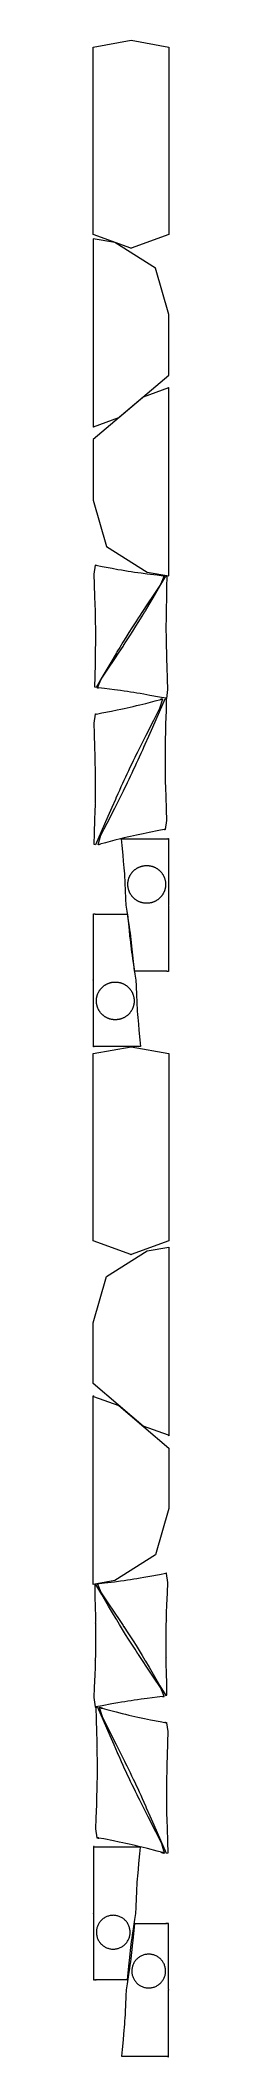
# Model space of a CAD drawing. Header units: millimetres. Extents: x -700 to 700, y -18553 to 18579.
import ezdxf

# ---------------------------------------------------------------- set-up
doc = ezdxf.new("R2010")
doc.units = ezdxf.units.MM
doc.header["$MEASUREMENT"] = 0

msp = doc.modelspace()

# ---------------------------------------------------------------- linework, layer by layer
at = {"color": 250, "lineweight": 13}
for points, knots in [([(5.0459, 14752.556), (5.0459, 14752.556), (700, 15003.7411), (700, 15003.7411), (700, 15003.7411), (700, 15003.7411), (700, 18453.6431), (700, 18453.6431), (700, 18453.6431), (700, 18453.6431), (0, 18579.0652), (0, 18579.0652), (0, 18579.0652), (0, 18579.0652), (-700, 18453.6431), (-700, 18453.6431), (-700, 18453.6431), (-700, 18453.6431), (-700, 15003.7411), (-700, 15003.7411), (-700, 15003.7411), (-700, 15003.7411), (-4.9541, 14752.5607), (-4.9541, 14752.5607), (-4.9541, 14752.5607), (-4.9541, 14752.5607), (-2.456, 14748.6006), (-2.456, 14748.6006), (-2.456, 14748.6006), (-2.456, 14748.6006), (0.0421, 14744.6404), (0.0421, 14744.6404), (0.0421, 14744.6404), (0.0421, 14744.6404), (2.544, 14748.5982), (2.544, 14748.5982), (2.544, 14748.5982), (2.544, 14748.5982), (5.0459, 14752.556), (5.0459, 14752.556)], [0, 0, 0, 0, 0.0909090909, 0.0909090909, 0.0909090909, 0.0909090909, 0.1818181818, 0.1818181818, 0.1818181818, 0.1818181818, 0.2727272727, 0.2727272727, 0.2727272727, 0.2727272727, 0.3636363636, 0.3636363636, 0.3636363636, 0.3636363636, 0.4545454545, 0.4545454545, 0.4545454545, 0.4545454545, 0.5454545455, 0.5454545455, 0.5454545455, 0.5454545455, 0.6363636364, 0.6363636364, 0.6363636364, 0.6363636364, 0.7272727273, 0.7272727273, 0.7272727273, 0.7272727273, 0.8181818182, 0.8181818182, 0.8181818182, 0.8181818182, 1, 1, 1, 1]), ([(-697.5, 11460.1204), (-697.5, 11460.1204), (-697.5, 14926.2346), (-697.5, 14926.2346), (-697.5, 14926.2346), (-697.5, 14926.2346), (-295.9594, 14854.2888), (-295.9594, 14854.2888), (-295.9594, 14854.2888), (-295.9594, 14854.2888), (450.3225, 14381.6773), (450.3225, 14381.6773), (450.3225, 14381.6773), (450.3225, 14381.6773), (697.5, 13530.1758), (697.5, 13530.1758), (697.5, 13530.1758), (697.5, 13530.1758), (697.5, 12414.1017), (697.5, 12414.1017), (697.5, 12414.1017), (697.5, 12414.1017), (-224.8557, 11630.8553), (-224.8557, 11630.8553), (-224.8557, 11630.8553), (-224.8557, 11630.8553), (-688.0948, 11463.5178), (-688.0948, 11463.5178), (-688.0948, 11463.5178), (-688.0948, 11463.5178), (-689.101, 11458.945), (-689.101, 11458.945), (-689.101, 11458.945), (-689.101, 11458.945), (-690.1074, 11454.3721), (-690.1074, 11454.3721), (-690.1074, 11454.3721), (-690.1074, 11454.3721), (-693.8037, 11457.2463), (-693.8037, 11457.2463), (-693.8037, 11457.2463), (-693.8037, 11457.2463), (-697.5, 11460.1204), (-697.5, 11460.1204)], [0, 0, 0, 0, 0.0833333333, 0.0833333333, 0.0833333333, 0.0833333333, 0.1666666667, 0.1666666667, 0.1666666667, 0.1666666667, 0.25, 0.25, 0.25, 0.25, 0.3333333333, 0.3333333333, 0.3333333333, 0.3333333333, 0.4166666667, 0.4166666667, 0.4166666667, 0.4166666667, 0.5, 0.5, 0.5, 0.5, 0.5833333333, 0.5833333333, 0.5833333333, 0.5833333333, 0.6666666667, 0.6666666667, 0.6666666667, 0.6666666667, 0.75, 0.75, 0.75, 0.75, 0.8333333333, 0.8333333333, 0.8333333333, 0.8333333333, 1, 1, 1, 1]), ([(697.5, 12180.766), (697.5, 12180.766), (697.5, 8714.6518), (697.5, 8714.6518), (697.5, 8714.6518), (697.5, 8714.6518), (697.5, 8714.6518), (697.5, 8714.6518), (697.5, 8714.6518), (697.5, 8714.6518), (295.9595, 8786.5976), (295.9595, 8786.5976), (295.9595, 8786.5976), (295.9595, 8786.5976), (-450.3224, 9259.2092), (-450.3224, 9259.2092), (-450.3224, 9259.2092), (-450.3224, 9259.2092), (-697.5, 10110.7107), (-697.5, 10110.7107), (-697.5, 10110.7107), (-697.5, 10110.7107), (-697.5, 11226.7847), (-697.5, 11226.7847), (-697.5, 11226.7847), (-697.5, 11226.7847), (224.8558, 12010.0311), (224.8558, 12010.0311), (224.8558, 12010.0311), (224.8558, 12010.0311), (688.0948, 12177.3684), (688.0948, 12177.3684), (688.0948, 12177.3684), (688.0948, 12177.3684), (689.101, 12181.9413), (689.101, 12181.9413), (689.101, 12181.9413), (689.101, 12181.9413), (690.1073, 12186.5142), (690.1073, 12186.5142), (690.1073, 12186.5142), (690.1073, 12186.5142), (693.8036, 12183.6401), (693.8036, 12183.6401), (693.8036, 12183.6401), (693.8036, 12183.6401), (697.5, 12180.766), (697.5, 12180.766)], [0, 0, 0, 0, 0.0769230769, 0.0769230769, 0.0769230769, 0.0769230769, 0.1538461538, 0.1538461538, 0.1538461538, 0.1538461538, 0.2307692308, 0.2307692308, 0.2307692308, 0.2307692308, 0.3076923077, 0.3076923077, 0.3076923077, 0.3076923077, 0.3846153846, 0.3846153846, 0.3846153846, 0.3846153846, 0.4615384615, 0.4615384615, 0.4615384615, 0.4615384615, 0.5384615385, 0.5384615385, 0.5384615385, 0.5384615385, 0.6153846154, 0.6153846154, 0.6153846154, 0.6153846154, 0.6923076923, 0.6923076923, 0.6923076923, 0.6923076923, 0.7692307692, 0.7692307692, 0.7692307692, 0.7692307692, 0.8461538462, 0.8461538462, 0.8461538462, 0.8461538462, 1, 1, 1, 1]), ([(613.9771, 8716.7273), (613.9771, 8716.7273), (611.9836, 8720.9641), (611.9836, 8720.9641), (611.9836, 8720.9641), (611.9836, 8720.9641), (609.9903, 8725.2008), (609.9903, 8725.2008), (609.9903, 8725.2008), (609.9903, 8725.2008), (607.0218, 8721.5798), (607.0218, 8721.5798), (607.0218, 8721.5798), (607.0218, 8721.5798), (604.0533, 8717.9589), (604.0533, 8717.9589), (604.0533, 8717.9589), (604.0533, 8717.9589), (602.0598, 8722.1956), (602.0598, 8722.1956), (602.0598, 8722.1956), (602.0598, 8722.1956), (600.0665, 8726.4324), (600.0665, 8726.4324), (600.0665, 8726.4324), (600.0665, 8726.4324), (597.0979, 8722.8114), (597.0979, 8722.8114), (597.0979, 8722.8114), (597.0979, 8722.8114), (594.1294, 8719.1904), (594.1294, 8719.1904), (594.1294, 8719.1904), (594.1294, 8719.1904), (482.539, 8733.0387), (482.539, 8733.0387), (482.539, 8733.0387), (482.539, 8733.0387), (300.8026, 8755.8133), (300.8026, 8755.8133), (300.8026, 8755.8133), (300.8026, 8755.8133), (190.0493, 8770.166), (190.0493, 8770.166), (190.0493, 8770.166), (190.0493, 8770.166), (123.8687, 8779.0696), (123.8687, 8779.0696), (123.8687, 8779.0696), (123.8687, 8779.0696), (62.2968, 8787.7049), (62.2968, 8787.7049), (62.2968, 8787.7049), (62.2968, 8787.7049), (3.5165, 8796.3524), (3.5165, 8796.3524), (3.5165, 8796.3524), (3.5165, 8796.3524), (-54.2918, 8805.2935), (-54.2918, 8805.2935), (-54.2918, 8805.2935), (-54.2918, 8805.2935), (-112.9477, 8814.8098), (-112.9477, 8814.8098), (-112.9477, 8814.8098), (-112.9477, 8814.8098), (-174.2679, 8825.1827), (-174.2679, 8825.1827), (-174.2679, 8825.1827), (-174.2679, 8825.1827), (-240.0569, 8836.6914), (-240.0569, 8836.6914), (-240.0569, 8836.6914), (-240.0569, 8836.6914), (-349.9805, 8856.472), (-349.9805, 8856.472), (-349.9805, 8856.472), (-349.9805, 8856.472), (-530.1329, 8889.7654), (-530.1329, 8889.7654), (-530.1329, 8889.7654), (-530.1329, 8889.7654), (-646.1842, 8911.2124), (-646.1842, 8911.2124), (-646.1842, 8911.2124), (-646.1842, 8911.2124), (-647.9231, 8915.5598), (-647.9231, 8915.5598), (-647.9231, 8915.5598), (-647.9231, 8915.5598), (-649.6619, 8919.9072), (-649.6619, 8919.9072), (-649.6619, 8919.9072), (-649.6619, 8919.9072), (-652.8398, 8916.4685), (-652.8398, 8916.4685), (-652.8398, 8916.4685), (-652.8398, 8916.4685), (-656.0177, 8913.0298), (-656.0177, 8913.0298), (-656.0177, 8913.0298), (-656.0177, 8913.0298), (-679.866, 8746.064), (-679.866, 8746.064), (-679.866, 8746.064), (-679.866, 8746.064), (-672.9518, 8559.3129), (-672.9518, 8559.3129), (-672.9518, 8559.3129), (-672.9518, 8559.3129), (-664.6171, 8328.0691), (-664.6171, 8328.0691), (-664.6171, 8328.0691), (-664.6171, 8328.0691), (-660.0459, 8193.5793), (-660.0459, 8193.5793), (-660.0459, 8193.5793), (-660.0459, 8193.5793), (-656.2963, 8072.7112), (-656.2963, 8072.7112), (-656.2963, 8072.7112), (-656.2963, 8072.7112), (-656.0149, 8062.1915), (-656.0149, 8062.1915), (-656.0149, 8062.1915), (-656.0149, 8062.1915), (-661.9035, 8057.8658), (-661.9035, 8057.8658), (-661.9035, 8057.8658), (-661.9035, 8057.8658), (-655.7978, 8054.0763), (-655.7978, 8054.0763), (-655.7978, 8054.0763), (-655.7978, 8054.0763), (-653.3468, 7962.4413), (-653.3468, 7962.4413), (-653.3468, 7962.4413), (-653.3468, 7962.4413), (-651.1758, 7859.7428), (-651.1758, 7859.7428), (-651.1758, 7859.7428), (-651.1758, 7859.7428), (-649.7618, 7761.5847), (-649.7618, 7761.5847), (-649.7618, 7761.5847), (-649.7618, 7761.5847), (-649.0833, 7664.9335), (-649.0833, 7664.9335), (-649.0833, 7664.9335), (-649.0833, 7664.9335), (-649.1191, 7566.7554), (-649.1191, 7566.7554), (-649.1191, 7566.7554), (-649.1191, 7566.7554), (-649.8484, 7464.0197), (-649.8484, 7464.0197), (-649.8484, 7464.0197), (-649.8484, 7464.0197), (-650.9978, 7373.5689), (-650.9978, 7373.5689), (-650.9978, 7373.5689), (-650.9978, 7373.5689), (-655.7315, 7370.0408), (-655.7315, 7370.0408), (-655.7315, 7370.0408), (-655.7315, 7370.0408), (-651.0998, 7365.5411), (-651.0998, 7365.5411), (-651.0998, 7365.5411), (-651.0998, 7365.5411), (-651.2503, 7353.6993), (-651.2503, 7353.6993), (-651.2503, 7353.6993), (-651.2503, 7353.6993), (-653.3037, 7232.7709), (-653.3037, 7232.7709), (-653.3037, 7232.7709), (-653.3037, 7232.7709), (-655.9876, 7098.2165), (-655.9876, 7098.2165), (-655.9876, 7098.2165), (-655.9876, 7098.2165), (-661.0772, 6866.8623), (-661.0772, 6866.8623), (-661.0772, 6866.8623), (-661.0772, 6866.8623), (-665.6065, 6669.7582), (-665.6065, 6669.7582), (-665.6065, 6669.7582), (-665.6065, 6669.7582), (-643.2736, 6663.4184), (-643.2736, 6663.4184), (-643.2736, 6663.4184), (-643.2736, 6663.4184), (-536.3034, 6845.8951), (-536.3034, 6845.8951), (-536.3034, 6845.8951), (-536.3034, 6845.8951), (-410.0025, 7060.8643), (-410.0025, 7060.8643), (-410.0025, 7060.8643), (-410.0025, 7060.8643), (-336.2947, 7185.7308), (-336.2947, 7185.7308), (-336.2947, 7185.7308), (-336.2947, 7185.7308), (-269.7255, 7297.7442), (-269.7255, 7297.7442), (-269.7255, 7297.7442), (-269.7255, 7297.7442), (-262.711, 7309.4333), (-262.711, 7309.4333), (-262.711, 7309.4333), (-262.711, 7309.4333), (-257.3958, 7309.8249), (-257.3958, 7309.8249), (-257.3958, 7309.8249), (-257.3958, 7309.8249), (-259.31, 7315.1008), (-259.31, 7315.1008), (-259.31, 7315.1008), (-259.31, 7315.1008), (-208.564, 7399.6646), (-208.564, 7399.6646), (-208.564, 7399.6646), (-208.564, 7399.6646), (-151.0776, 7494.255), (-151.0776, 7494.255), (-151.0776, 7494.255), (-151.0776, 7494.255), (-95.5314, 7584.2817), (-95.5314, 7584.2817), (-95.5314, 7584.2817), (-95.5314, 7584.2817), (-40.1892, 7672.5132), (-40.1892, 7672.5132), (-40.1892, 7672.5132), (-40.1892, 7672.5132), (16.6858, 7761.718), (16.6858, 7761.718), (16.6858, 7761.718), (16.6858, 7761.718), (76.8288, 7854.6619), (76.8288, 7854.6619), (76.8288, 7854.6619), (76.8288, 7854.6619), (131.2209, 7937.694), (131.2209, 7937.694), (131.2209, 7937.694), (131.2209, 7937.694), (138.1169, 7937.242), (138.1169, 7937.242), (138.1169, 7937.242), (138.1169, 7937.242), (135.1072, 7943.6266), (135.1072, 7943.6266), (135.1072, 7943.6266), (135.1072, 7943.6266), (141.9731, 7954.1077), (141.9731, 7954.1077), (141.9731, 7954.1077), (141.9731, 7954.1077), (213.8501, 8062.8151), (213.8501, 8062.8151), (213.8501, 8062.8151), (213.8501, 8062.8151), (294.1879, 8183.539), (294.1879, 8183.539), (294.1879, 8183.539), (294.1879, 8183.539), (432.7513, 8390.8357), (432.7513, 8390.8357), (432.7513, 8390.8357), (432.7513, 8390.8357), (544.7648, 8558.0576), (544.7648, 8558.0576), (544.7648, 8558.0576), (544.7648, 8558.0576), (613.9771, 8716.7273), (613.9771, 8716.7273)], [0, 0, 0, 0, 0.014084507, 0.014084507, 0.014084507, 0.014084507, 0.0281690141, 0.0281690141, 0.0281690141, 0.0281690141, 0.0422535211, 0.0422535211, 0.0422535211, 0.0422535211, 0.0563380282, 0.0563380282, 0.0563380282, 0.0563380282, 0.0704225352, 0.0704225352, 0.0704225352, 0.0704225352, 0.0845070423, 0.0845070423, 0.0845070423, 0.0845070423, 0.0985915493, 0.0985915493, 0.0985915493, 0.0985915493, 0.1126760563, 0.1126760563, 0.1126760563, 0.1126760563, 0.1267605634, 0.1267605634, 0.1267605634, 0.1267605634, 0.1408450704, 0.1408450704, 0.1408450704, 0.1408450704, 0.1549295775, 0.1549295775, 0.1549295775, 0.1549295775, 0.1690140845, 0.1690140845, 0.1690140845, 0.1690140845, 0.1830985915, 0.1830985915, 0.1830985915, 0.1830985915, 0.1971830986, 0.1971830986, 0.1971830986, 0.1971830986, 0.2112676056, 0.2112676056, 0.2112676056, 0.2112676056, 0.2253521127, 0.2253521127, 0.2253521127, 0.2253521127, 0.2394366197, 0.2394366197, 0.2394366197, 0.2394366197, 0.2535211268, 0.2535211268, 0.2535211268, 0.2535211268, 0.2676056338, 0.2676056338, 0.2676056338, 0.2676056338, 0.2816901408, 0.2816901408, 0.2816901408, 0.2816901408, 0.2957746479, 0.2957746479, 0.2957746479, 0.2957746479, 0.3098591549, 0.3098591549, 0.3098591549, 0.3098591549, 0.323943662, 0.323943662, 0.323943662, 0.323943662, 0.338028169, 0.338028169, 0.338028169, 0.338028169, 0.3521126761, 0.3521126761, 0.3521126761, 0.3521126761, 0.3661971831, 0.3661971831, 0.3661971831, 0.3661971831, 0.3802816901, 0.3802816901, 0.3802816901, 0.3802816901, 0.3943661972, 0.3943661972, 0.3943661972, 0.3943661972, 0.4084507042, 0.4084507042, 0.4084507042, 0.4084507042, 0.4225352113, 0.4225352113, 0.4225352113, 0.4225352113, 0.4366197183, 0.4366197183, 0.4366197183, 0.4366197183, 0.4507042254, 0.4507042254, 0.4507042254, 0.4507042254, 0.4647887324, 0.4647887324, 0.4647887324, 0.4647887324, 0.4788732394, 0.4788732394, 0.4788732394, 0.4788732394, 0.4929577465, 0.4929577465, 0.4929577465, 0.4929577465, 0.5070422535, 0.5070422535, 0.5070422535, 0.5070422535, 0.5211267606, 0.5211267606, 0.5211267606, 0.5211267606, 0.5352112676, 0.5352112676, 0.5352112676, 0.5352112676, 0.5492957746, 0.5492957746, 0.5492957746, 0.5492957746, 0.5633802817, 0.5633802817, 0.5633802817, 0.5633802817, 0.5774647887, 0.5774647887, 0.5774647887, 0.5774647887, 0.5915492958, 0.5915492958, 0.5915492958, 0.5915492958, 0.6056338028, 0.6056338028, 0.6056338028, 0.6056338028, 0.6197183099, 0.6197183099, 0.6197183099, 0.6197183099, 0.6338028169, 0.6338028169, 0.6338028169, 0.6338028169, 0.6478873239, 0.6478873239, 0.6478873239, 0.6478873239, 0.661971831, 0.661971831, 0.661971831, 0.661971831, 0.676056338, 0.676056338, 0.676056338, 0.676056338, 0.6901408451, 0.6901408451, 0.6901408451, 0.6901408451, 0.7042253521, 0.7042253521, 0.7042253521, 0.7042253521, 0.7183098592, 0.7183098592, 0.7183098592, 0.7183098592, 0.7323943662, 0.7323943662, 0.7323943662, 0.7323943662, 0.7464788732, 0.7464788732, 0.7464788732, 0.7464788732, 0.7605633803, 0.7605633803, 0.7605633803, 0.7605633803, 0.7746478873, 0.7746478873, 0.7746478873, 0.7746478873, 0.7887323944, 0.7887323944, 0.7887323944, 0.7887323944, 0.8028169014, 0.8028169014, 0.8028169014, 0.8028169014, 0.8169014085, 0.8169014085, 0.8169014085, 0.8169014085, 0.8309859155, 0.8309859155, 0.8309859155, 0.8309859155, 0.8450704225, 0.8450704225, 0.8450704225, 0.8450704225, 0.8591549296, 0.8591549296, 0.8591549296, 0.8591549296, 0.8732394366, 0.8732394366, 0.8732394366, 0.8732394366, 0.8873239437, 0.8873239437, 0.8873239437, 0.8873239437, 0.9014084507, 0.9014084507, 0.9014084507, 0.9014084507, 0.9154929577, 0.9154929577, 0.9154929577, 0.9154929577, 0.9295774648, 0.9295774648, 0.9295774648, 0.9295774648, 0.9436619718, 0.9436619718, 0.9436619718, 0.9436619718, 0.9577464789, 0.9577464789, 0.9577464789, 0.9577464789, 0.9718309859, 0.9718309859, 0.9718309859, 0.9718309859, 1, 1, 1, 1]), ([(-618.4498, 6656.295), (-618.4498, 6656.295), (-616.4563, 6652.0582), (-616.4563, 6652.0582), (-616.4563, 6652.0582), (-616.4563, 6652.0582), (-614.463, 6647.8215), (-614.463, 6647.8215), (-614.463, 6647.8215), (-614.463, 6647.8215), (-611.4945, 6651.4425), (-611.4945, 6651.4425), (-611.4945, 6651.4425), (-611.4945, 6651.4425), (-608.526, 6655.0634), (-608.526, 6655.0634), (-608.526, 6655.0634), (-608.526, 6655.0634), (-606.5325, 6650.8267), (-606.5325, 6650.8267), (-606.5325, 6650.8267), (-606.5325, 6650.8267), (-604.5392, 6646.5899), (-604.5392, 6646.5899), (-604.5392, 6646.5899), (-604.5392, 6646.5899), (-601.5706, 6650.2109), (-601.5706, 6650.2109), (-601.5706, 6650.2109), (-601.5706, 6650.2109), (-598.6021, 6653.8319), (-598.6021, 6653.8319), (-598.6021, 6653.8319), (-598.6021, 6653.8319), (-487.0117, 6639.9836), (-487.0117, 6639.9836), (-487.0117, 6639.9836), (-487.0117, 6639.9836), (-305.2753, 6617.209), (-305.2753, 6617.209), (-305.2753, 6617.209), (-305.2753, 6617.209), (-194.522, 6602.8563), (-194.522, 6602.8563), (-194.522, 6602.8563), (-194.522, 6602.8563), (-128.3414, 6593.9527), (-128.3414, 6593.9527), (-128.3414, 6593.9527), (-128.3414, 6593.9527), (-66.7695, 6585.3174), (-66.7695, 6585.3174), (-66.7695, 6585.3174), (-66.7695, 6585.3174), (-7.9892, 6576.6699), (-7.9892, 6576.6699), (-7.9892, 6576.6699), (-7.9892, 6576.6699), (49.8191, 6567.7288), (49.8191, 6567.7288), (49.8191, 6567.7288), (49.8191, 6567.7288), (108.475, 6558.2125), (108.475, 6558.2125), (108.475, 6558.2125), (108.475, 6558.2125), (169.7952, 6547.8396), (169.7952, 6547.8396), (169.7952, 6547.8396), (169.7952, 6547.8396), (235.5842, 6536.3309), (235.5842, 6536.3309), (235.5842, 6536.3309), (235.5842, 6536.3309), (345.5078, 6516.5503), (345.5078, 6516.5503), (345.5078, 6516.5503), (345.5078, 6516.5503), (525.6602, 6483.2569), (525.6602, 6483.2569), (525.6602, 6483.2569), (525.6602, 6483.2569), (641.7115, 6461.8099), (641.7115, 6461.8099), (641.7115, 6461.8099), (641.7115, 6461.8099), (643.4504, 6457.4625), (643.4504, 6457.4625), (643.4504, 6457.4625), (643.4504, 6457.4625), (645.1892, 6453.1151), (645.1892, 6453.1151), (645.1892, 6453.1151), (645.1892, 6453.1151), (648.3671, 6456.5538), (648.3671, 6456.5538), (648.3671, 6456.5538), (648.3671, 6456.5538), (651.545, 6459.9925), (651.545, 6459.9925), (651.545, 6459.9925), (651.545, 6459.9925), (675.3933, 6626.9583), (675.3933, 6626.9583), (675.3933, 6626.9583), (675.3933, 6626.9583), (668.4791, 6813.7094), (668.4791, 6813.7094), (668.4791, 6813.7094), (668.4791, 6813.7094), (660.1444, 7044.9532), (660.1444, 7044.9532), (660.1444, 7044.9532), (660.1444, 7044.9532), (655.5732, 7179.443), (655.5732, 7179.443), (655.5732, 7179.443), (655.5732, 7179.443), (651.8236, 7300.3111), (651.8236, 7300.3111), (651.8236, 7300.3111), (651.8236, 7300.3111), (651.5422, 7310.8308), (651.5422, 7310.8308), (651.5422, 7310.8308), (651.5422, 7310.8308), (657.4308, 7315.1565), (657.4308, 7315.1565), (657.4308, 7315.1565), (657.4308, 7315.1565), (651.3251, 7318.946), (651.3251, 7318.946), (651.3251, 7318.946), (651.3251, 7318.946), (648.8741, 7410.581), (648.8741, 7410.581), (648.8741, 7410.581), (648.8741, 7410.581), (646.7031, 7513.2795), (646.7031, 7513.2795), (646.7031, 7513.2795), (646.7031, 7513.2795), (645.2891, 7611.4376), (645.2891, 7611.4376), (645.2891, 7611.4376), (645.2891, 7611.4376), (644.6106, 7708.0888), (644.6106, 7708.0888), (644.6106, 7708.0888), (644.6106, 7708.0888), (644.6464, 7806.2669), (644.6464, 7806.2669), (644.6464, 7806.2669), (644.6464, 7806.2669), (645.3757, 7909.0026), (645.3757, 7909.0026), (645.3757, 7909.0026), (645.3757, 7909.0026), (646.5251, 7999.4534), (646.5251, 7999.4534), (646.5251, 7999.4534), (646.5251, 7999.4534), (651.2588, 8002.9815), (651.2588, 8002.9815), (651.2588, 8002.9815), (651.2588, 8002.9815), (646.6271, 8007.4812), (646.6271, 8007.4812), (646.6271, 8007.4812), (646.6271, 8007.4812), (646.7776, 8019.323), (646.7776, 8019.323), (646.7776, 8019.323), (646.7776, 8019.323), (648.831, 8140.2514), (648.831, 8140.2514), (648.831, 8140.2514), (648.831, 8140.2514), (651.5149, 8274.8058), (651.5149, 8274.8058), (651.5149, 8274.8058), (651.5149, 8274.8058), (656.6045, 8506.16), (656.6045, 8506.16), (656.6045, 8506.16), (656.6045, 8506.16), (661.1338, 8703.2641), (661.1338, 8703.2641), (661.1338, 8703.2641), (661.1338, 8703.2641), (638.8009, 8709.6039), (638.8009, 8709.6039), (638.8009, 8709.6039), (638.8009, 8709.6039), (531.8307, 8527.1272), (531.8307, 8527.1272), (531.8307, 8527.1272), (531.8307, 8527.1272), (405.5298, 8312.158), (405.5298, 8312.158), (405.5298, 8312.158), (405.5298, 8312.158), (331.822, 8187.2915), (331.822, 8187.2915), (331.822, 8187.2915), (331.822, 8187.2915), (265.2528, 8075.2781), (265.2528, 8075.2781), (265.2528, 8075.2781), (265.2528, 8075.2781), (258.2383, 8063.589), (258.2383, 8063.589), (258.2383, 8063.589), (258.2383, 8063.589), (252.9231, 8063.1974), (252.9231, 8063.1974), (252.9231, 8063.1974), (252.9231, 8063.1974), (254.8373, 8057.9215), (254.8373, 8057.9215), (254.8373, 8057.9215), (254.8373, 8057.9215), (204.0913, 7973.3577), (204.0913, 7973.3577), (204.0913, 7973.3577), (204.0913, 7973.3577), (146.6049, 7878.7673), (146.6049, 7878.7673), (146.6049, 7878.7673), (146.6049, 7878.7673), (91.0587, 7788.7406), (91.0587, 7788.7406), (91.0587, 7788.7406), (91.0587, 7788.7406), (35.7165, 7700.5091), (35.7165, 7700.5091), (35.7165, 7700.5091), (35.7165, 7700.5091), (-21.1585, 7611.3043), (-21.1585, 7611.3043), (-21.1585, 7611.3043), (-21.1585, 7611.3043), (-81.3015, 7518.3604), (-81.3015, 7518.3604), (-81.3015, 7518.3604), (-81.3015, 7518.3604), (-135.6936, 7435.3283), (-135.6936, 7435.3283), (-135.6936, 7435.3283), (-135.6936, 7435.3283), (-142.5896, 7435.7803), (-142.5896, 7435.7803), (-142.5896, 7435.7803), (-142.5896, 7435.7803), (-139.5799, 7429.3957), (-139.5799, 7429.3957), (-139.5799, 7429.3957), (-139.5799, 7429.3957), (-146.4458, 7418.9146), (-146.4458, 7418.9146), (-146.4458, 7418.9146), (-146.4458, 7418.9146), (-218.3228, 7310.2072), (-218.3228, 7310.2072), (-218.3228, 7310.2072), (-218.3228, 7310.2072), (-298.6606, 7189.4833), (-298.6606, 7189.4833), (-298.6606, 7189.4833), (-298.6606, 7189.4833), (-437.224, 6982.1866), (-437.224, 6982.1866), (-437.224, 6982.1866), (-437.224, 6982.1866), (-549.2375, 6814.9647), (-549.2375, 6814.9647), (-549.2375, 6814.9647), (-549.2375, 6814.9647), (-618.4498, 6656.295), (-618.4498, 6656.295)], [0, 0, 0, 0, 0.014084507, 0.014084507, 0.014084507, 0.014084507, 0.0281690141, 0.0281690141, 0.0281690141, 0.0281690141, 0.0422535211, 0.0422535211, 0.0422535211, 0.0422535211, 0.0563380282, 0.0563380282, 0.0563380282, 0.0563380282, 0.0704225352, 0.0704225352, 0.0704225352, 0.0704225352, 0.0845070423, 0.0845070423, 0.0845070423, 0.0845070423, 0.0985915493, 0.0985915493, 0.0985915493, 0.0985915493, 0.1126760563, 0.1126760563, 0.1126760563, 0.1126760563, 0.1267605634, 0.1267605634, 0.1267605634, 0.1267605634, 0.1408450704, 0.1408450704, 0.1408450704, 0.1408450704, 0.1549295775, 0.1549295775, 0.1549295775, 0.1549295775, 0.1690140845, 0.1690140845, 0.1690140845, 0.1690140845, 0.1830985915, 0.1830985915, 0.1830985915, 0.1830985915, 0.1971830986, 0.1971830986, 0.1971830986, 0.1971830986, 0.2112676056, 0.2112676056, 0.2112676056, 0.2112676056, 0.2253521127, 0.2253521127, 0.2253521127, 0.2253521127, 0.2394366197, 0.2394366197, 0.2394366197, 0.2394366197, 0.2535211268, 0.2535211268, 0.2535211268, 0.2535211268, 0.2676056338, 0.2676056338, 0.2676056338, 0.2676056338, 0.2816901408, 0.2816901408, 0.2816901408, 0.2816901408, 0.2957746479, 0.2957746479, 0.2957746479, 0.2957746479, 0.3098591549, 0.3098591549, 0.3098591549, 0.3098591549, 0.323943662, 0.323943662, 0.323943662, 0.323943662, 0.338028169, 0.338028169, 0.338028169, 0.338028169, 0.3521126761, 0.3521126761, 0.3521126761, 0.3521126761, 0.3661971831, 0.3661971831, 0.3661971831, 0.3661971831, 0.3802816901, 0.3802816901, 0.3802816901, 0.3802816901, 0.3943661972, 0.3943661972, 0.3943661972, 0.3943661972, 0.4084507042, 0.4084507042, 0.4084507042, 0.4084507042, 0.4225352113, 0.4225352113, 0.4225352113, 0.4225352113, 0.4366197183, 0.4366197183, 0.4366197183, 0.4366197183, 0.4507042254, 0.4507042254, 0.4507042254, 0.4507042254, 0.4647887324, 0.4647887324, 0.4647887324, 0.4647887324, 0.4788732394, 0.4788732394, 0.4788732394, 0.4788732394, 0.4929577465, 0.4929577465, 0.4929577465, 0.4929577465, 0.5070422535, 0.5070422535, 0.5070422535, 0.5070422535, 0.5211267606, 0.5211267606, 0.5211267606, 0.5211267606, 0.5352112676, 0.5352112676, 0.5352112676, 0.5352112676, 0.5492957746, 0.5492957746, 0.5492957746, 0.5492957746, 0.5633802817, 0.5633802817, 0.5633802817, 0.5633802817, 0.5774647887, 0.5774647887, 0.5774647887, 0.5774647887, 0.5915492958, 0.5915492958, 0.5915492958, 0.5915492958, 0.6056338028, 0.6056338028, 0.6056338028, 0.6056338028, 0.6197183099, 0.6197183099, 0.6197183099, 0.6197183099, 0.6338028169, 0.6338028169, 0.6338028169, 0.6338028169, 0.6478873239, 0.6478873239, 0.6478873239, 0.6478873239, 0.661971831, 0.661971831, 0.661971831, 0.661971831, 0.676056338, 0.676056338, 0.676056338, 0.676056338, 0.6901408451, 0.6901408451, 0.6901408451, 0.6901408451, 0.7042253521, 0.7042253521, 0.7042253521, 0.7042253521, 0.7183098592, 0.7183098592, 0.7183098592, 0.7183098592, 0.7323943662, 0.7323943662, 0.7323943662, 0.7323943662, 0.7464788732, 0.7464788732, 0.7464788732, 0.7464788732, 0.7605633803, 0.7605633803, 0.7605633803, 0.7605633803, 0.7746478873, 0.7746478873, 0.7746478873, 0.7746478873, 0.7887323944, 0.7887323944, 0.7887323944, 0.7887323944, 0.8028169014, 0.8028169014, 0.8028169014, 0.8028169014, 0.8169014085, 0.8169014085, 0.8169014085, 0.8169014085, 0.8309859155, 0.8309859155, 0.8309859155, 0.8309859155, 0.8450704225, 0.8450704225, 0.8450704225, 0.8450704225, 0.8591549296, 0.8591549296, 0.8591549296, 0.8591549296, 0.8732394366, 0.8732394366, 0.8732394366, 0.8732394366, 0.8873239437, 0.8873239437, 0.8873239437, 0.8873239437, 0.9014084507, 0.9014084507, 0.9014084507, 0.9014084507, 0.9154929577, 0.9154929577, 0.9154929577, 0.9154929577, 0.9295774648, 0.9295774648, 0.9295774648, 0.9295774648, 0.9436619718, 0.9436619718, 0.9436619718, 0.9436619718, 0.9577464789, 0.9577464789, 0.9577464789, 0.9577464789, 0.9718309859, 0.9718309859, 0.9718309859, 0.9718309859, 1, 1, 1, 1]), ([(578.6362, 6448.6909), (578.6362, 6448.6909), (575.2243, 6451.8976), (575.2243, 6451.8976), (575.2243, 6451.8976), (575.2243, 6451.8976), (571.8124, 6455.1042), (571.8124, 6455.1042), (571.8124, 6455.1042), (571.8124, 6455.1042), (570.3837, 6450.6452), (570.3837, 6450.6452), (570.3837, 6450.6452), (570.3837, 6450.6452), (568.955, 6446.1862), (568.955, 6446.1862), (568.955, 6446.1862), (568.955, 6446.1862), (565.543, 6449.3928), (565.543, 6449.3928), (565.543, 6449.3928), (565.543, 6449.3928), (562.1312, 6452.5994), (562.1312, 6452.5994), (562.1312, 6452.5994), (562.1312, 6452.5994), (560.7025, 6448.1404), (560.7025, 6448.1404), (560.7025, 6448.1404), (560.7025, 6448.1404), (559.2738, 6443.6815), (559.2738, 6443.6815), (559.2738, 6443.6815), (559.2738, 6443.6815), (555.8619, 6446.8881), (555.8619, 6446.8881), (555.8619, 6446.8881), (555.8619, 6446.8881), (552.45, 6450.0948), (552.45, 6450.0948), (552.45, 6450.0948), (552.45, 6450.0948), (551.0212, 6445.6358), (551.0212, 6445.6358), (551.0212, 6445.6358), (551.0212, 6445.6358), (549.5926, 6441.1768), (549.5926, 6441.1768), (549.5926, 6441.1768), (549.5926, 6441.1768), (445.9494, 6414.3624), (445.9494, 6414.3624), (445.9494, 6414.3624), (445.9494, 6414.3624), (271.5597, 6369.4677), (271.5597, 6369.4677), (271.5597, 6369.4677), (271.5597, 6369.4677), (165.1132, 6342.541), (165.1132, 6342.541), (165.1132, 6342.541), (165.1132, 6342.541), (101.3883, 6326.7503), (101.3883, 6326.7503), (101.3883, 6326.7503), (101.3883, 6326.7503), (41.9743, 6312.3807), (41.9743, 6312.3807), (41.9743, 6312.3807), (41.9743, 6312.3807), (-14.8916, 6299.0319), (-14.8916, 6299.0319), (-14.8916, 6299.0319), (-14.8916, 6299.0319), (-70.975, 6286.303), (-70.975, 6286.303), (-70.975, 6286.303), (-70.975, 6286.303), (-128.0415, 6273.7935), (-128.0415, 6273.7935), (-128.0415, 6273.7935), (-128.0415, 6273.7935), (-187.854, 6261.1035), (-187.854, 6261.1035), (-187.854, 6261.1035), (-187.854, 6261.1035), (-252.163, 6247.836), (-252.163, 6247.836), (-252.163, 6247.836), (-252.163, 6247.836), (-359.814, 6226.1719), (-359.814, 6226.1719), (-359.814, 6226.1719), (-359.814, 6226.1719), (-536.5594, 6191.4646), (-536.5594, 6191.4646), (-536.5594, 6191.4646), (-536.5594, 6191.4646), (-635.7505, 6171.9865), (-635.7505, 6171.9865), (-635.7505, 6171.9865), (-635.7505, 6171.9865), (-638.9666, 6175.3896), (-638.9666, 6175.3896), (-638.9666, 6175.3896), (-638.9666, 6175.3896), (-642.1825, 6178.7927), (-642.1825, 6178.7927), (-642.1825, 6178.7927), (-642.1825, 6178.7927), (-643.8728, 6174.4261), (-643.8728, 6174.4261), (-643.8728, 6174.4261), (-643.8728, 6174.4261), (-645.5631, 6170.0597), (-645.5631, 6170.0597), (-645.5631, 6170.0597), (-645.5631, 6170.0597), (-648.7791, 6173.4627), (-648.7791, 6173.4627), (-648.7791, 6173.4627), (-648.7791, 6173.4627), (-651.995, 6176.8659), (-651.995, 6176.8659), (-651.995, 6176.8659), (-651.995, 6176.8659), (-653.6854, 6172.4993), (-653.6854, 6172.4993), (-653.6854, 6172.4993), (-653.6854, 6172.4993), (-655.3757, 6168.1328), (-655.3757, 6168.1328), (-655.3757, 6168.1328), (-655.3757, 6168.1328), (-679.4317, 6006.2912), (-679.4317, 6006.2912), (-679.4317, 6006.2912), (-679.4317, 6006.2912), (-673.1288, 5805.1332), (-673.1288, 5805.1332), (-673.1288, 5805.1332), (-673.1288, 5805.1332), (-665.5647, 5555.9215), (-665.5647, 5555.9215), (-665.5647, 5555.9215), (-665.5647, 5555.9215), (-661.463, 5410.9813), (-661.463, 5410.9813), (-661.463, 5410.9813), (-661.463, 5410.9813), (-658.163, 5280.7216), (-658.163, 5280.7216), (-658.163, 5280.7216), (-658.163, 5280.7216), (-657.9044, 5268.4456), (-657.9044, 5268.4456), (-657.9044, 5268.4456), (-657.9044, 5268.4456), (-663.8198, 5264.5594), (-663.8198, 5264.5594), (-663.8198, 5264.5594), (-663.8198, 5264.5594), (-657.7446, 5260.8568), (-657.7446, 5260.8568), (-657.7446, 5260.8568), (-657.7446, 5260.8568), (-655.6603, 5161.8846), (-655.6603, 5161.8846), (-655.6603, 5161.8846), (-655.6603, 5161.8846), (-653.9501, 5051.209), (-653.9501, 5051.209), (-653.9501, 5051.209), (-653.9501, 5051.209), (-653.0277, 4945.4294), (-653.0277, 4945.4294), (-653.0277, 4945.4294), (-653.0277, 4945.4294), (-652.8886, 4841.2778), (-652.8886, 4841.2778), (-652.8886, 4841.2778), (-652.8886, 4841.2778), (-653.5286, 4735.4863), (-653.5286, 4735.4863), (-653.5286, 4735.4863), (-653.5286, 4735.4863), (-654.9438, 4624.7896), (-654.9438, 4624.7896), (-654.9438, 4624.7896), (-654.9438, 4624.7896), (-656.7134, 4528.5782), (-656.7134, 4528.5782), (-656.7134, 4528.5782), (-656.7134, 4528.5782), (-663.1282, 4524.8784), (-663.1282, 4524.8784), (-663.1282, 4524.8784), (-663.1282, 4524.8784), (-656.8496, 4521.1724), (-656.8496, 4521.1724), (-656.8496, 4521.1724), (-656.8496, 4521.1724), (-657.13, 4505.9264), (-657.13, 4505.9264), (-657.13, 4505.9264), (-657.13, 4505.9264), (-660.0833, 4375.6388), (-660.0833, 4375.6388), (-660.0833, 4375.6388), (-660.0833, 4375.6388), (-663.7992, 4230.6745), (-663.7992, 4230.6745), (-663.7992, 4230.6745), (-663.7992, 4230.6745), (-670.7001, 3981.4275), (-670.7001, 3981.4275), (-670.7001, 3981.4275), (-670.7001, 3981.4275), (-676.7841, 3769.2012), (-676.7841, 3769.2012), (-676.7841, 3769.2012), (-676.7841, 3769.2012), (-652.6007, 3763.8216), (-652.6007, 3763.8216), (-652.6007, 3763.8216), (-652.6007, 3763.8216), (-548.8817, 4003.0404), (-548.8817, 4003.0404), (-548.8817, 4003.0404), (-548.8817, 4003.0404), (-425.391, 4287.0981), (-425.391, 4287.0981), (-425.391, 4287.0981), (-425.391, 4287.0981), (-353.2325, 4452.1527), (-353.2325, 4452.1527), (-353.2325, 4452.1527), (-353.2325, 4452.1527), (-287.9437, 4600.2959), (-287.9437, 4600.2959), (-287.9437, 4600.2959), (-287.9437, 4600.2959), (-281.5139, 4614.7338), (-281.5139, 4614.7338), (-281.5139, 4614.7338), (-281.5139, 4614.7338), (-276.8804, 4615.407), (-276.8804, 4615.407), (-276.8804, 4615.407), (-276.8804, 4615.407), (-272.2467, 4616.0801), (-272.2467, 4616.0801), (-272.2467, 4616.0801), (-272.2467, 4616.0801), (-274.8462, 4619.9746), (-274.8462, 4619.9746), (-274.8462, 4619.9746), (-274.8462, 4619.9746), (-277.4458, 4623.8689), (-277.4458, 4623.8689), (-277.4458, 4623.8689), (-277.4458, 4623.8689), (-242.5679, 4702.1872), (-242.5679, 4702.1872), (-242.5679, 4702.1872), (-242.5679, 4702.1872), (-213.4649, 4767.005), (-213.4649, 4767.005), (-213.4649, 4767.005), (-213.4649, 4767.005), (-185.1118, 4829.6549), (-185.1118, 4829.6549), (-185.1118, 4829.6549), (-185.1118, 4829.6549), (-157.2934, 4890.5956), (-157.2934, 4890.5956), (-157.2934, 4890.5956), (-157.2934, 4890.5956), (-129.7941, 4950.286), (-129.7941, 4950.286), (-129.7941, 4950.286), (-129.7941, 4950.286), (-102.3983, 5009.1851), (-102.3983, 5009.1851), (-102.3983, 5009.1851), (-102.3983, 5009.1851), (-74.8905, 5067.7521), (-74.8905, 5067.7521), (-74.8905, 5067.7521), (-74.8905, 5067.7521), (-47.0549, 5126.4461), (-47.0549, 5126.4461), (-47.0549, 5126.4461), (-47.0549, 5126.4461), (-18.676, 5185.7262), (-18.676, 5185.7262), (-18.676, 5185.7262), (-18.676, 5185.7262), (10.4619, 5246.051), (10.4619, 5246.051), (10.4619, 5246.051), (10.4619, 5246.051), (40.5741, 5307.8794), (40.5741, 5307.8794), (40.5741, 5307.8794), (40.5741, 5307.8794), (71.8733, 5371.6642), (71.8733, 5371.6642), (71.8733, 5371.6642), (71.8733, 5371.6642), (110.4887, 5449.7545), (110.4887, 5449.7545), (110.4887, 5449.7545), (110.4887, 5449.7545), (116.1892, 5450.6087), (116.1892, 5450.6087), (116.1892, 5450.6087), (116.1892, 5450.6087), (113.4253, 5455.6932), (113.4253, 5455.6932), (113.4253, 5455.6932), (113.4253, 5455.6932), (121.3086, 5471.6354), (121.3086, 5471.6354), (121.3086, 5471.6354), (121.3086, 5471.6354), (193.6351, 5616.488), (193.6351, 5616.488), (193.6351, 5616.488), (193.6351, 5616.488), (274.5903, 5777.4261), (274.5903, 5777.4261), (274.5903, 5777.4261), (274.5903, 5777.4261), (414.353, 6053.8588), (414.353, 6053.8588), (414.353, 6053.8588), (414.353, 6053.8588), (527.2406, 6276.5937), (527.2406, 6276.5937), (527.2406, 6276.5937), (527.2406, 6276.5937), (578.6362, 6448.6909), (578.6362, 6448.6909)], [0, 0, 0, 0, 0.0114942529, 0.0114942529, 0.0114942529, 0.0114942529, 0.0229885057, 0.0229885057, 0.0229885057, 0.0229885057, 0.0344827586, 0.0344827586, 0.0344827586, 0.0344827586, 0.0459770115, 0.0459770115, 0.0459770115, 0.0459770115, 0.0574712644, 0.0574712644, 0.0574712644, 0.0574712644, 0.0689655172, 0.0689655172, 0.0689655172, 0.0689655172, 0.0804597701, 0.0804597701, 0.0804597701, 0.0804597701, 0.091954023, 0.091954023, 0.091954023, 0.091954023, 0.1034482759, 0.1034482759, 0.1034482759, 0.1034482759, 0.1149425287, 0.1149425287, 0.1149425287, 0.1149425287, 0.1264367816, 0.1264367816, 0.1264367816, 0.1264367816, 0.1379310345, 0.1379310345, 0.1379310345, 0.1379310345, 0.1494252874, 0.1494252874, 0.1494252874, 0.1494252874, 0.1609195402, 0.1609195402, 0.1609195402, 0.1609195402, 0.1724137931, 0.1724137931, 0.1724137931, 0.1724137931, 0.183908046, 0.183908046, 0.183908046, 0.183908046, 0.1954022989, 0.1954022989, 0.1954022989, 0.1954022989, 0.2068965517, 0.2068965517, 0.2068965517, 0.2068965517, 0.2183908046, 0.2183908046, 0.2183908046, 0.2183908046, 0.2298850575, 0.2298850575, 0.2298850575, 0.2298850575, 0.2413793103, 0.2413793103, 0.2413793103, 0.2413793103, 0.2528735632, 0.2528735632, 0.2528735632, 0.2528735632, 0.2643678161, 0.2643678161, 0.2643678161, 0.2643678161, 0.275862069, 0.275862069, 0.275862069, 0.275862069, 0.2873563218, 0.2873563218, 0.2873563218, 0.2873563218, 0.2988505747, 0.2988505747, 0.2988505747, 0.2988505747, 0.3103448276, 0.3103448276, 0.3103448276, 0.3103448276, 0.3218390805, 0.3218390805, 0.3218390805, 0.3218390805, 0.3333333333, 0.3333333333, 0.3333333333, 0.3333333333, 0.3448275862, 0.3448275862, 0.3448275862, 0.3448275862, 0.3563218391, 0.3563218391, 0.3563218391, 0.3563218391, 0.367816092, 0.367816092, 0.367816092, 0.367816092, 0.3793103448, 0.3793103448, 0.3793103448, 0.3793103448, 0.3908045977, 0.3908045977, 0.3908045977, 0.3908045977, 0.4022988506, 0.4022988506, 0.4022988506, 0.4022988506, 0.4137931034, 0.4137931034, 0.4137931034, 0.4137931034, 0.4252873563, 0.4252873563, 0.4252873563, 0.4252873563, 0.4367816092, 0.4367816092, 0.4367816092, 0.4367816092, 0.4482758621, 0.4482758621, 0.4482758621, 0.4482758621, 0.4597701149, 0.4597701149, 0.4597701149, 0.4597701149, 0.4712643678, 0.4712643678, 0.4712643678, 0.4712643678, 0.4827586207, 0.4827586207, 0.4827586207, 0.4827586207, 0.4942528736, 0.4942528736, 0.4942528736, 0.4942528736, 0.5057471264, 0.5057471264, 0.5057471264, 0.5057471264, 0.5172413793, 0.5172413793, 0.5172413793, 0.5172413793, 0.5287356322, 0.5287356322, 0.5287356322, 0.5287356322, 0.5402298851, 0.5402298851, 0.5402298851, 0.5402298851, 0.5517241379, 0.5517241379, 0.5517241379, 0.5517241379, 0.5632183908, 0.5632183908, 0.5632183908, 0.5632183908, 0.5747126437, 0.5747126437, 0.5747126437, 0.5747126437, 0.5862068966, 0.5862068966, 0.5862068966, 0.5862068966, 0.5977011494, 0.5977011494, 0.5977011494, 0.5977011494, 0.6091954023, 0.6091954023, 0.6091954023, 0.6091954023, 0.6206896552, 0.6206896552, 0.6206896552, 0.6206896552, 0.632183908, 0.632183908, 0.632183908, 0.632183908, 0.6436781609, 0.6436781609, 0.6436781609, 0.6436781609, 0.6551724138, 0.6551724138, 0.6551724138, 0.6551724138, 0.6666666667, 0.6666666667, 0.6666666667, 0.6666666667, 0.6781609195, 0.6781609195, 0.6781609195, 0.6781609195, 0.6896551724, 0.6896551724, 0.6896551724, 0.6896551724, 0.7011494253, 0.7011494253, 0.7011494253, 0.7011494253, 0.7126436782, 0.7126436782, 0.7126436782, 0.7126436782, 0.724137931, 0.724137931, 0.724137931, 0.724137931, 0.7356321839, 0.7356321839, 0.7356321839, 0.7356321839, 0.7471264368, 0.7471264368, 0.7471264368, 0.7471264368, 0.7586206897, 0.7586206897, 0.7586206897, 0.7586206897, 0.7701149425, 0.7701149425, 0.7701149425, 0.7701149425, 0.7816091954, 0.7816091954, 0.7816091954, 0.7816091954, 0.7931034483, 0.7931034483, 0.7931034483, 0.7931034483, 0.8045977011, 0.8045977011, 0.8045977011, 0.8045977011, 0.816091954, 0.816091954, 0.816091954, 0.816091954, 0.8275862069, 0.8275862069, 0.8275862069, 0.8275862069, 0.8390804598, 0.8390804598, 0.8390804598, 0.8390804598, 0.8505747126, 0.8505747126, 0.8505747126, 0.8505747126, 0.8620689655, 0.8620689655, 0.8620689655, 0.8620689655, 0.8735632184, 0.8735632184, 0.8735632184, 0.8735632184, 0.8850574713, 0.8850574713, 0.8850574713, 0.8850574713, 0.8965517241, 0.8965517241, 0.8965517241, 0.8965517241, 0.908045977, 0.908045977, 0.908045977, 0.908045977, 0.9195402299, 0.9195402299, 0.9195402299, 0.9195402299, 0.9310344828, 0.9310344828, 0.9310344828, 0.9310344828, 0.9425287356, 0.9425287356, 0.9425287356, 0.9425287356, 0.9540229885, 0.9540229885, 0.9540229885, 0.9540229885, 0.9655172414, 0.9655172414, 0.9655172414, 0.9655172414, 0.9770114943, 0.9770114943, 0.9770114943, 0.9770114943, 1, 1, 1, 1]), ([(-604.4784, 3768.1216), (-604.4784, 3768.1216), (-601.0665, 3764.9149), (-601.0665, 3764.9149), (-601.0665, 3764.9149), (-601.0665, 3764.9149), (-597.6546, 3761.7083), (-597.6546, 3761.7083), (-597.6546, 3761.7083), (-597.6546, 3761.7083), (-596.2259, 3766.1673), (-596.2259, 3766.1673), (-596.2259, 3766.1673), (-596.2259, 3766.1673), (-594.7972, 3770.6263), (-594.7972, 3770.6263), (-594.7972, 3770.6263), (-594.7972, 3770.6263), (-591.3852, 3767.4197), (-591.3852, 3767.4197), (-591.3852, 3767.4197), (-591.3852, 3767.4197), (-587.9734, 3764.2131), (-587.9734, 3764.2131), (-587.9734, 3764.2131), (-587.9734, 3764.2131), (-586.5447, 3768.6721), (-586.5447, 3768.6721), (-586.5447, 3768.6721), (-586.5447, 3768.6721), (-585.116, 3773.131), (-585.116, 3773.131), (-585.116, 3773.131), (-585.116, 3773.131), (-581.7041, 3769.9244), (-581.7041, 3769.9244), (-581.7041, 3769.9244), (-581.7041, 3769.9244), (-578.2922, 3766.7177), (-578.2922, 3766.7177), (-578.2922, 3766.7177), (-578.2922, 3766.7177), (-576.8634, 3771.1767), (-576.8634, 3771.1767), (-576.8634, 3771.1767), (-576.8634, 3771.1767), (-575.4348, 3775.6357), (-575.4348, 3775.6357), (-575.4348, 3775.6357), (-575.4348, 3775.6357), (-471.7916, 3802.4501), (-471.7916, 3802.4501), (-471.7916, 3802.4501), (-471.7916, 3802.4501), (-297.4019, 3847.3448), (-297.4019, 3847.3448), (-297.4019, 3847.3448), (-297.4019, 3847.3448), (-190.9554, 3874.2715), (-190.9554, 3874.2715), (-190.9554, 3874.2715), (-190.9554, 3874.2715), (-127.2305, 3890.0622), (-127.2305, 3890.0622), (-127.2305, 3890.0622), (-127.2305, 3890.0622), (-67.8165, 3904.4318), (-67.8165, 3904.4318), (-67.8165, 3904.4318), (-67.8165, 3904.4318), (-10.9506, 3917.7806), (-10.9506, 3917.7806), (-10.9506, 3917.7806), (-10.9506, 3917.7806), (45.1328, 3930.5095), (45.1328, 3930.5095), (45.1328, 3930.5095), (45.1328, 3930.5095), (102.1993, 3943.019), (102.1993, 3943.019), (102.1993, 3943.019), (102.1993, 3943.019), (162.0118, 3955.709), (162.0118, 3955.709), (162.0118, 3955.709), (162.0118, 3955.709), (226.3208, 3968.9765), (226.3208, 3968.9765), (226.3208, 3968.9765), (226.3208, 3968.9765), (333.9718, 3990.6406), (333.9718, 3990.6406), (333.9718, 3990.6406), (333.9718, 3990.6406), (510.7172, 4025.3479), (510.7172, 4025.3479), (510.7172, 4025.3479), (510.7172, 4025.3479), (609.9083, 4044.826), (609.9083, 4044.826), (609.9083, 4044.826), (609.9083, 4044.826), (613.1244, 4041.4229), (613.1244, 4041.4229), (613.1244, 4041.4229), (613.1244, 4041.4229), (616.3403, 4038.0198), (616.3403, 4038.0198), (616.3403, 4038.0198), (616.3403, 4038.0198), (618.0306, 4042.3864), (618.0306, 4042.3864), (618.0306, 4042.3864), (618.0306, 4042.3864), (619.7209, 4046.7528), (619.7209, 4046.7528), (619.7209, 4046.7528), (619.7209, 4046.7528), (622.9369, 4043.3498), (622.9369, 4043.3498), (622.9369, 4043.3498), (622.9369, 4043.3498), (626.1528, 4039.9466), (626.1528, 4039.9466), (626.1528, 4039.9466), (626.1528, 4039.9466), (627.8432, 4044.3132), (627.8432, 4044.3132), (627.8432, 4044.3132), (627.8432, 4044.3132), (629.5335, 4048.6797), (629.5335, 4048.6797), (629.5335, 4048.6797), (629.5335, 4048.6797), (653.5895, 4210.5213), (653.5895, 4210.5213), (653.5895, 4210.5213), (653.5895, 4210.5213), (647.2866, 4411.6793), (647.2866, 4411.6793), (647.2866, 4411.6793), (647.2866, 4411.6793), (639.7225, 4660.891), (639.7225, 4660.891), (639.7225, 4660.891), (639.7225, 4660.891), (635.6208, 4805.8312), (635.6208, 4805.8312), (635.6208, 4805.8312), (635.6208, 4805.8312), (632.3208, 4936.0909), (632.3208, 4936.0909), (632.3208, 4936.0909), (632.3208, 4936.0909), (632.0622, 4948.3669), (632.0622, 4948.3669), (632.0622, 4948.3669), (632.0622, 4948.3669), (637.9776, 4952.2531), (637.9776, 4952.2531), (637.9776, 4952.2531), (637.9776, 4952.2531), (631.9024, 4955.9557), (631.9024, 4955.9557), (631.9024, 4955.9557), (631.9024, 4955.9557), (629.8181, 5054.9279), (629.8181, 5054.9279), (629.8181, 5054.9279), (629.8181, 5054.9279), (628.1079, 5165.6035), (628.1079, 5165.6035), (628.1079, 5165.6035), (628.1079, 5165.6035), (627.1855, 5271.3831), (627.1855, 5271.3831), (627.1855, 5271.3831), (627.1855, 5271.3831), (627.0464, 5375.5347), (627.0464, 5375.5347), (627.0464, 5375.5347), (627.0464, 5375.5347), (627.6864, 5481.3262), (627.6864, 5481.3262), (627.6864, 5481.3262), (627.6864, 5481.3262), (629.1016, 5592.0229), (629.1016, 5592.0229), (629.1016, 5592.0229), (629.1016, 5592.0229), (630.8712, 5688.2343), (630.8712, 5688.2343), (630.8712, 5688.2343), (630.8712, 5688.2343), (637.286, 5691.9341), (637.286, 5691.9341), (637.286, 5691.9341), (637.286, 5691.9341), (631.0074, 5695.6401), (631.0074, 5695.6401), (631.0074, 5695.6401), (631.0074, 5695.6401), (631.2878, 5710.8861), (631.2878, 5710.8861), (631.2878, 5710.8861), (631.2878, 5710.8861), (634.2411, 5841.1737), (634.2411, 5841.1737), (634.2411, 5841.1737), (634.2411, 5841.1737), (637.957, 5986.138), (637.957, 5986.138), (637.957, 5986.138), (637.957, 5986.138), (644.8579, 6235.385), (644.8579, 6235.385), (644.8579, 6235.385), (644.8579, 6235.385), (650.9419, 6447.6113), (650.9419, 6447.6113), (650.9419, 6447.6113), (650.9419, 6447.6113), (626.7585, 6452.9909), (626.7585, 6452.9909), (626.7585, 6452.9909), (626.7585, 6452.9909), (523.0395, 6213.7721), (523.0395, 6213.7721), (523.0395, 6213.7721), (523.0395, 6213.7721), (399.5488, 5929.7144), (399.5488, 5929.7144), (399.5488, 5929.7144), (399.5488, 5929.7144), (327.3903, 5764.6598), (327.3903, 5764.6598), (327.3903, 5764.6598), (327.3903, 5764.6598), (262.1015, 5616.5166), (262.1015, 5616.5166), (262.1015, 5616.5166), (262.1015, 5616.5166), (255.6717, 5602.0787), (255.6717, 5602.0787), (255.6717, 5602.0787), (255.6717, 5602.0787), (251.0382, 5601.4055), (251.0382, 5601.4055), (251.0382, 5601.4055), (251.0382, 5601.4055), (246.4045, 5600.7324), (246.4045, 5600.7324), (246.4045, 5600.7324), (246.4045, 5600.7324), (249.004, 5596.8379), (249.004, 5596.8379), (249.004, 5596.8379), (249.004, 5596.8379), (251.6036, 5592.9436), (251.6036, 5592.9436), (251.6036, 5592.9436), (251.6036, 5592.9436), (216.7257, 5514.6253), (216.7257, 5514.6253), (216.7257, 5514.6253), (216.7257, 5514.6253), (187.6227, 5449.8075), (187.6227, 5449.8075), (187.6227, 5449.8075), (187.6227, 5449.8075), (159.2696, 5387.1576), (159.2696, 5387.1576), (159.2696, 5387.1576), (159.2696, 5387.1576), (131.4512, 5326.2169), (131.4512, 5326.2169), (131.4512, 5326.2169), (131.4512, 5326.2169), (103.9519, 5266.5265), (103.9519, 5266.5265), (103.9519, 5266.5265), (103.9519, 5266.5265), (76.5561, 5207.6274), (76.5561, 5207.6274), (76.5561, 5207.6274), (76.5561, 5207.6274), (49.0483, 5149.0604), (49.0483, 5149.0604), (49.0483, 5149.0604), (49.0483, 5149.0604), (21.2127, 5090.3664), (21.2127, 5090.3664), (21.2127, 5090.3664), (21.2127, 5090.3664), (-7.1662, 5031.0863), (-7.1662, 5031.0863), (-7.1662, 5031.0863), (-7.1662, 5031.0863), (-36.3041, 4970.7615), (-36.3041, 4970.7615), (-36.3041, 4970.7615), (-36.3041, 4970.7615), (-66.4163, 4908.9331), (-66.4163, 4908.9331), (-66.4163, 4908.9331), (-66.4163, 4908.9331), (-97.7155, 4845.1483), (-97.7155, 4845.1483), (-97.7155, 4845.1483), (-97.7155, 4845.1483), (-136.3309, 4767.058), (-136.3309, 4767.058), (-136.3309, 4767.058), (-136.3309, 4767.058), (-142.0314, 4766.2038), (-142.0314, 4766.2038), (-142.0314, 4766.2038), (-142.0314, 4766.2038), (-139.2675, 4761.1193), (-139.2675, 4761.1193), (-139.2675, 4761.1193), (-139.2675, 4761.1193), (-147.1508, 4745.1771), (-147.1508, 4745.1771), (-147.1508, 4745.1771), (-147.1508, 4745.1771), (-219.4773, 4600.3245), (-219.4773, 4600.3245), (-219.4773, 4600.3245), (-219.4773, 4600.3245), (-300.4325, 4439.3864), (-300.4325, 4439.3864), (-300.4325, 4439.3864), (-300.4325, 4439.3864), (-440.1952, 4162.9537), (-440.1952, 4162.9537), (-440.1952, 4162.9537), (-440.1952, 4162.9537), (-553.0828, 3940.2188), (-553.0828, 3940.2188), (-553.0828, 3940.2188), (-553.0828, 3940.2188), (-604.4784, 3768.1216), (-604.4784, 3768.1216)], [0, 0, 0, 0, 0.0114942529, 0.0114942529, 0.0114942529, 0.0114942529, 0.0229885057, 0.0229885057, 0.0229885057, 0.0229885057, 0.0344827586, 0.0344827586, 0.0344827586, 0.0344827586, 0.0459770115, 0.0459770115, 0.0459770115, 0.0459770115, 0.0574712644, 0.0574712644, 0.0574712644, 0.0574712644, 0.0689655172, 0.0689655172, 0.0689655172, 0.0689655172, 0.0804597701, 0.0804597701, 0.0804597701, 0.0804597701, 0.091954023, 0.091954023, 0.091954023, 0.091954023, 0.1034482759, 0.1034482759, 0.1034482759, 0.1034482759, 0.1149425287, 0.1149425287, 0.1149425287, 0.1149425287, 0.1264367816, 0.1264367816, 0.1264367816, 0.1264367816, 0.1379310345, 0.1379310345, 0.1379310345, 0.1379310345, 0.1494252874, 0.1494252874, 0.1494252874, 0.1494252874, 0.1609195402, 0.1609195402, 0.1609195402, 0.1609195402, 0.1724137931, 0.1724137931, 0.1724137931, 0.1724137931, 0.183908046, 0.183908046, 0.183908046, 0.183908046, 0.1954022989, 0.1954022989, 0.1954022989, 0.1954022989, 0.2068965517, 0.2068965517, 0.2068965517, 0.2068965517, 0.2183908046, 0.2183908046, 0.2183908046, 0.2183908046, 0.2298850575, 0.2298850575, 0.2298850575, 0.2298850575, 0.2413793103, 0.2413793103, 0.2413793103, 0.2413793103, 0.2528735632, 0.2528735632, 0.2528735632, 0.2528735632, 0.2643678161, 0.2643678161, 0.2643678161, 0.2643678161, 0.275862069, 0.275862069, 0.275862069, 0.275862069, 0.2873563218, 0.2873563218, 0.2873563218, 0.2873563218, 0.2988505747, 0.2988505747, 0.2988505747, 0.2988505747, 0.3103448276, 0.3103448276, 0.3103448276, 0.3103448276, 0.3218390805, 0.3218390805, 0.3218390805, 0.3218390805, 0.3333333333, 0.3333333333, 0.3333333333, 0.3333333333, 0.3448275862, 0.3448275862, 0.3448275862, 0.3448275862, 0.3563218391, 0.3563218391, 0.3563218391, 0.3563218391, 0.367816092, 0.367816092, 0.367816092, 0.367816092, 0.3793103448, 0.3793103448, 0.3793103448, 0.3793103448, 0.3908045977, 0.3908045977, 0.3908045977, 0.3908045977, 0.4022988506, 0.4022988506, 0.4022988506, 0.4022988506, 0.4137931034, 0.4137931034, 0.4137931034, 0.4137931034, 0.4252873563, 0.4252873563, 0.4252873563, 0.4252873563, 0.4367816092, 0.4367816092, 0.4367816092, 0.4367816092, 0.4482758621, 0.4482758621, 0.4482758621, 0.4482758621, 0.4597701149, 0.4597701149, 0.4597701149, 0.4597701149, 0.4712643678, 0.4712643678, 0.4712643678, 0.4712643678, 0.4827586207, 0.4827586207, 0.4827586207, 0.4827586207, 0.4942528736, 0.4942528736, 0.4942528736, 0.4942528736, 0.5057471264, 0.5057471264, 0.5057471264, 0.5057471264, 0.5172413793, 0.5172413793, 0.5172413793, 0.5172413793, 0.5287356322, 0.5287356322, 0.5287356322, 0.5287356322, 0.5402298851, 0.5402298851, 0.5402298851, 0.5402298851, 0.5517241379, 0.5517241379, 0.5517241379, 0.5517241379, 0.5632183908, 0.5632183908, 0.5632183908, 0.5632183908, 0.5747126437, 0.5747126437, 0.5747126437, 0.5747126437, 0.5862068966, 0.5862068966, 0.5862068966, 0.5862068966, 0.5977011494, 0.5977011494, 0.5977011494, 0.5977011494, 0.6091954023, 0.6091954023, 0.6091954023, 0.6091954023, 0.6206896552, 0.6206896552, 0.6206896552, 0.6206896552, 0.632183908, 0.632183908, 0.632183908, 0.632183908, 0.6436781609, 0.6436781609, 0.6436781609, 0.6436781609, 0.6551724138, 0.6551724138, 0.6551724138, 0.6551724138, 0.6666666667, 0.6666666667, 0.6666666667, 0.6666666667, 0.6781609195, 0.6781609195, 0.6781609195, 0.6781609195, 0.6896551724, 0.6896551724, 0.6896551724, 0.6896551724, 0.7011494253, 0.7011494253, 0.7011494253, 0.7011494253, 0.7126436782, 0.7126436782, 0.7126436782, 0.7126436782, 0.724137931, 0.724137931, 0.724137931, 0.724137931, 0.7356321839, 0.7356321839, 0.7356321839, 0.7356321839, 0.7471264368, 0.7471264368, 0.7471264368, 0.7471264368, 0.7586206897, 0.7586206897, 0.7586206897, 0.7586206897, 0.7701149425, 0.7701149425, 0.7701149425, 0.7701149425, 0.7816091954, 0.7816091954, 0.7816091954, 0.7816091954, 0.7931034483, 0.7931034483, 0.7931034483, 0.7931034483, 0.8045977011, 0.8045977011, 0.8045977011, 0.8045977011, 0.816091954, 0.816091954, 0.816091954, 0.816091954, 0.8275862069, 0.8275862069, 0.8275862069, 0.8275862069, 0.8390804598, 0.8390804598, 0.8390804598, 0.8390804598, 0.8505747126, 0.8505747126, 0.8505747126, 0.8505747126, 0.8620689655, 0.8620689655, 0.8620689655, 0.8620689655, 0.8735632184, 0.8735632184, 0.8735632184, 0.8735632184, 0.8850574713, 0.8850574713, 0.8850574713, 0.8850574713, 0.8965517241, 0.8965517241, 0.8965517241, 0.8965517241, 0.908045977, 0.908045977, 0.908045977, 0.908045977, 0.9195402299, 0.9195402299, 0.9195402299, 0.9195402299, 0.9310344828, 0.9310344828, 0.9310344828, 0.9310344828, 0.9425287356, 0.9425287356, 0.9425287356, 0.9425287356, 0.9540229885, 0.9540229885, 0.9540229885, 0.9540229885, 0.9655172414, 0.9655172414, 0.9655172414, 0.9655172414, 0.9770114943, 0.9770114943, 0.9770114943, 0.9770114943, 1, 1, 1, 1]), ([(691.8612, 2657.4161), (691.8612, 2657.4161), (691.0927, 3874.4973), (691.0927, 3874.4973), (691.0927, 3874.4973), (691.0927, 3874.4973), (688.5901, 3878.4547), (688.5901, 3878.4547), (688.5901, 3878.4547), (688.5901, 3878.4547), (686.0877, 3882.4121), (686.0877, 3882.4121), (686.0877, 3882.4121), (686.0877, 3882.4121), (683.5901, 3878.4515), (683.5901, 3878.4515), (683.5901, 3878.4515), (683.5901, 3878.4515), (681.0927, 3874.4909), (681.0927, 3874.4909), (681.0927, 3874.4909), (681.0927, 3874.4909), (-176.5063, 3873.9498), (-176.5063, 3873.9498), (-176.5063, 3873.9498), (-176.5063, 3873.9498), (-176.5063, 3873.9498), (-176.5063, 3873.9498), (-176.5063, 3873.9498), (-176.5063, 3873.9498), (-163.7743, 3749.2712), (-163.7743, 3749.2712), (-163.7743, 3749.2712), (-163.7743, 3749.2712), (-145.9804, 3572.9331), (-145.9804, 3572.9331), (-145.9804, 3572.9331), (-145.9804, 3572.9331), (-135.5832, 3465.3686), (-135.5832, 3465.3686), (-135.5832, 3465.3686), (-135.5832, 3465.3686), (-129.679, 3401.024), (-129.679, 3401.024), (-129.679, 3401.024), (-129.679, 3401.024), (-124.5177, 3341.0849), (-124.5177, 3341.0849), (-124.5177, 3341.0849), (-124.5177, 3341.0849), (-119.9714, 3283.7766), (-119.9714, 3283.7766), (-119.9714, 3283.7766), (-119.9714, 3283.7766), (-115.9119, 3227.3217), (-115.9119, 3227.3217), (-115.9119, 3227.3217), (-115.9119, 3227.3217), (-112.2118, 3169.9428), (-112.2118, 3169.9428), (-112.2118, 3169.9428), (-112.2118, 3169.9428), (-108.7438, 3109.865), (-108.7438, 3109.865), (-108.7438, 3109.865), (-108.7438, 3109.865), (-105.3813, 3045.3265), (-105.3813, 3045.3265), (-105.3813, 3045.3265), (-105.3813, 3045.3265), (-100.283, 2937.3711), (-100.283, 2937.3711), (-100.283, 2937.3711), (-100.283, 2937.3711), (-92.6654, 2760.2562), (-92.6654, 2760.2562), (-92.6654, 2760.2562), (-92.6654, 2760.2562), (-88.3526, 2651.9891), (-88.3526, 2651.9891), (-88.3526, 2651.9891), (-88.3526, 2651.9891), (-71.1791, 2542.0351), (-71.1791, 2542.0351), (-71.1791, 2542.0351), (-71.1791, 2542.0351), (-44.0412, 2366.9079), (-44.0412, 2366.9079), (-44.0412, 2366.9079), (-44.0412, 2366.9079), (-27.9435, 2260.0577), (-27.9435, 2260.0577), (-27.9435, 2260.0577), (-27.9435, 2260.0577), (-18.629, 2196.1236), (-18.629, 2196.1236), (-18.629, 2196.1236), (-18.629, 2196.1236), (-10.2902, 2136.549), (-10.2902, 2136.549), (-10.2902, 2136.549), (-10.2902, 2136.549), (-2.7053, 2079.5685), (-2.7053, 2079.5685), (-2.7053, 2079.5685), (-2.7053, 2079.5685), (4.3481, 2023.4143), (4.3481, 2023.4143), (4.3481, 2023.4143), (4.3481, 2023.4143), (11.0918, 1966.3183), (11.0918, 1966.3183), (11.0918, 1966.3183), (11.0918, 1966.3183), (17.7472, 1906.5152), (17.7472, 1906.5152), (17.7472, 1906.5152), (17.7472, 1906.5152), (24.5343, 1842.2524), (24.5343, 1842.2524), (24.5343, 1842.2524), (24.5343, 1842.2524), (35.3617, 1734.7304), (35.3617, 1734.7304), (35.3617, 1734.7304), (35.3617, 1734.7304), (52.3798, 1558.2867), (52.3798, 1558.2867), (52.3798, 1558.2867), (52.3798, 1558.2867), (63.9832, 1436.4543), (63.9832, 1436.4543), (63.9832, 1436.4543), (63.9832, 1436.4543), (662.6311, 1436.8321), (662.6311, 1436.8321), (662.6311, 1436.8321), (662.6311, 1436.8321), (665.1335, 1432.8746), (665.1335, 1432.8746), (665.1335, 1432.8746), (665.1335, 1432.8746), (667.6361, 1428.9173), (667.6361, 1428.9173), (667.6361, 1428.9173), (667.6361, 1428.9173), (670.1335, 1432.8779), (670.1335, 1432.8779), (670.1335, 1432.8779), (670.1335, 1432.8779), (672.631, 1436.8384), (672.631, 1436.8384), (672.631, 1436.8384), (672.631, 1436.8384), (675.1336, 1432.881), (675.1336, 1432.881), (675.1336, 1432.881), (675.1336, 1432.881), (677.636, 1428.9236), (677.636, 1428.9236), (677.636, 1428.9236), (677.636, 1428.9236), (680.1335, 1432.8842), (680.1335, 1432.8842), (680.1335, 1432.8842), (680.1335, 1432.8842), (682.631, 1436.8447), (682.631, 1436.8447), (682.631, 1436.8447), (682.631, 1436.8447), (685.1335, 1432.8873), (685.1335, 1432.8873), (685.1335, 1432.8873), (685.1335, 1432.8873), (687.6359, 1428.9298), (687.6359, 1428.9298), (687.6359, 1428.9298), (687.6359, 1428.9298), (690.1335, 1432.8904), (690.1335, 1432.8904), (690.1335, 1432.8904), (690.1335, 1432.8904), (692.631, 1436.851), (692.631, 1436.851), (692.631, 1436.851), (692.631, 1436.851), (691.8676, 2647.4161), (691.8676, 2647.4161), (691.8676, 2647.4161), (691.8676, 2647.4161), (695.8249, 2649.9186), (695.8249, 2649.9186), (695.8249, 2649.9186), (695.8249, 2649.9186), (699.7824, 2652.4211), (699.7824, 2652.4211), (699.7824, 2652.4211), (699.7824, 2652.4211), (695.8218, 2654.9186), (695.8218, 2654.9186), (695.8218, 2654.9186), (695.8218, 2654.9186), (691.8612, 2657.4161), (691.8612, 2657.4161)], [0, 0, 0, 0, 0.0192307692, 0.0192307692, 0.0192307692, 0.0192307692, 0.0384615385, 0.0384615385, 0.0384615385, 0.0384615385, 0.0576923077, 0.0576923077, 0.0576923077, 0.0576923077, 0.0769230769, 0.0769230769, 0.0769230769, 0.0769230769, 0.0961538462, 0.0961538462, 0.0961538462, 0.0961538462, 0.1153846154, 0.1153846154, 0.1153846154, 0.1153846154, 0.1346153846, 0.1346153846, 0.1346153846, 0.1346153846, 0.1538461538, 0.1538461538, 0.1538461538, 0.1538461538, 0.1730769231, 0.1730769231, 0.1730769231, 0.1730769231, 0.1923076923, 0.1923076923, 0.1923076923, 0.1923076923, 0.2115384615, 0.2115384615, 0.2115384615, 0.2115384615, 0.2307692308, 0.2307692308, 0.2307692308, 0.2307692308, 0.25, 0.25, 0.25, 0.25, 0.2692307692, 0.2692307692, 0.2692307692, 0.2692307692, 0.2884615385, 0.2884615385, 0.2884615385, 0.2884615385, 0.3076923077, 0.3076923077, 0.3076923077, 0.3076923077, 0.3269230769, 0.3269230769, 0.3269230769, 0.3269230769, 0.3461538462, 0.3461538462, 0.3461538462, 0.3461538462, 0.3653846154, 0.3653846154, 0.3653846154, 0.3653846154, 0.3846153846, 0.3846153846, 0.3846153846, 0.3846153846, 0.4038461538, 0.4038461538, 0.4038461538, 0.4038461538, 0.4230769231, 0.4230769231, 0.4230769231, 0.4230769231, 0.4423076923, 0.4423076923, 0.4423076923, 0.4423076923, 0.4615384615, 0.4615384615, 0.4615384615, 0.4615384615, 0.4807692308, 0.4807692308, 0.4807692308, 0.4807692308, 0.5, 0.5, 0.5, 0.5, 0.5192307692, 0.5192307692, 0.5192307692, 0.5192307692, 0.5384615385, 0.5384615385, 0.5384615385, 0.5384615385, 0.5576923077, 0.5576923077, 0.5576923077, 0.5576923077, 0.5769230769, 0.5769230769, 0.5769230769, 0.5769230769, 0.5961538462, 0.5961538462, 0.5961538462, 0.5961538462, 0.6153846154, 0.6153846154, 0.6153846154, 0.6153846154, 0.6346153846, 0.6346153846, 0.6346153846, 0.6346153846, 0.6538461538, 0.6538461538, 0.6538461538, 0.6538461538, 0.6730769231, 0.6730769231, 0.6730769231, 0.6730769231, 0.6923076923, 0.6923076923, 0.6923076923, 0.6923076923, 0.7115384615, 0.7115384615, 0.7115384615, 0.7115384615, 0.7307692308, 0.7307692308, 0.7307692308, 0.7307692308, 0.75, 0.75, 0.75, 0.75, 0.7692307692, 0.7692307692, 0.7692307692, 0.7692307692, 0.7884615385, 0.7884615385, 0.7884615385, 0.7884615385, 0.8076923077, 0.8076923077, 0.8076923077, 0.8076923077, 0.8269230769, 0.8269230769, 0.8269230769, 0.8269230769, 0.8461538462, 0.8461538462, 0.8461538462, 0.8461538462, 0.8653846154, 0.8653846154, 0.8653846154, 0.8653846154, 0.8846153846, 0.8846153846, 0.8846153846, 0.8846153846, 0.9038461538, 0.9038461538, 0.9038461538, 0.9038461538, 0.9230769231, 0.9230769231, 0.9230769231, 0.9230769231, 0.9423076923, 0.9423076923, 0.9423076923, 0.9423076923, 0.9615384615, 0.9615384615, 0.9615384615, 0.9615384615, 1, 1, 1, 1]), ([(171.6123, 2708.0723), (171.6123, 2708.0723), (175.6833, 2706.6237), (175.6833, 2706.6237), (175.6833, 2706.6237), (175.6833, 2706.6237), (183.8666, 2703.9008), (183.8666, 2703.9008), (183.8666, 2703.9008), (183.8666, 2703.9008), (192.0961, 2701.3871), (192.0961, 2701.3871), (192.0961, 2701.3871), (192.0961, 2701.3871), (200.3679, 2699.0824), (200.3679, 2699.0824), (200.3679, 2699.0824), (200.3679, 2699.0824), (208.6783, 2696.9866), (208.6783, 2696.9866), (208.6783, 2696.9866), (208.6783, 2696.9866), (217.0233, 2695.0993), (217.0233, 2695.0993), (217.0233, 2695.0993), (217.0233, 2695.0993), (225.3991, 2693.4205), (225.3991, 2693.4205), (225.3991, 2693.4205), (225.3991, 2693.4205), (233.8018, 2691.95), (233.8018, 2691.95), (233.8018, 2691.95), (233.8018, 2691.95), (242.2276, 2690.6875), (242.2276, 2690.6875), (242.2276, 2690.6875), (242.2276, 2690.6875), (250.6727, 2689.633), (250.6727, 2689.633), (250.6727, 2689.633), (250.6727, 2689.633), (259.1331, 2688.7862), (259.1331, 2688.7862), (259.1331, 2688.7862), (259.1331, 2688.7862), (267.6051, 2688.1469), (267.6051, 2688.1469), (267.6051, 2688.1469), (267.6051, 2688.1469), (276.0848, 2687.715), (276.0848, 2687.715), (276.0848, 2687.715), (276.0848, 2687.715), (284.5683, 2687.4903), (284.5683, 2687.4903), (284.5683, 2687.4903), (284.5683, 2687.4903), (293.0518, 2687.4726), (293.0518, 2687.4726), (293.0518, 2687.4726), (293.0518, 2687.4726), (301.5314, 2687.6617), (301.5314, 2687.6617), (301.5314, 2687.6617), (301.5314, 2687.6617), (310.0033, 2688.0575), (310.0033, 2688.0575), (310.0033, 2688.0575), (310.0033, 2688.0575), (318.4636, 2688.6598), (318.4636, 2688.6598), (318.4636, 2688.6598), (318.4636, 2688.6598), (326.9085, 2689.4683), (326.9085, 2689.4683), (326.9085, 2689.4683), (326.9085, 2689.4683), (335.3341, 2690.4829), (335.3341, 2690.4829), (335.3341, 2690.4829), (335.3341, 2690.4829), (343.7366, 2691.7035), (343.7366, 2691.7035), (343.7366, 2691.7035), (343.7366, 2691.7035), (352.1121, 2693.1299), (352.1121, 2693.1299), (352.1121, 2693.1299), (352.1121, 2693.1299), (360.4567, 2694.7617), (360.4567, 2694.7617), (360.4567, 2694.7617), (360.4567, 2694.7617), (368.7667, 2696.599), (368.7667, 2696.599), (368.7667, 2696.599), (368.7667, 2696.599), (377.0381, 2698.6415), (377.0381, 2698.6415), (377.0381, 2698.6415), (377.0381, 2698.6415), (385.2671, 2700.8891), (385.2671, 2700.8891), (385.2671, 2700.8891), (385.2671, 2700.8891), (393.4499, 2703.3414), (393.4499, 2703.3414), (393.4499, 2703.3414), (393.4499, 2703.3414), (401.5826, 2705.9985), (401.5826, 2705.9985), (401.5826, 2705.9985), (401.5826, 2705.9985), (409.6614, 2708.86), (409.6614, 2708.86), (409.6614, 2708.86), (409.6614, 2708.86), (417.6823, 2711.9258), (417.6823, 2711.9258), (417.6823, 2711.9258), (417.6823, 2711.9258), (425.6416, 2715.1958), (425.6416, 2715.1958), (425.6416, 2715.1958), (425.6416, 2715.1958), (433.5354, 2718.6697), (433.5354, 2718.6697), (433.5354, 2718.6697), (433.5354, 2718.6697), (437.4536, 2720.4916), (437.4536, 2720.4916), (437.4536, 2720.4916), (437.4536, 2720.4916), (441.3566, 2722.3459), (441.3566, 2722.3459), (441.3566, 2722.3459), (441.3566, 2722.3459), (449.0684, 2726.207), (449.0684, 2726.207), (449.0684, 2726.207), (449.0684, 2726.207), (456.6649, 2730.2487), (456.6649, 2730.2487), (456.6649, 2730.2487), (456.6649, 2730.2487), (464.1437, 2734.4681), (464.1437, 2734.4681), (464.1437, 2734.4681), (464.1437, 2734.4681), (471.502, 2738.8624), (471.502, 2738.8624), (471.502, 2738.8624), (471.502, 2738.8624), (478.7373, 2743.4287), (478.7373, 2743.4287), (478.7373, 2743.4287), (478.7373, 2743.4287), (485.847, 2748.1642), (485.847, 2748.1642), (485.847, 2748.1642), (485.847, 2748.1642), (492.8284, 2753.066), (492.8284, 2753.066), (492.8284, 2753.066), (492.8284, 2753.066), (499.6791, 2758.1313), (499.6791, 2758.1313), (499.6791, 2758.1313), (499.6791, 2758.1313), (506.3963, 2763.3571), (506.3963, 2763.3571), (506.3963, 2763.3571), (506.3963, 2763.3571), (512.9775, 2768.7408), (512.9775, 2768.7408), (512.9775, 2768.7408), (512.9775, 2768.7408), (519.4202, 2774.2794), (519.4202, 2774.2794), (519.4202, 2774.2794), (519.4202, 2774.2794), (525.7216, 2779.97), (525.7216, 2779.97), (525.7216, 2779.97), (525.7216, 2779.97), (531.8792, 2785.8099), (531.8792, 2785.8099), (531.8792, 2785.8099), (531.8792, 2785.8099), (537.8905, 2791.7961), (537.8905, 2791.7961), (537.8905, 2791.7961), (537.8905, 2791.7961), (543.7527, 2797.9258), (543.7527, 2797.9258), (543.7527, 2797.9258), (543.7527, 2797.9258), (549.4634, 2804.1962), (549.4634, 2804.1962), (549.4634, 2804.1962), (549.4634, 2804.1962), (555.0199, 2810.6044), (555.0199, 2810.6044), (555.0199, 2810.6044), (555.0199, 2810.6044), (560.4196, 2817.1476), (560.4196, 2817.1476), (560.4196, 2817.1476), (560.4196, 2817.1476), (565.6599, 2823.8228), (565.6599, 2823.8228), (565.6599, 2823.8228), (565.6599, 2823.8228), (570.7383, 2830.6273), (570.7383, 2830.6273), (570.7383, 2830.6273), (570.7383, 2830.6273), (575.6521, 2837.5583), (575.6521, 2837.5583), (575.6521, 2837.5583), (575.6521, 2837.5583), (580.3987, 2844.6128), (580.3987, 2844.6128), (580.3987, 2844.6128), (580.3987, 2844.6128), (584.9756, 2851.788), (584.9756, 2851.788), (584.9756, 2851.788), (584.9756, 2851.788), (589.3801, 2859.081), (589.3801, 2859.081), (589.3801, 2859.081), (589.3801, 2859.081), (593.6097, 2866.4891), (593.6097, 2866.4891), (593.6097, 2866.4891), (593.6097, 2866.4891), (597.6617, 2874.0093), (597.6617, 2874.0093), (597.6617, 2874.0093), (597.6617, 2874.0093), (601.5336, 2881.6388), (601.5336, 2881.6388), (601.5336, 2881.6388), (601.5336, 2881.6388), (605.2227, 2889.3747), (605.2227, 2889.3747), (605.2227, 2889.3747), (605.2227, 2889.3747), (608.7265, 2897.2143), (608.7265, 2897.2143), (608.7265, 2897.2143), (608.7265, 2897.2143), (612.0424, 2905.1546), (612.0424, 2905.1546), (612.0424, 2905.1546), (612.0424, 2905.1546), (615.1677, 2913.1927), (615.1677, 2913.1927), (615.1677, 2913.1927), (615.1677, 2913.1927), (616.65, 2917.2516), (616.65, 2917.2516), (616.65, 2917.2516), (616.65, 2917.2516), (618.0987, 2921.3225), (618.0987, 2921.3225), (618.0987, 2921.3225), (618.0987, 2921.3225), (620.8215, 2929.5058), (620.8215, 2929.5058), (620.8215, 2929.5058), (620.8215, 2929.5058), (623.3352, 2937.7353), (623.3352, 2937.7353), (623.3352, 2937.7353), (623.3352, 2937.7353), (625.6399, 2946.0072), (625.6399, 2946.0072), (625.6399, 2946.0072), (625.6399, 2946.0072), (627.7358, 2954.3175), (627.7358, 2954.3175), (627.7358, 2954.3175), (627.7358, 2954.3175), (629.623, 2962.6625), (629.623, 2962.6625), (629.623, 2962.6625), (629.623, 2962.6625), (631.3018, 2971.0383), (631.3018, 2971.0383), (631.3018, 2971.0383), (631.3018, 2971.0383), (632.7724, 2979.441), (632.7724, 2979.441), (632.7724, 2979.441), (632.7724, 2979.441), (634.0348, 2987.8669), (634.0348, 2987.8669), (634.0348, 2987.8669), (634.0348, 2987.8669), (635.0894, 2996.3119), (635.0894, 2996.3119), (635.0894, 2996.3119), (635.0894, 2996.3119), (635.9362, 3004.7724), (635.9362, 3004.7724), (635.9362, 3004.7724), (635.9362, 3004.7724), (636.5754, 3013.2444), (636.5754, 3013.2444), (636.5754, 3013.2444), (636.5754, 3013.2444), (637.0073, 3021.724), (637.0073, 3021.724), (637.0073, 3021.724), (637.0073, 3021.724), (637.232, 3030.2075), (637.232, 3030.2075), (637.232, 3030.2075), (637.232, 3030.2075), (637.2497, 3038.691), (637.2497, 3038.691), (637.2497, 3038.691), (637.2497, 3038.691), (637.0606, 3047.1706), (637.0606, 3047.1706), (637.0606, 3047.1706), (637.0606, 3047.1706), (636.6648, 3055.6425), (636.6648, 3055.6425), (636.6648, 3055.6425), (636.6648, 3055.6425), (636.0626, 3064.1028), (636.0626, 3064.1028), (636.0626, 3064.1028), (636.0626, 3064.1028), (635.254, 3072.5477), (635.254, 3072.5477), (635.254, 3072.5477), (635.254, 3072.5477), (634.2394, 3080.9733), (634.2394, 3080.9733), (634.2394, 3080.9733), (634.2394, 3080.9733), (633.0188, 3089.3758), (633.0188, 3089.3758), (633.0188, 3089.3758), (633.0188, 3089.3758), (631.5925, 3097.7513), (631.5925, 3097.7513), (631.5925, 3097.7513), (631.5925, 3097.7513), (629.9606, 3106.0959), (629.9606, 3106.0959), (629.9606, 3106.0959), (629.9606, 3106.0959), (628.1233, 3114.4059), (628.1233, 3114.4059), (628.1233, 3114.4059), (628.1233, 3114.4059), (626.0808, 3122.6773), (626.0808, 3122.6773), (626.0808, 3122.6773), (626.0808, 3122.6773), (623.8333, 3130.9064), (623.8333, 3130.9064), (623.8333, 3130.9064), (623.8333, 3130.9064), (621.3809, 3139.0892), (621.3809, 3139.0892), (621.3809, 3139.0892), (621.3809, 3139.0892), (618.7239, 3147.2219), (618.7239, 3147.2219), (618.7239, 3147.2219), (618.7239, 3147.2219), (615.8623, 3155.3006), (615.8623, 3155.3006), (615.8623, 3155.3006), (615.8623, 3155.3006), (612.7965, 3163.3216), (612.7965, 3163.3216), (612.7965, 3163.3216), (612.7965, 3163.3216), (609.5265, 3171.2809), (609.5265, 3171.2809), (609.5265, 3171.2809), (609.5265, 3171.2809), (606.0526, 3179.1747), (606.0526, 3179.1747), (606.0526, 3179.1747), (606.0526, 3179.1747), (604.2307, 3183.0928), (604.2307, 3183.0928), (604.2307, 3183.0928), (604.2307, 3183.0928), (602.3765, 3186.9958), (602.3765, 3186.9958), (602.3765, 3186.9958), (602.3765, 3186.9958), (598.5153, 3194.7076), (598.5153, 3194.7076), (598.5153, 3194.7076), (598.5153, 3194.7076), (594.4736, 3202.3042), (594.4736, 3202.3042), (594.4736, 3202.3042), (594.4736, 3202.3042), (590.2542, 3209.7829), (590.2542, 3209.7829), (590.2542, 3209.7829), (590.2542, 3209.7829), (585.8599, 3217.1412), (585.8599, 3217.1412), (585.8599, 3217.1412), (585.8599, 3217.1412), (581.2936, 3224.3765), (581.2936, 3224.3765), (581.2936, 3224.3765), (581.2936, 3224.3765), (576.5581, 3231.4862), (576.5581, 3231.4862), (576.5581, 3231.4862), (576.5581, 3231.4862), (571.6563, 3238.4677), (571.6563, 3238.4677), (571.6563, 3238.4677), (571.6563, 3238.4677), (566.5911, 3245.3183), (566.5911, 3245.3183), (566.5911, 3245.3183), (566.5911, 3245.3183), (561.3652, 3252.0355), (561.3652, 3252.0355), (561.3652, 3252.0355), (561.3652, 3252.0355), (555.9815, 3258.6168), (555.9815, 3258.6168), (555.9815, 3258.6168), (555.9815, 3258.6168), (550.443, 3265.0594), (550.443, 3265.0594), (550.443, 3265.0594), (550.443, 3265.0594), (544.7523, 3271.3608), (544.7523, 3271.3608), (544.7523, 3271.3608), (544.7523, 3271.3608), (538.9125, 3277.5185), (538.9125, 3277.5185), (538.9125, 3277.5185), (538.9125, 3277.5185), (532.9262, 3283.5297), (532.9262, 3283.5297), (532.9262, 3283.5297), (532.9262, 3283.5297), (526.7965, 3289.392), (526.7965, 3289.392), (526.7965, 3289.392), (526.7965, 3289.392), (520.5261, 3295.1026), (520.5261, 3295.1026), (520.5261, 3295.1026), (520.5261, 3295.1026), (514.1179, 3300.6591), (514.1179, 3300.6591), (514.1179, 3300.6591), (514.1179, 3300.6591), (507.5748, 3306.0588), (507.5748, 3306.0588), (507.5748, 3306.0588), (507.5748, 3306.0588), (500.8995, 3311.2992), (500.8995, 3311.2992), (500.8995, 3311.2992), (500.8995, 3311.2992), (494.095, 3316.3775), (494.095, 3316.3775), (494.095, 3316.3775), (494.095, 3316.3775), (487.164, 3321.2913), (487.164, 3321.2913), (487.164, 3321.2913), (487.164, 3321.2913), (480.1096, 3326.038), (480.1096, 3326.038), (480.1096, 3326.038), (480.1096, 3326.038), (472.9344, 3330.6149), (472.9344, 3330.6149), (472.9344, 3330.6149), (472.9344, 3330.6149), (465.6413, 3335.0194), (465.6413, 3335.0194), (465.6413, 3335.0194), (465.6413, 3335.0194), (458.2333, 3339.2489), (458.2333, 3339.2489), (458.2333, 3339.2489), (458.2333, 3339.2489), (450.7131, 3343.301), (450.7131, 3343.301), (450.7131, 3343.301), (450.7131, 3343.301), (443.0836, 3347.1728), (443.0836, 3347.1728), (443.0836, 3347.1728), (443.0836, 3347.1728), (435.3476, 3350.862), (435.3476, 3350.862), (435.3476, 3350.862), (435.3476, 3350.862), (427.5081, 3354.3658), (427.5081, 3354.3658), (427.5081, 3354.3658), (427.5081, 3354.3658), (419.5678, 3357.6816), (419.5678, 3357.6816), (419.5678, 3357.6816), (419.5678, 3357.6816), (411.5296, 3360.8069), (411.5296, 3360.8069), (411.5296, 3360.8069), (411.5296, 3360.8069), (407.4708, 3362.2892), (407.4708, 3362.2892), (407.4708, 3362.2892), (407.4708, 3362.2892), (403.3998, 3363.7379), (403.3998, 3363.7379), (403.3998, 3363.7379), (403.3998, 3363.7379), (395.2165, 3366.4607), (395.2165, 3366.4607), (395.2165, 3366.4607), (395.2165, 3366.4607), (386.987, 3368.9744), (386.987, 3368.9744), (386.987, 3368.9744), (386.987, 3368.9744), (378.7152, 3371.2791), (378.7152, 3371.2791), (378.7152, 3371.2791), (378.7152, 3371.2791), (370.4048, 3373.375), (370.4048, 3373.375), (370.4048, 3373.375), (370.4048, 3373.375), (362.0598, 3375.2623), (362.0598, 3375.2623), (362.0598, 3375.2623), (362.0598, 3375.2623), (353.684, 3376.9411), (353.684, 3376.9411), (353.684, 3376.9411), (353.684, 3376.9411), (345.2813, 3378.4116), (345.2813, 3378.4116), (345.2813, 3378.4116), (345.2813, 3378.4116), (336.8555, 3379.674), (336.8555, 3379.674), (336.8555, 3379.674), (336.8555, 3379.674), (328.4104, 3380.7286), (328.4104, 3380.7286), (328.4104, 3380.7286), (328.4104, 3380.7286), (319.95, 3381.5754), (319.95, 3381.5754), (319.95, 3381.5754), (319.95, 3381.5754), (311.478, 3382.2147), (311.478, 3382.2147), (311.478, 3382.2147), (311.478, 3382.2147), (302.9983, 3382.6466), (302.9983, 3382.6466), (302.9983, 3382.6466), (302.9983, 3382.6466), (294.5148, 3382.8713), (294.5148, 3382.8713), (294.5148, 3382.8713), (294.5148, 3382.8713), (286.0313, 3382.889), (286.0313, 3382.889), (286.0313, 3382.889), (286.0313, 3382.889), (277.5517, 3382.6998), (277.5517, 3382.6998), (277.5517, 3382.6998), (277.5517, 3382.6998), (269.0798, 3382.3041), (269.0798, 3382.3041), (269.0798, 3382.3041), (269.0798, 3382.3041), (260.6195, 3381.7018), (260.6195, 3381.7018), (260.6195, 3381.7018), (260.6195, 3381.7018), (252.1746, 3380.8933), (252.1746, 3380.8933), (252.1746, 3380.8933), (252.1746, 3380.8933), (243.749, 3379.8786), (243.749, 3379.8786), (243.749, 3379.8786), (243.749, 3379.8786), (235.3465, 3378.658), (235.3465, 3378.658), (235.3465, 3378.658), (235.3465, 3378.658), (226.971, 3377.2317), (226.971, 3377.2317), (226.971, 3377.2317), (226.971, 3377.2317), (218.6264, 3375.5998), (218.6264, 3375.5998), (218.6264, 3375.5998), (218.6264, 3375.5998), (210.3164, 3373.7625), (210.3164, 3373.7625), (210.3164, 3373.7625), (210.3164, 3373.7625), (202.045, 3371.72), (202.045, 3371.72), (202.045, 3371.72), (202.045, 3371.72), (193.8159, 3369.4725), (193.8159, 3369.4725), (193.8159, 3369.4725), (193.8159, 3369.4725), (185.6332, 3367.0201), (185.6332, 3367.0201), (185.6332, 3367.0201), (185.6332, 3367.0201), (177.5005, 3364.3631), (177.5005, 3364.3631), (177.5005, 3364.3631), (177.5005, 3364.3631), (169.4217, 3361.5016), (169.4217, 3361.5016), (169.4217, 3361.5016), (169.4217, 3361.5016), (161.4007, 3358.4357), (161.4007, 3358.4357), (161.4007, 3358.4357), (161.4007, 3358.4357), (153.4414, 3355.1657), (153.4414, 3355.1657), (153.4414, 3355.1657), (153.4414, 3355.1657), (145.5476, 3351.6918), (145.5476, 3351.6918), (145.5476, 3351.6918), (145.5476, 3351.6918), (141.6295, 3349.8699), (141.6295, 3349.8699), (141.6295, 3349.8699), (141.6295, 3349.8699), (137.7265, 3348.0157), (137.7265, 3348.0157), (137.7265, 3348.0157), (137.7265, 3348.0157), (130.0147, 3344.1546), (130.0147, 3344.1546), (130.0147, 3344.1546), (130.0147, 3344.1546), (122.4182, 3340.1129), (122.4182, 3340.1129), (122.4182, 3340.1129), (122.4182, 3340.1129), (114.9394, 3335.8935), (114.9394, 3335.8935), (114.9394, 3335.8935), (114.9394, 3335.8935), (107.5811, 3331.4992), (107.5811, 3331.4992), (107.5811, 3331.4992), (107.5811, 3331.4992), (100.3458, 3326.9329), (100.3458, 3326.9329), (100.3458, 3326.9329), (100.3458, 3326.9329), (93.2361, 3322.1974), (93.2361, 3322.1974), (93.2361, 3322.1974), (93.2361, 3322.1974), (86.2547, 3317.2956), (86.2547, 3317.2956), (86.2547, 3317.2956), (86.2547, 3317.2956), (79.404, 3312.2303), (79.404, 3312.2303), (79.404, 3312.2303), (79.404, 3312.2303), (72.6868, 3307.0044), (72.6868, 3307.0044), (72.6868, 3307.0044), (72.6868, 3307.0044), (66.1056, 3301.6208), (66.1056, 3301.6208), (66.1056, 3301.6208), (66.1056, 3301.6208), (59.6629, 3296.0822), (59.6629, 3296.0822), (59.6629, 3296.0822), (59.6629, 3296.0822), (53.3615, 3290.3915), (53.3615, 3290.3915), (53.3615, 3290.3915), (53.3615, 3290.3915), (47.2039, 3284.5517), (47.2039, 3284.5517), (47.2039, 3284.5517), (47.2039, 3284.5517), (41.1926, 3278.5655), (41.1926, 3278.5655), (41.1926, 3278.5655), (41.1926, 3278.5655), (35.3304, 3272.4358), (35.3304, 3272.4358), (35.3304, 3272.4358), (35.3304, 3272.4358), (29.6197, 3266.1654), (29.6197, 3266.1654), (29.6197, 3266.1654), (29.6197, 3266.1654), (24.0632, 3259.7572), (24.0632, 3259.7572), (24.0632, 3259.7572), (24.0632, 3259.7572), (18.6635, 3253.214), (18.6635, 3253.214), (18.6635, 3253.214), (18.6635, 3253.214), (13.4231, 3246.5387), (13.4231, 3246.5387), (13.4231, 3246.5387), (13.4231, 3246.5387), (8.3448, 3239.7342), (8.3448, 3239.7342), (8.3448, 3239.7342), (8.3448, 3239.7342), (3.431, 3232.8033), (3.431, 3232.8033), (3.431, 3232.8033), (3.431, 3232.8033), (-1.3157, 3225.7488), (-1.3157, 3225.7488), (-1.3157, 3225.7488), (-1.3157, 3225.7488), (-5.8925, 3218.5736), (-5.8925, 3218.5736), (-5.8925, 3218.5736), (-5.8925, 3218.5736), (-10.2971, 3211.2806), (-10.2971, 3211.2806), (-10.2971, 3211.2806), (-10.2971, 3211.2806), (-14.5266, 3203.8725), (-14.5266, 3203.8725), (-14.5266, 3203.8725), (-14.5266, 3203.8725), (-18.5786, 3196.3523), (-18.5786, 3196.3523), (-18.5786, 3196.3523), (-18.5786, 3196.3523), (-22.4505, 3188.7228), (-22.4505, 3188.7228), (-22.4505, 3188.7228), (-22.4505, 3188.7228), (-26.1396, 3180.9869), (-26.1396, 3180.9869), (-26.1396, 3180.9869), (-26.1396, 3180.9869), (-29.6434, 3173.1473), (-29.6434, 3173.1473), (-29.6434, 3173.1473), (-29.6434, 3173.1473), (-32.9593, 3165.207), (-32.9593, 3165.207), (-32.9593, 3165.207), (-32.9593, 3165.207), (-36.0846, 3157.1688), (-36.0846, 3157.1688), (-36.0846, 3157.1688), (-36.0846, 3157.1688), (-37.5669, 3153.11), (-37.5669, 3153.11), (-37.5669, 3153.11), (-37.5669, 3153.11), (-39.0156, 3149.039), (-39.0156, 3149.039), (-39.0156, 3149.039), (-39.0156, 3149.039), (-41.7384, 3140.8557), (-41.7384, 3140.8557), (-41.7384, 3140.8557), (-41.7384, 3140.8557), (-44.2521, 3132.6263), (-44.2521, 3132.6263), (-44.2521, 3132.6263), (-44.2521, 3132.6263), (-46.5568, 3124.3544), (-46.5568, 3124.3544), (-46.5568, 3124.3544), (-46.5568, 3124.3544), (-48.6527, 3116.0441), (-48.6527, 3116.0441), (-48.6527, 3116.0441), (-48.6527, 3116.0441), (-50.5399, 3107.6991), (-50.5399, 3107.6991), (-50.5399, 3107.6991), (-50.5399, 3107.6991), (-52.2187, 3099.3233), (-52.2187, 3099.3233), (-52.2187, 3099.3233), (-52.2187, 3099.3233), (-53.6893, 3090.9205), (-53.6893, 3090.9205), (-53.6893, 3090.9205), (-53.6893, 3090.9205), (-54.9517, 3082.4947), (-54.9517, 3082.4947), (-54.9517, 3082.4947), (-54.9517, 3082.4947), (-56.0063, 3074.0496), (-56.0063, 3074.0496), (-56.0063, 3074.0496), (-56.0063, 3074.0496), (-56.8531, 3065.5892), (-56.8531, 3065.5892), (-56.8531, 3065.5892), (-56.8531, 3065.5892), (-57.4923, 3057.1172), (-57.4923, 3057.1172), (-57.4923, 3057.1172), (-57.4923, 3057.1172), (-57.9242, 3048.6375), (-57.9242, 3048.6375), (-57.9242, 3048.6375), (-57.9242, 3048.6375), (-58.1489, 3040.154), (-58.1489, 3040.154), (-58.1489, 3040.154), (-58.1489, 3040.154), (-58.1666, 3031.6705), (-58.1666, 3031.6705), (-58.1666, 3031.6705), (-58.1666, 3031.6705), (-57.9775, 3023.1909), (-57.9775, 3023.1909), (-57.9775, 3023.1909), (-57.9775, 3023.1909), (-57.5817, 3014.719), (-57.5817, 3014.719), (-57.5817, 3014.719), (-57.5817, 3014.719), (-56.9795, 3006.2587), (-56.9795, 3006.2587), (-56.9795, 3006.2587), (-56.9795, 3006.2587), (-56.1709, 2997.8138), (-56.1709, 2997.8138), (-56.1709, 2997.8138), (-56.1709, 2997.8138), (-55.1563, 2989.3882), (-55.1563, 2989.3882), (-55.1563, 2989.3882), (-55.1563, 2989.3882), (-53.9357, 2980.9858), (-53.9357, 2980.9858), (-53.9357, 2980.9858), (-53.9357, 2980.9858), (-52.5094, 2972.6103), (-52.5094, 2972.6103), (-52.5094, 2972.6103), (-52.5094, 2972.6103), (-50.8775, 2964.2656), (-50.8775, 2964.2656), (-50.8775, 2964.2656), (-50.8775, 2964.2656), (-49.0402, 2955.9556), (-49.0402, 2955.9556), (-49.0402, 2955.9556), (-49.0402, 2955.9556), (-46.9977, 2947.6842), (-46.9977, 2947.6842), (-46.9977, 2947.6842), (-46.9977, 2947.6842), (-44.7502, 2939.4552), (-44.7502, 2939.4552), (-44.7502, 2939.4552), (-44.7502, 2939.4552), (-42.2978, 2931.2724), (-42.2978, 2931.2724), (-42.2978, 2931.2724), (-42.2978, 2931.2724), (-39.6408, 2923.1397), (-39.6408, 2923.1397), (-39.6408, 2923.1397), (-39.6408, 2923.1397), (-36.7792, 2915.0609), (-36.7792, 2915.0609), (-36.7792, 2915.0609), (-36.7792, 2915.0609), (-33.7134, 2907.04), (-33.7134, 2907.04), (-33.7134, 2907.04), (-33.7134, 2907.04), (-30.4434, 2899.0807), (-30.4434, 2899.0807), (-30.4434, 2899.0807), (-30.4434, 2899.0807), (-26.9695, 2891.1869), (-26.9695, 2891.1869), (-26.9695, 2891.1869), (-26.9695, 2891.1869), (-25.1476, 2887.2687), (-25.1476, 2887.2687), (-25.1476, 2887.2687), (-25.1476, 2887.2687), (-23.2934, 2883.3658), (-23.2934, 2883.3658), (-23.2934, 2883.3658), (-23.2934, 2883.3658), (-19.4323, 2875.654), (-19.4323, 2875.654), (-19.4323, 2875.654), (-19.4323, 2875.654), (-15.3906, 2868.0574), (-15.3906, 2868.0574), (-15.3906, 2868.0574), (-15.3906, 2868.0574), (-11.1711, 2860.5786), (-11.1711, 2860.5786), (-11.1711, 2860.5786), (-11.1711, 2860.5786), (-6.7769, 2853.2203), (-6.7769, 2853.2203), (-6.7769, 2853.2203), (-6.7769, 2853.2203), (-2.2105, 2845.985), (-2.2105, 2845.985), (-2.2105, 2845.985), (-2.2105, 2845.985), (2.5249, 2838.8754), (2.5249, 2838.8754), (2.5249, 2838.8754), (2.5249, 2838.8754), (7.4267, 2831.8939), (7.4267, 2831.8939), (7.4267, 2831.8939), (7.4267, 2831.8939), (12.492, 2825.0433), (12.492, 2825.0433), (12.492, 2825.0433), (12.492, 2825.0433), (17.7179, 2818.326), (17.7179, 2818.326), (17.7179, 2818.326), (17.7179, 2818.326), (23.1016, 2811.7448), (23.1016, 2811.7448), (23.1016, 2811.7448), (23.1016, 2811.7448), (28.6401, 2805.3022), (28.6401, 2805.3022), (28.6401, 2805.3022), (28.6401, 2805.3022), (34.3308, 2799.0007), (34.3308, 2799.0007), (34.3308, 2799.0007), (34.3308, 2799.0007), (40.1706, 2792.8431), (40.1706, 2792.8431), (40.1706, 2792.8431), (40.1706, 2792.8431), (46.1568, 2786.8318), (46.1568, 2786.8318), (46.1568, 2786.8318), (46.1568, 2786.8318), (52.2866, 2780.9696), (52.2866, 2780.9696), (52.2866, 2780.9696), (52.2866, 2780.9696), (58.557, 2775.2589), (58.557, 2775.2589), (58.557, 2775.2589), (58.557, 2775.2589), (64.9652, 2769.7024), (64.9652, 2769.7024), (64.9652, 2769.7024), (64.9652, 2769.7024), (71.5083, 2764.3027), (71.5083, 2764.3027), (71.5083, 2764.3027), (71.5083, 2764.3027), (78.1836, 2759.0624), (78.1836, 2759.0624), (78.1836, 2759.0624), (78.1836, 2759.0624), (84.9881, 2753.984), (84.9881, 2753.984), (84.9881, 2753.984), (84.9881, 2753.984), (91.919, 2749.0702), (91.919, 2749.0702), (91.919, 2749.0702), (91.919, 2749.0702), (98.9735, 2744.3236), (98.9735, 2744.3236), (98.9735, 2744.3236), (98.9735, 2744.3236), (106.1487, 2739.7467), (106.1487, 2739.7467), (106.1487, 2739.7467), (106.1487, 2739.7467), (113.4418, 2735.3422), (113.4418, 2735.3422), (113.4418, 2735.3422), (113.4418, 2735.3422), (120.8498, 2731.1126), (120.8498, 2731.1126), (120.8498, 2731.1126), (120.8498, 2731.1126), (128.37, 2727.0606), (128.37, 2727.0606), (128.37, 2727.0606), (128.37, 2727.0606), (135.9995, 2723.1887), (135.9995, 2723.1887), (135.9995, 2723.1887), (135.9995, 2723.1887), (143.7355, 2719.4996), (143.7355, 2719.4996), (143.7355, 2719.4996), (143.7355, 2719.4996), (151.575, 2715.9958), (151.575, 2715.9958), (151.575, 2715.9958), (151.575, 2715.9958), (159.5153, 2712.6799), (159.5153, 2712.6799), (159.5153, 2712.6799), (159.5153, 2712.6799), (167.5535, 2709.5546), (167.5535, 2709.5546), (167.5535, 2709.5546), (167.5535, 2709.5546), (171.6123, 2708.0723), (171.6123, 2708.0723), (171.6123, 2708.0723), (171.6123, 2708.0723), (171.6123, 2708.0723), (171.6123, 2708.0723)], [0, 0, 0, 0, 0.0037593985, 0.0037593985, 0.0037593985, 0.0037593985, 0.007518797, 0.007518797, 0.007518797, 0.007518797, 0.0112781955, 0.0112781955, 0.0112781955, 0.0112781955, 0.015037594, 0.015037594, 0.015037594, 0.015037594, 0.0187969925, 0.0187969925, 0.0187969925, 0.0187969925, 0.022556391, 0.022556391, 0.022556391, 0.022556391, 0.0263157895, 0.0263157895, 0.0263157895, 0.0263157895, 0.030075188, 0.030075188, 0.030075188, 0.030075188, 0.0338345865, 0.0338345865, 0.0338345865, 0.0338345865, 0.037593985, 0.037593985, 0.037593985, 0.037593985, 0.0413533835, 0.0413533835, 0.0413533835, 0.0413533835, 0.045112782, 0.045112782, 0.045112782, 0.045112782, 0.0488721805, 0.0488721805, 0.0488721805, 0.0488721805, 0.0526315789, 0.0526315789, 0.0526315789, 0.0526315789, 0.0563909774, 0.0563909774, 0.0563909774, 0.0563909774, 0.0601503759, 0.0601503759, 0.0601503759, 0.0601503759, 0.0639097744, 0.0639097744, 0.0639097744, 0.0639097744, 0.0676691729, 0.0676691729, 0.0676691729, 0.0676691729, 0.0714285714, 0.0714285714, 0.0714285714, 0.0714285714, 0.0751879699, 0.0751879699, 0.0751879699, 0.0751879699, 0.0789473684, 0.0789473684, 0.0789473684, 0.0789473684, 0.0827067669, 0.0827067669, 0.0827067669, 0.0827067669, 0.0864661654, 0.0864661654, 0.0864661654, 0.0864661654, 0.0902255639, 0.0902255639, 0.0902255639, 0.0902255639, 0.0939849624, 0.0939849624, 0.0939849624, 0.0939849624, 0.0977443609, 0.0977443609, 0.0977443609, 0.0977443609, 0.1015037594, 0.1015037594, 0.1015037594, 0.1015037594, 0.1052631579, 0.1052631579, 0.1052631579, 0.1052631579, 0.1090225564, 0.1090225564, 0.1090225564, 0.1090225564, 0.1127819549, 0.1127819549, 0.1127819549, 0.1127819549, 0.1165413534, 0.1165413534, 0.1165413534, 0.1165413534, 0.1203007519, 0.1203007519, 0.1203007519, 0.1203007519, 0.1240601504, 0.1240601504, 0.1240601504, 0.1240601504, 0.1278195489, 0.1278195489, 0.1278195489, 0.1278195489, 0.1315789474, 0.1315789474, 0.1315789474, 0.1315789474, 0.1353383459, 0.1353383459, 0.1353383459, 0.1353383459, 0.1390977444, 0.1390977444, 0.1390977444, 0.1390977444, 0.1428571429, 0.1428571429, 0.1428571429, 0.1428571429, 0.1466165414, 0.1466165414, 0.1466165414, 0.1466165414, 0.1503759398, 0.1503759398, 0.1503759398, 0.1503759398, 0.1541353383, 0.1541353383, 0.1541353383, 0.1541353383, 0.1578947368, 0.1578947368, 0.1578947368, 0.1578947368, 0.1616541353, 0.1616541353, 0.1616541353, 0.1616541353, 0.1654135338, 0.1654135338, 0.1654135338, 0.1654135338, 0.1691729323, 0.1691729323, 0.1691729323, 0.1691729323, 0.1729323308, 0.1729323308, 0.1729323308, 0.1729323308, 0.1766917293, 0.1766917293, 0.1766917293, 0.1766917293, 0.1804511278, 0.1804511278, 0.1804511278, 0.1804511278, 0.1842105263, 0.1842105263, 0.1842105263, 0.1842105263, 0.1879699248, 0.1879699248, 0.1879699248, 0.1879699248, 0.1917293233, 0.1917293233, 0.1917293233, 0.1917293233, 0.1954887218, 0.1954887218, 0.1954887218, 0.1954887218, 0.1992481203, 0.1992481203, 0.1992481203, 0.1992481203, 0.2030075188, 0.2030075188, 0.2030075188, 0.2030075188, 0.2067669173, 0.2067669173, 0.2067669173, 0.2067669173, 0.2105263158, 0.2105263158, 0.2105263158, 0.2105263158, 0.2142857143, 0.2142857143, 0.2142857143, 0.2142857143, 0.2180451128, 0.2180451128, 0.2180451128, 0.2180451128, 0.2218045113, 0.2218045113, 0.2218045113, 0.2218045113, 0.2255639098, 0.2255639098, 0.2255639098, 0.2255639098, 0.2293233083, 0.2293233083, 0.2293233083, 0.2293233083, 0.2330827068, 0.2330827068, 0.2330827068, 0.2330827068, 0.2368421053, 0.2368421053, 0.2368421053, 0.2368421053, 0.2406015038, 0.2406015038, 0.2406015038, 0.2406015038, 0.2443609023, 0.2443609023, 0.2443609023, 0.2443609023, 0.2481203008, 0.2481203008, 0.2481203008, 0.2481203008, 0.2518796992, 0.2518796992, 0.2518796992, 0.2518796992, 0.2556390977, 0.2556390977, 0.2556390977, 0.2556390977, 0.2593984962, 0.2593984962, 0.2593984962, 0.2593984962, 0.2631578947, 0.2631578947, 0.2631578947, 0.2631578947, 0.2669172932, 0.2669172932, 0.2669172932, 0.2669172932, 0.2706766917, 0.2706766917, 0.2706766917, 0.2706766917, 0.2744360902, 0.2744360902, 0.2744360902, 0.2744360902, 0.2781954887, 0.2781954887, 0.2781954887, 0.2781954887, 0.2819548872, 0.2819548872, 0.2819548872, 0.2819548872, 0.2857142857, 0.2857142857, 0.2857142857, 0.2857142857, 0.2894736842, 0.2894736842, 0.2894736842, 0.2894736842, 0.2932330827, 0.2932330827, 0.2932330827, 0.2932330827, 0.2969924812, 0.2969924812, 0.2969924812, 0.2969924812, 0.3007518797, 0.3007518797, 0.3007518797, 0.3007518797, 0.3045112782, 0.3045112782, 0.3045112782, 0.3045112782, 0.3082706767, 0.3082706767, 0.3082706767, 0.3082706767, 0.3120300752, 0.3120300752, 0.3120300752, 0.3120300752, 0.3157894737, 0.3157894737, 0.3157894737, 0.3157894737, 0.3195488722, 0.3195488722, 0.3195488722, 0.3195488722, 0.3233082707, 0.3233082707, 0.3233082707, 0.3233082707, 0.3270676692, 0.3270676692, 0.3270676692, 0.3270676692, 0.3308270677, 0.3308270677, 0.3308270677, 0.3308270677, 0.3345864662, 0.3345864662, 0.3345864662, 0.3345864662, 0.3383458647, 0.3383458647, 0.3383458647, 0.3383458647, 0.3421052632, 0.3421052632, 0.3421052632, 0.3421052632, 0.3458646617, 0.3458646617, 0.3458646617, 0.3458646617, 0.3496240602, 0.3496240602, 0.3496240602, 0.3496240602, 0.3533834586, 0.3533834586, 0.3533834586, 0.3533834586, 0.3571428571, 0.3571428571, 0.3571428571, 0.3571428571, 0.3609022556, 0.3609022556, 0.3609022556, 0.3609022556, 0.3646616541, 0.3646616541, 0.3646616541, 0.3646616541, 0.3684210526, 0.3684210526, 0.3684210526, 0.3684210526, 0.3721804511, 0.3721804511, 0.3721804511, 0.3721804511, 0.3759398496, 0.3759398496, 0.3759398496, 0.3759398496, 0.3796992481, 0.3796992481, 0.3796992481, 0.3796992481, 0.3834586466, 0.3834586466, 0.3834586466, 0.3834586466, 0.3872180451, 0.3872180451, 0.3872180451, 0.3872180451, 0.3909774436, 0.3909774436, 0.3909774436, 0.3909774436, 0.3947368421, 0.3947368421, 0.3947368421, 0.3947368421, 0.3984962406, 0.3984962406, 0.3984962406, 0.3984962406, 0.4022556391, 0.4022556391, 0.4022556391, 0.4022556391, 0.4060150376, 0.4060150376, 0.4060150376, 0.4060150376, 0.4097744361, 0.4097744361, 0.4097744361, 0.4097744361, 0.4135338346, 0.4135338346, 0.4135338346, 0.4135338346, 0.4172932331, 0.4172932331, 0.4172932331, 0.4172932331, 0.4210526316, 0.4210526316, 0.4210526316, 0.4210526316, 0.4248120301, 0.4248120301, 0.4248120301, 0.4248120301, 0.4285714286, 0.4285714286, 0.4285714286, 0.4285714286, 0.4323308271, 0.4323308271, 0.4323308271, 0.4323308271, 0.4360902256, 0.4360902256, 0.4360902256, 0.4360902256, 0.4398496241, 0.4398496241, 0.4398496241, 0.4398496241, 0.4436090226, 0.4436090226, 0.4436090226, 0.4436090226, 0.4473684211, 0.4473684211, 0.4473684211, 0.4473684211, 0.4511278195, 0.4511278195, 0.4511278195, 0.4511278195, 0.454887218, 0.454887218, 0.454887218, 0.454887218, 0.4586466165, 0.4586466165, 0.4586466165, 0.4586466165, 0.462406015, 0.462406015, 0.462406015, 0.462406015, 0.4661654135, 0.4661654135, 0.4661654135, 0.4661654135, 0.469924812, 0.469924812, 0.469924812, 0.469924812, 0.4736842105, 0.4736842105, 0.4736842105, 0.4736842105, 0.477443609, 0.477443609, 0.477443609, 0.477443609, 0.4812030075, 0.4812030075, 0.4812030075, 0.4812030075, 0.484962406, 0.484962406, 0.484962406, 0.484962406, 0.4887218045, 0.4887218045, 0.4887218045, 0.4887218045, 0.492481203, 0.492481203, 0.492481203, 0.492481203, 0.4962406015, 0.4962406015, 0.4962406015, 0.4962406015, 0.5, 0.5, 0.5, 0.5, 0.5037593985, 0.5037593985, 0.5037593985, 0.5037593985, 0.507518797, 0.507518797, 0.507518797, 0.507518797, 0.5112781955, 0.5112781955, 0.5112781955, 0.5112781955, 0.515037594, 0.515037594, 0.515037594, 0.515037594, 0.5187969925, 0.5187969925, 0.5187969925, 0.5187969925, 0.522556391, 0.522556391, 0.522556391, 0.522556391, 0.5263157895, 0.5263157895, 0.5263157895, 0.5263157895, 0.530075188, 0.530075188, 0.530075188, 0.530075188, 0.5338345865, 0.5338345865, 0.5338345865, 0.5338345865, 0.537593985, 0.537593985, 0.537593985, 0.537593985, 0.5413533835, 0.5413533835, 0.5413533835, 0.5413533835, 0.545112782, 0.545112782, 0.545112782, 0.545112782, 0.5488721805, 0.5488721805, 0.5488721805, 0.5488721805, 0.5526315789, 0.5526315789, 0.5526315789, 0.5526315789, 0.5563909774, 0.5563909774, 0.5563909774, 0.5563909774, 0.5601503759, 0.5601503759, 0.5601503759, 0.5601503759, 0.5639097744, 0.5639097744, 0.5639097744, 0.5639097744, 0.5676691729, 0.5676691729, 0.5676691729, 0.5676691729, 0.5714285714, 0.5714285714, 0.5714285714, 0.5714285714, 0.5751879699, 0.5751879699, 0.5751879699, 0.5751879699, 0.5789473684, 0.5789473684, 0.5789473684, 0.5789473684, 0.5827067669, 0.5827067669, 0.5827067669, 0.5827067669, 0.5864661654, 0.5864661654, 0.5864661654, 0.5864661654, 0.5902255639, 0.5902255639, 0.5902255639, 0.5902255639, 0.5939849624, 0.5939849624, 0.5939849624, 0.5939849624, 0.5977443609, 0.5977443609, 0.5977443609, 0.5977443609, 0.6015037594, 0.6015037594, 0.6015037594, 0.6015037594, 0.6052631579, 0.6052631579, 0.6052631579, 0.6052631579, 0.6090225564, 0.6090225564, 0.6090225564, 0.6090225564, 0.6127819549, 0.6127819549, 0.6127819549, 0.6127819549, 0.6165413534, 0.6165413534, 0.6165413534, 0.6165413534, 0.6203007519, 0.6203007519, 0.6203007519, 0.6203007519, 0.6240601504, 0.6240601504, 0.6240601504, 0.6240601504, 0.6278195489, 0.6278195489, 0.6278195489, 0.6278195489, 0.6315789474, 0.6315789474, 0.6315789474, 0.6315789474, 0.6353383459, 0.6353383459, 0.6353383459, 0.6353383459, 0.6390977444, 0.6390977444, 0.6390977444, 0.6390977444, 0.6428571429, 0.6428571429, 0.6428571429, 0.6428571429, 0.6466165414, 0.6466165414, 0.6466165414, 0.6466165414, 0.6503759398, 0.6503759398, 0.6503759398, 0.6503759398, 0.6541353383, 0.6541353383, 0.6541353383, 0.6541353383, 0.6578947368, 0.6578947368, 0.6578947368, 0.6578947368, 0.6616541353, 0.6616541353, 0.6616541353, 0.6616541353, 0.6654135338, 0.6654135338, 0.6654135338, 0.6654135338, 0.6691729323, 0.6691729323, 0.6691729323, 0.6691729323, 0.6729323308, 0.6729323308, 0.6729323308, 0.6729323308, 0.6766917293, 0.6766917293, 0.6766917293, 0.6766917293, 0.6804511278, 0.6804511278, 0.6804511278, 0.6804511278, 0.6842105263, 0.6842105263, 0.6842105263, 0.6842105263, 0.6879699248, 0.6879699248, 0.6879699248, 0.6879699248, 0.6917293233, 0.6917293233, 0.6917293233, 0.6917293233, 0.6954887218, 0.6954887218, 0.6954887218, 0.6954887218, 0.6992481203, 0.6992481203, 0.6992481203, 0.6992481203, 0.7030075188, 0.7030075188, 0.7030075188, 0.7030075188, 0.7067669173, 0.7067669173, 0.7067669173, 0.7067669173, 0.7105263158, 0.7105263158, 0.7105263158, 0.7105263158, 0.7142857143, 0.7142857143, 0.7142857143, 0.7142857143, 0.7180451128, 0.7180451128, 0.7180451128, 0.7180451128, 0.7218045113, 0.7218045113, 0.7218045113, 0.7218045113, 0.7255639098, 0.7255639098, 0.7255639098, 0.7255639098, 0.7293233083, 0.7293233083, 0.7293233083, 0.7293233083, 0.7330827068, 0.7330827068, 0.7330827068, 0.7330827068, 0.7368421053, 0.7368421053, 0.7368421053, 0.7368421053, 0.7406015038, 0.7406015038, 0.7406015038, 0.7406015038, 0.7443609023, 0.7443609023, 0.7443609023, 0.7443609023, 0.7481203008, 0.7481203008, 0.7481203008, 0.7481203008, 0.7518796992, 0.7518796992, 0.7518796992, 0.7518796992, 0.7556390977, 0.7556390977, 0.7556390977, 0.7556390977, 0.7593984962, 0.7593984962, 0.7593984962, 0.7593984962, 0.7631578947, 0.7631578947, 0.7631578947, 0.7631578947, 0.7669172932, 0.7669172932, 0.7669172932, 0.7669172932, 0.7706766917, 0.7706766917, 0.7706766917, 0.7706766917, 0.7744360902, 0.7744360902, 0.7744360902, 0.7744360902, 0.7781954887, 0.7781954887, 0.7781954887, 0.7781954887, 0.7819548872, 0.7819548872, 0.7819548872, 0.7819548872, 0.7857142857, 0.7857142857, 0.7857142857, 0.7857142857, 0.7894736842, 0.7894736842, 0.7894736842, 0.7894736842, 0.7932330827, 0.7932330827, 0.7932330827, 0.7932330827, 0.7969924812, 0.7969924812, 0.7969924812, 0.7969924812, 0.8007518797, 0.8007518797, 0.8007518797, 0.8007518797, 0.8045112782, 0.8045112782, 0.8045112782, 0.8045112782, 0.8082706767, 0.8082706767, 0.8082706767, 0.8082706767, 0.8120300752, 0.8120300752, 0.8120300752, 0.8120300752, 0.8157894737, 0.8157894737, 0.8157894737, 0.8157894737, 0.8195488722, 0.8195488722, 0.8195488722, 0.8195488722, 0.8233082707, 0.8233082707, 0.8233082707, 0.8233082707, 0.8270676692, 0.8270676692, 0.8270676692, 0.8270676692, 0.8308270677, 0.8308270677, 0.8308270677, 0.8308270677, 0.8345864662, 0.8345864662, 0.8345864662, 0.8345864662, 0.8383458647, 0.8383458647, 0.8383458647, 0.8383458647, 0.8421052632, 0.8421052632, 0.8421052632, 0.8421052632, 0.8458646617, 0.8458646617, 0.8458646617, 0.8458646617, 0.8496240602, 0.8496240602, 0.8496240602, 0.8496240602, 0.8533834586, 0.8533834586, 0.8533834586, 0.8533834586, 0.8571428571, 0.8571428571, 0.8571428571, 0.8571428571, 0.8609022556, 0.8609022556, 0.8609022556, 0.8609022556, 0.8646616541, 0.8646616541, 0.8646616541, 0.8646616541, 0.8684210526, 0.8684210526, 0.8684210526, 0.8684210526, 0.8721804511, 0.8721804511, 0.8721804511, 0.8721804511, 0.8759398496, 0.8759398496, 0.8759398496, 0.8759398496, 0.8796992481, 0.8796992481, 0.8796992481, 0.8796992481, 0.8834586466, 0.8834586466, 0.8834586466, 0.8834586466, 0.8872180451, 0.8872180451, 0.8872180451, 0.8872180451, 0.8909774436, 0.8909774436, 0.8909774436, 0.8909774436, 0.8947368421, 0.8947368421, 0.8947368421, 0.8947368421, 0.8984962406, 0.8984962406, 0.8984962406, 0.8984962406, 0.9022556391, 0.9022556391, 0.9022556391, 0.9022556391, 0.9060150376, 0.9060150376, 0.9060150376, 0.9060150376, 0.9097744361, 0.9097744361, 0.9097744361, 0.9097744361, 0.9135338346, 0.9135338346, 0.9135338346, 0.9135338346, 0.9172932331, 0.9172932331, 0.9172932331, 0.9172932331, 0.9210526316, 0.9210526316, 0.9210526316, 0.9210526316, 0.9248120301, 0.9248120301, 0.9248120301, 0.9248120301, 0.9285714286, 0.9285714286, 0.9285714286, 0.9285714286, 0.9323308271, 0.9323308271, 0.9323308271, 0.9323308271, 0.9360902256, 0.9360902256, 0.9360902256, 0.9360902256, 0.9398496241, 0.9398496241, 0.9398496241, 0.9398496241, 0.9436090226, 0.9436090226, 0.9436090226, 0.9436090226, 0.9473684211, 0.9473684211, 0.9473684211, 0.9473684211, 0.9511278195, 0.9511278195, 0.9511278195, 0.9511278195, 0.954887218, 0.954887218, 0.954887218, 0.954887218, 0.9586466165, 0.9586466165, 0.9586466165, 0.9586466165, 0.962406015, 0.962406015, 0.962406015, 0.962406015, 0.9661654135, 0.9661654135, 0.9661654135, 0.9661654135, 0.969924812, 0.969924812, 0.969924812, 0.969924812, 0.9736842105, 0.9736842105, 0.9736842105, 0.9736842105, 0.977443609, 0.977443609, 0.977443609, 0.977443609, 0.9812030075, 0.9812030075, 0.9812030075, 0.9812030075, 0.984962406, 0.984962406, 0.984962406, 0.984962406, 0.9887218045, 0.9887218045, 0.9887218045, 0.9887218045, 0.992481203, 0.992481203, 0.992481203, 0.992481203, 1, 1, 1, 1]), ([(-691.9134, 1277.5597), (-691.9134, 1277.5597), (-695.8707, 1275.0572), (-695.8707, 1275.0572), (-695.8707, 1275.0572), (-695.8707, 1275.0572), (-699.8282, 1272.5547), (-699.8282, 1272.5547), (-699.8282, 1272.5547), (-699.8282, 1272.5547), (-695.8676, 1270.0572), (-695.8676, 1270.0572), (-695.8676, 1270.0572), (-695.8676, 1270.0572), (-691.907, 1267.5597), (-691.907, 1267.5597), (-691.907, 1267.5597), (-691.907, 1267.5597), (-691.1385, 50.4785), (-691.1385, 50.4785), (-691.1385, 50.4785), (-691.1385, 50.4785), (-688.6359, 46.5211), (-688.6359, 46.5211), (-688.6359, 46.5211), (-688.6359, 46.5211), (-686.1335, 42.5637), (-686.1335, 42.5637), (-686.1335, 42.5637), (-686.1335, 42.5637), (-683.6359, 46.5243), (-683.6359, 46.5243), (-683.6359, 46.5243), (-683.6359, 46.5243), (-681.1385, 50.4849), (-681.1385, 50.4849), (-681.1385, 50.4849), (-681.1385, 50.4849), (176.4605, 51.026), (176.4605, 51.026), (176.4605, 51.026), (176.4605, 51.026), (176.4605, 51.026), (176.4605, 51.026), (176.4605, 51.026), (176.4605, 51.026), (163.7285, 175.7046), (163.7285, 175.7046), (163.7285, 175.7046), (163.7285, 175.7046), (145.9346, 352.0427), (145.9346, 352.0427), (145.9346, 352.0427), (145.9346, 352.0427), (135.5374, 459.6072), (135.5374, 459.6072), (135.5374, 459.6072), (135.5374, 459.6072), (129.6332, 523.9518), (129.6332, 523.9518), (129.6332, 523.9518), (129.6332, 523.9518), (124.4719, 583.8909), (124.4719, 583.8909), (124.4719, 583.8909), (124.4719, 583.8909), (119.9256, 641.1992), (119.9256, 641.1992), (119.9256, 641.1992), (119.9256, 641.1992), (115.8661, 697.6541), (115.8661, 697.6541), (115.8661, 697.6541), (115.8661, 697.6541), (112.166, 755.033), (112.166, 755.033), (112.166, 755.033), (112.166, 755.033), (108.698, 815.1108), (108.698, 815.1108), (108.698, 815.1108), (108.698, 815.1108), (105.3355, 879.6493), (105.3355, 879.6493), (105.3355, 879.6493), (105.3355, 879.6493), (100.2372, 987.6047), (100.2372, 987.6047), (100.2372, 987.6047), (100.2372, 987.6047), (92.6196, 1164.7196), (92.6196, 1164.7196), (92.6196, 1164.7196), (92.6196, 1164.7196), (88.3068, 1272.9867), (88.3068, 1272.9867), (88.3068, 1272.9867), (88.3068, 1272.9867), (71.1333, 1382.9407), (71.1333, 1382.9407), (71.1333, 1382.9407), (71.1333, 1382.9407), (43.9954, 1558.0679), (43.9954, 1558.0679), (43.9954, 1558.0679), (43.9954, 1558.0679), (27.8977, 1664.9181), (27.8977, 1664.9181), (27.8977, 1664.9181), (27.8977, 1664.9181), (18.5832, 1728.8522), (18.5832, 1728.8522), (18.5832, 1728.8522), (18.5832, 1728.8522), (10.2444, 1788.4268), (10.2444, 1788.4268), (10.2444, 1788.4268), (10.2444, 1788.4268), (2.6595, 1845.4073), (2.6595, 1845.4073), (2.6595, 1845.4073), (2.6595, 1845.4073), (-4.3939, 1901.5615), (-4.3939, 1901.5615), (-4.3939, 1901.5615), (-4.3939, 1901.5615), (-11.1376, 1958.6575), (-11.1376, 1958.6575), (-11.1376, 1958.6575), (-11.1376, 1958.6575), (-17.793, 2018.4606), (-17.793, 2018.4606), (-17.793, 2018.4606), (-17.793, 2018.4606), (-24.5801, 2082.7234), (-24.5801, 2082.7234), (-24.5801, 2082.7234), (-24.5801, 2082.7234), (-35.4075, 2190.2454), (-35.4075, 2190.2454), (-35.4075, 2190.2454), (-35.4075, 2190.2454), (-52.4256, 2366.6891), (-52.4256, 2366.6891), (-52.4256, 2366.6891), (-52.4256, 2366.6891), (-64.029, 2488.5215), (-64.029, 2488.5215), (-64.029, 2488.5215), (-64.029, 2488.5215), (-662.6769, 2488.1437), (-662.6769, 2488.1437), (-662.6769, 2488.1437), (-662.6769, 2488.1437), (-665.1793, 2492.1012), (-665.1793, 2492.1012), (-665.1793, 2492.1012), (-665.1793, 2492.1012), (-667.6819, 2496.0585), (-667.6819, 2496.0585), (-667.6819, 2496.0585), (-667.6819, 2496.0585), (-670.1793, 2492.0979), (-670.1793, 2492.0979), (-670.1793, 2492.0979), (-670.1793, 2492.0979), (-672.6768, 2488.1374), (-672.6768, 2488.1374), (-672.6768, 2488.1374), (-672.6768, 2488.1374), (-675.1794, 2492.0948), (-675.1794, 2492.0948), (-675.1794, 2492.0948), (-675.1794, 2492.0948), (-677.6818, 2496.0522), (-677.6818, 2496.0522), (-677.6818, 2496.0522), (-677.6818, 2496.0522), (-680.1793, 2492.0916), (-680.1793, 2492.0916), (-680.1793, 2492.0916), (-680.1793, 2492.0916), (-682.6768, 2488.1311), (-682.6768, 2488.1311), (-682.6768, 2488.1311), (-682.6768, 2488.1311), (-685.1793, 2492.0885), (-685.1793, 2492.0885), (-685.1793, 2492.0885), (-685.1793, 2492.0885), (-687.6817, 2496.046), (-687.6817, 2496.046), (-687.6817, 2496.046), (-687.6817, 2496.046), (-690.1793, 2492.0854), (-690.1793, 2492.0854), (-690.1793, 2492.0854), (-690.1793, 2492.0854), (-692.6768, 2488.1248), (-692.6768, 2488.1248), (-692.6768, 2488.1248), (-692.6768, 2488.1248), (-691.9134, 1277.5597), (-691.9134, 1277.5597)], [0, 0, 0, 0, 0.0192307692, 0.0192307692, 0.0192307692, 0.0192307692, 0.0384615385, 0.0384615385, 0.0384615385, 0.0384615385, 0.0576923077, 0.0576923077, 0.0576923077, 0.0576923077, 0.0769230769, 0.0769230769, 0.0769230769, 0.0769230769, 0.0961538462, 0.0961538462, 0.0961538462, 0.0961538462, 0.1153846154, 0.1153846154, 0.1153846154, 0.1153846154, 0.1346153846, 0.1346153846, 0.1346153846, 0.1346153846, 0.1538461538, 0.1538461538, 0.1538461538, 0.1538461538, 0.1730769231, 0.1730769231, 0.1730769231, 0.1730769231, 0.1923076923, 0.1923076923, 0.1923076923, 0.1923076923, 0.2115384615, 0.2115384615, 0.2115384615, 0.2115384615, 0.2307692308, 0.2307692308, 0.2307692308, 0.2307692308, 0.25, 0.25, 0.25, 0.25, 0.2692307692, 0.2692307692, 0.2692307692, 0.2692307692, 0.2884615385, 0.2884615385, 0.2884615385, 0.2884615385, 0.3076923077, 0.3076923077, 0.3076923077, 0.3076923077, 0.3269230769, 0.3269230769, 0.3269230769, 0.3269230769, 0.3461538462, 0.3461538462, 0.3461538462, 0.3461538462, 0.3653846154, 0.3653846154, 0.3653846154, 0.3653846154, 0.3846153846, 0.3846153846, 0.3846153846, 0.3846153846, 0.4038461538, 0.4038461538, 0.4038461538, 0.4038461538, 0.4230769231, 0.4230769231, 0.4230769231, 0.4230769231, 0.4423076923, 0.4423076923, 0.4423076923, 0.4423076923, 0.4615384615, 0.4615384615, 0.4615384615, 0.4615384615, 0.4807692308, 0.4807692308, 0.4807692308, 0.4807692308, 0.5, 0.5, 0.5, 0.5, 0.5192307692, 0.5192307692, 0.5192307692, 0.5192307692, 0.5384615385, 0.5384615385, 0.5384615385, 0.5384615385, 0.5576923077, 0.5576923077, 0.5576923077, 0.5576923077, 0.5769230769, 0.5769230769, 0.5769230769, 0.5769230769, 0.5961538462, 0.5961538462, 0.5961538462, 0.5961538462, 0.6153846154, 0.6153846154, 0.6153846154, 0.6153846154, 0.6346153846, 0.6346153846, 0.6346153846, 0.6346153846, 0.6538461538, 0.6538461538, 0.6538461538, 0.6538461538, 0.6730769231, 0.6730769231, 0.6730769231, 0.6730769231, 0.6923076923, 0.6923076923, 0.6923076923, 0.6923076923, 0.7115384615, 0.7115384615, 0.7115384615, 0.7115384615, 0.7307692308, 0.7307692308, 0.7307692308, 0.7307692308, 0.75, 0.75, 0.75, 0.75, 0.7692307692, 0.7692307692, 0.7692307692, 0.7692307692, 0.7884615385, 0.7884615385, 0.7884615385, 0.7884615385, 0.8076923077, 0.8076923077, 0.8076923077, 0.8076923077, 0.8269230769, 0.8269230769, 0.8269230769, 0.8269230769, 0.8461538462, 0.8461538462, 0.8461538462, 0.8461538462, 0.8653846154, 0.8653846154, 0.8653846154, 0.8653846154, 0.8846153846, 0.8846153846, 0.8846153846, 0.8846153846, 0.9038461538, 0.9038461538, 0.9038461538, 0.9038461538, 0.9230769231, 0.9230769231, 0.9230769231, 0.9230769231, 0.9423076923, 0.9423076923, 0.9423076923, 0.9423076923, 0.9615384615, 0.9615384615, 0.9615384615, 0.9615384615, 1, 1, 1, 1]), ([(-171.6581, 1216.9035), (-171.6581, 1216.9035), (-175.7291, 1218.3521), (-175.7291, 1218.3521), (-175.7291, 1218.3521), (-175.7291, 1218.3521), (-183.9124, 1221.075), (-183.9124, 1221.075), (-183.9124, 1221.075), (-183.9124, 1221.075), (-192.1419, 1223.5887), (-192.1419, 1223.5887), (-192.1419, 1223.5887), (-192.1419, 1223.5887), (-200.4137, 1225.8934), (-200.4137, 1225.8934), (-200.4137, 1225.8934), (-200.4137, 1225.8934), (-208.7241, 1227.9892), (-208.7241, 1227.9892), (-208.7241, 1227.9892), (-208.7241, 1227.9892), (-217.0691, 1229.8765), (-217.0691, 1229.8765), (-217.0691, 1229.8765), (-217.0691, 1229.8765), (-225.4449, 1231.5553), (-225.4449, 1231.5553), (-225.4449, 1231.5553), (-225.4449, 1231.5553), (-233.8476, 1233.0258), (-233.8476, 1233.0258), (-233.8476, 1233.0258), (-233.8476, 1233.0258), (-242.2734, 1234.2883), (-242.2734, 1234.2883), (-242.2734, 1234.2883), (-242.2734, 1234.2883), (-250.7185, 1235.3428), (-250.7185, 1235.3428), (-250.7185, 1235.3428), (-250.7185, 1235.3428), (-259.1789, 1236.1896), (-259.1789, 1236.1896), (-259.1789, 1236.1896), (-259.1789, 1236.1896), (-267.6509, 1236.8289), (-267.6509, 1236.8289), (-267.6509, 1236.8289), (-267.6509, 1236.8289), (-276.1306, 1237.2608), (-276.1306, 1237.2608), (-276.1306, 1237.2608), (-276.1306, 1237.2608), (-284.6141, 1237.4855), (-284.6141, 1237.4855), (-284.6141, 1237.4855), (-284.6141, 1237.4855), (-293.0976, 1237.5032), (-293.0976, 1237.5032), (-293.0976, 1237.5032), (-293.0976, 1237.5032), (-301.5772, 1237.3141), (-301.5772, 1237.3141), (-301.5772, 1237.3141), (-301.5772, 1237.3141), (-310.0491, 1236.9183), (-310.0491, 1236.9183), (-310.0491, 1236.9183), (-310.0491, 1236.9183), (-318.5094, 1236.316), (-318.5094, 1236.316), (-318.5094, 1236.316), (-318.5094, 1236.316), (-326.9543, 1235.5075), (-326.9543, 1235.5075), (-326.9543, 1235.5075), (-326.9543, 1235.5075), (-335.3799, 1234.4929), (-335.3799, 1234.4929), (-335.3799, 1234.4929), (-335.3799, 1234.4929), (-343.7824, 1233.2723), (-343.7824, 1233.2723), (-343.7824, 1233.2723), (-343.7824, 1233.2723), (-352.1579, 1231.8459), (-352.1579, 1231.8459), (-352.1579, 1231.8459), (-352.1579, 1231.8459), (-360.5025, 1230.2141), (-360.5025, 1230.2141), (-360.5025, 1230.2141), (-360.5025, 1230.2141), (-368.8125, 1228.3768), (-368.8125, 1228.3768), (-368.8125, 1228.3768), (-368.8125, 1228.3768), (-377.0839, 1226.3343), (-377.0839, 1226.3343), (-377.0839, 1226.3343), (-377.0839, 1226.3343), (-385.3129, 1224.0867), (-385.3129, 1224.0867), (-385.3129, 1224.0867), (-385.3129, 1224.0867), (-393.4957, 1221.6344), (-393.4957, 1221.6344), (-393.4957, 1221.6344), (-393.4957, 1221.6344), (-401.6284, 1218.9773), (-401.6284, 1218.9773), (-401.6284, 1218.9773), (-401.6284, 1218.9773), (-409.7072, 1216.1158), (-409.7072, 1216.1158), (-409.7072, 1216.1158), (-409.7072, 1216.1158), (-417.7281, 1213.05), (-417.7281, 1213.05), (-417.7281, 1213.05), (-417.7281, 1213.05), (-425.6874, 1209.78), (-425.6874, 1209.78), (-425.6874, 1209.78), (-425.6874, 1209.78), (-433.5812, 1206.3061), (-433.5812, 1206.3061), (-433.5812, 1206.3061), (-433.5812, 1206.3061), (-437.4994, 1204.4842), (-437.4994, 1204.4842), (-437.4994, 1204.4842), (-437.4994, 1204.4842), (-441.4024, 1202.6299), (-441.4024, 1202.6299), (-441.4024, 1202.6299), (-441.4024, 1202.6299), (-449.1142, 1198.7688), (-449.1142, 1198.7688), (-449.1142, 1198.7688), (-449.1142, 1198.7688), (-456.7107, 1194.7271), (-456.7107, 1194.7271), (-456.7107, 1194.7271), (-456.7107, 1194.7271), (-464.1895, 1190.5077), (-464.1895, 1190.5077), (-464.1895, 1190.5077), (-464.1895, 1190.5077), (-471.5478, 1186.1134), (-471.5478, 1186.1134), (-471.5478, 1186.1134), (-471.5478, 1186.1134), (-478.7831, 1181.5471), (-478.7831, 1181.5471), (-478.7831, 1181.5471), (-478.7831, 1181.5471), (-485.8928, 1176.8116), (-485.8928, 1176.8116), (-485.8928, 1176.8116), (-485.8928, 1176.8116), (-492.8742, 1171.9098), (-492.8742, 1171.9098), (-492.8742, 1171.9098), (-492.8742, 1171.9098), (-499.7249, 1166.8445), (-499.7249, 1166.8445), (-499.7249, 1166.8445), (-499.7249, 1166.8445), (-506.4421, 1161.6187), (-506.4421, 1161.6187), (-506.4421, 1161.6187), (-506.4421, 1161.6187), (-513.0233, 1156.235), (-513.0233, 1156.235), (-513.0233, 1156.235), (-513.0233, 1156.235), (-519.466, 1150.6964), (-519.466, 1150.6964), (-519.466, 1150.6964), (-519.466, 1150.6964), (-525.7674, 1145.0058), (-525.7674, 1145.0058), (-525.7674, 1145.0058), (-525.7674, 1145.0058), (-531.925, 1139.1659), (-531.925, 1139.1659), (-531.925, 1139.1659), (-531.925, 1139.1659), (-537.9363, 1133.1797), (-537.9363, 1133.1797), (-537.9363, 1133.1797), (-537.9363, 1133.1797), (-543.7985, 1127.05), (-543.7985, 1127.05), (-543.7985, 1127.05), (-543.7985, 1127.05), (-549.5092, 1120.7796), (-549.5092, 1120.7796), (-549.5092, 1120.7796), (-549.5092, 1120.7796), (-555.0657, 1114.3714), (-555.0657, 1114.3714), (-555.0657, 1114.3714), (-555.0657, 1114.3714), (-560.4654, 1107.8282), (-560.4654, 1107.8282), (-560.4654, 1107.8282), (-560.4654, 1107.8282), (-565.7057, 1101.153), (-565.7057, 1101.153), (-565.7057, 1101.153), (-565.7057, 1101.153), (-570.7841, 1094.3485), (-570.7841, 1094.3485), (-570.7841, 1094.3485), (-570.7841, 1094.3485), (-575.6979, 1087.4175), (-575.6979, 1087.4175), (-575.6979, 1087.4175), (-575.6979, 1087.4175), (-580.4445, 1080.363), (-580.4445, 1080.363), (-580.4445, 1080.363), (-580.4445, 1080.363), (-585.0214, 1073.1878), (-585.0214, 1073.1878), (-585.0214, 1073.1878), (-585.0214, 1073.1878), (-589.4259, 1065.8948), (-589.4259, 1065.8948), (-589.4259, 1065.8948), (-589.4259, 1065.8948), (-593.6555, 1058.4867), (-593.6555, 1058.4867), (-593.6555, 1058.4867), (-593.6555, 1058.4867), (-597.7075, 1050.9665), (-597.7075, 1050.9665), (-597.7075, 1050.9665), (-597.7075, 1050.9665), (-601.5794, 1043.337), (-601.5794, 1043.337), (-601.5794, 1043.337), (-601.5794, 1043.337), (-605.2685, 1035.6011), (-605.2685, 1035.6011), (-605.2685, 1035.6011), (-605.2685, 1035.6011), (-608.7723, 1027.7615), (-608.7723, 1027.7615), (-608.7723, 1027.7615), (-608.7723, 1027.7615), (-612.0882, 1019.8212), (-612.0882, 1019.8212), (-612.0882, 1019.8212), (-612.0882, 1019.8212), (-615.2135, 1011.7831), (-615.2135, 1011.7831), (-615.2135, 1011.7831), (-615.2135, 1011.7831), (-616.6958, 1007.7242), (-616.6958, 1007.7242), (-616.6958, 1007.7242), (-616.6958, 1007.7242), (-618.1445, 1003.6533), (-618.1445, 1003.6533), (-618.1445, 1003.6533), (-618.1445, 1003.6533), (-620.8673, 995.47), (-620.8673, 995.47), (-620.8673, 995.47), (-620.8673, 995.47), (-623.381, 987.2405), (-623.381, 987.2405), (-623.381, 987.2405), (-623.381, 987.2405), (-625.6857, 978.9686), (-625.6857, 978.9686), (-625.6857, 978.9686), (-625.6857, 978.9686), (-627.7816, 970.6583), (-627.7816, 970.6583), (-627.7816, 970.6583), (-627.7816, 970.6583), (-629.6688, 962.3133), (-629.6688, 962.3133), (-629.6688, 962.3133), (-629.6688, 962.3133), (-631.3476, 953.9375), (-631.3476, 953.9375), (-631.3476, 953.9375), (-631.3476, 953.9375), (-632.8182, 945.5348), (-632.8182, 945.5348), (-632.8182, 945.5348), (-632.8182, 945.5348), (-634.0806, 937.1089), (-634.0806, 937.1089), (-634.0806, 937.1089), (-634.0806, 937.1089), (-635.1352, 928.6639), (-635.1352, 928.6639), (-635.1352, 928.6639), (-635.1352, 928.6639), (-635.982, 920.2034), (-635.982, 920.2034), (-635.982, 920.2034), (-635.982, 920.2034), (-636.6212, 911.7314), (-636.6212, 911.7314), (-636.6212, 911.7314), (-636.6212, 911.7314), (-637.0531, 903.2518), (-637.0531, 903.2518), (-637.0531, 903.2518), (-637.0531, 903.2518), (-637.2778, 894.7683), (-637.2778, 894.7683), (-637.2778, 894.7683), (-637.2778, 894.7683), (-637.2955, 886.2848), (-637.2955, 886.2848), (-637.2955, 886.2848), (-637.2955, 886.2848), (-637.1064, 877.8052), (-637.1064, 877.8052), (-637.1064, 877.8052), (-637.1064, 877.8052), (-636.7106, 869.3333), (-636.7106, 869.3333), (-636.7106, 869.3333), (-636.7106, 869.3333), (-636.1084, 860.873), (-636.1084, 860.873), (-636.1084, 860.873), (-636.1084, 860.873), (-635.2998, 852.4281), (-635.2998, 852.4281), (-635.2998, 852.4281), (-635.2998, 852.4281), (-634.2852, 844.0025), (-634.2852, 844.0025), (-634.2852, 844.0025), (-634.2852, 844.0025), (-633.0646, 835.6), (-633.0646, 835.6), (-633.0646, 835.6), (-633.0646, 835.6), (-631.6383, 827.2245), (-631.6383, 827.2245), (-631.6383, 827.2245), (-631.6383, 827.2245), (-630.0064, 818.8799), (-630.0064, 818.8799), (-630.0064, 818.8799), (-630.0064, 818.8799), (-628.1691, 810.5699), (-628.1691, 810.5699), (-628.1691, 810.5699), (-628.1691, 810.5699), (-626.1266, 802.2985), (-626.1266, 802.2985), (-626.1266, 802.2985), (-626.1266, 802.2985), (-623.8791, 794.0694), (-623.8791, 794.0694), (-623.8791, 794.0694), (-623.8791, 794.0694), (-621.4267, 785.8866), (-621.4267, 785.8866), (-621.4267, 785.8866), (-621.4267, 785.8866), (-618.7697, 777.7539), (-618.7697, 777.7539), (-618.7697, 777.7539), (-618.7697, 777.7539), (-615.9081, 769.6752), (-615.9081, 769.6752), (-615.9081, 769.6752), (-615.9081, 769.6752), (-612.8423, 761.6542), (-612.8423, 761.6542), (-612.8423, 761.6542), (-612.8423, 761.6542), (-609.5723, 753.6949), (-609.5723, 753.6949), (-609.5723, 753.6949), (-609.5723, 753.6949), (-606.0984, 745.8011), (-606.0984, 745.8011), (-606.0984, 745.8011), (-606.0984, 745.8011), (-604.2765, 741.883), (-604.2765, 741.883), (-604.2765, 741.883), (-604.2765, 741.883), (-602.4223, 737.98), (-602.4223, 737.98), (-602.4223, 737.98), (-602.4223, 737.98), (-598.5611, 730.2682), (-598.5611, 730.2682), (-598.5611, 730.2682), (-598.5611, 730.2682), (-594.5194, 722.6716), (-594.5194, 722.6716), (-594.5194, 722.6716), (-594.5194, 722.6716), (-590.3, 715.1929), (-590.3, 715.1929), (-590.3, 715.1929), (-590.3, 715.1929), (-585.9057, 707.8346), (-585.9057, 707.8346), (-585.9057, 707.8346), (-585.9057, 707.8346), (-581.3394, 700.5993), (-581.3394, 700.5993), (-581.3394, 700.5993), (-581.3394, 700.5993), (-576.6039, 693.4896), (-576.6039, 693.4896), (-576.6039, 693.4896), (-576.6039, 693.4896), (-571.7021, 686.5081), (-571.7021, 686.5081), (-571.7021, 686.5081), (-571.7021, 686.5081), (-566.6369, 679.6575), (-566.6369, 679.6575), (-566.6369, 679.6575), (-566.6369, 679.6575), (-561.411, 672.9403), (-561.411, 672.9403), (-561.411, 672.9403), (-561.411, 672.9403), (-556.0273, 666.359), (-556.0273, 666.359), (-556.0273, 666.359), (-556.0273, 666.359), (-550.4888, 659.9164), (-550.4888, 659.9164), (-550.4888, 659.9164), (-550.4888, 659.9164), (-544.7981, 653.615), (-544.7981, 653.615), (-544.7981, 653.615), (-544.7981, 653.615), (-538.9583, 647.4573), (-538.9583, 647.4573), (-538.9583, 647.4573), (-538.9583, 647.4573), (-532.972, 641.4461), (-532.972, 641.4461), (-532.972, 641.4461), (-532.972, 641.4461), (-526.8423, 635.5838), (-526.8423, 635.5838), (-526.8423, 635.5838), (-526.8423, 635.5838), (-520.5719, 629.8732), (-520.5719, 629.8732), (-520.5719, 629.8732), (-520.5719, 629.8732), (-514.1637, 624.3167), (-514.1637, 624.3167), (-514.1637, 624.3167), (-514.1637, 624.3167), (-507.6206, 618.917), (-507.6206, 618.917), (-507.6206, 618.917), (-507.6206, 618.917), (-500.9453, 613.6766), (-500.9453, 613.6766), (-500.9453, 613.6766), (-500.9453, 613.6766), (-494.1408, 608.5983), (-494.1408, 608.5983), (-494.1408, 608.5983), (-494.1408, 608.5983), (-487.2098, 603.6845), (-487.2098, 603.6845), (-487.2098, 603.6845), (-487.2098, 603.6845), (-480.1554, 598.9378), (-480.1554, 598.9378), (-480.1554, 598.9378), (-480.1554, 598.9378), (-472.9802, 594.3609), (-472.9802, 594.3609), (-472.9802, 594.3609), (-472.9802, 594.3609), (-465.6871, 589.9564), (-465.6871, 589.9564), (-465.6871, 589.9564), (-465.6871, 589.9564), (-458.2791, 585.7269), (-458.2791, 585.7269), (-458.2791, 585.7269), (-458.2791, 585.7269), (-450.7589, 581.6748), (-450.7589, 581.6748), (-450.7589, 581.6748), (-450.7589, 581.6748), (-443.1294, 577.803), (-443.1294, 577.803), (-443.1294, 577.803), (-443.1294, 577.803), (-435.3934, 574.1138), (-435.3934, 574.1138), (-435.3934, 574.1138), (-435.3934, 574.1138), (-427.5539, 570.61), (-427.5539, 570.61), (-427.5539, 570.61), (-427.5539, 570.61), (-419.6136, 567.2942), (-419.6136, 567.2942), (-419.6136, 567.2942), (-419.6136, 567.2942), (-411.5754, 564.1689), (-411.5754, 564.1689), (-411.5754, 564.1689), (-411.5754, 564.1689), (-407.5166, 562.6866), (-407.5166, 562.6866), (-407.5166, 562.6866), (-407.5166, 562.6866), (-403.4456, 561.2379), (-403.4456, 561.2379), (-403.4456, 561.2379), (-403.4456, 561.2379), (-395.2623, 558.5151), (-395.2623, 558.5151), (-395.2623, 558.5151), (-395.2623, 558.5151), (-387.0328, 556.0014), (-387.0328, 556.0014), (-387.0328, 556.0014), (-387.0328, 556.0014), (-378.761, 553.6967), (-378.761, 553.6967), (-378.761, 553.6967), (-378.761, 553.6967), (-370.4506, 551.6008), (-370.4506, 551.6008), (-370.4506, 551.6008), (-370.4506, 551.6008), (-362.1056, 549.7135), (-362.1056, 549.7135), (-362.1056, 549.7135), (-362.1056, 549.7135), (-353.7298, 548.0347), (-353.7298, 548.0347), (-353.7298, 548.0347), (-353.7298, 548.0347), (-345.3271, 546.5642), (-345.3271, 546.5642), (-345.3271, 546.5642), (-345.3271, 546.5642), (-336.9013, 545.3018), (-336.9013, 545.3018), (-336.9013, 545.3018), (-336.9013, 545.3018), (-328.4562, 544.2472), (-328.4562, 544.2472), (-328.4562, 544.2472), (-328.4562, 544.2472), (-319.9958, 543.4004), (-319.9958, 543.4004), (-319.9958, 543.4004), (-319.9958, 543.4004), (-311.5238, 542.7611), (-311.5238, 542.7611), (-311.5238, 542.7611), (-311.5238, 542.7611), (-303.0441, 542.3292), (-303.0441, 542.3292), (-303.0441, 542.3292), (-303.0441, 542.3292), (-294.5606, 542.1045), (-294.5606, 542.1045), (-294.5606, 542.1045), (-294.5606, 542.1045), (-286.0771, 542.0868), (-286.0771, 542.0868), (-286.0771, 542.0868), (-286.0771, 542.0868), (-277.5975, 542.276), (-277.5975, 542.276), (-277.5975, 542.276), (-277.5975, 542.276), (-269.1256, 542.6717), (-269.1256, 542.6717), (-269.1256, 542.6717), (-269.1256, 542.6717), (-260.6653, 543.274), (-260.6653, 543.274), (-260.6653, 543.274), (-260.6653, 543.274), (-252.2204, 544.0825), (-252.2204, 544.0825), (-252.2204, 544.0825), (-252.2204, 544.0825), (-243.7948, 545.0972), (-243.7948, 545.0972), (-243.7948, 545.0972), (-243.7948, 545.0972), (-235.3923, 546.3178), (-235.3923, 546.3178), (-235.3923, 546.3178), (-235.3923, 546.3178), (-227.0168, 547.7441), (-227.0168, 547.7441), (-227.0168, 547.7441), (-227.0168, 547.7441), (-218.6722, 549.376), (-218.6722, 549.376), (-218.6722, 549.376), (-218.6722, 549.376), (-210.3622, 551.2133), (-210.3622, 551.2133), (-210.3622, 551.2133), (-210.3622, 551.2133), (-202.0908, 553.2558), (-202.0908, 553.2558), (-202.0908, 553.2558), (-202.0908, 553.2558), (-193.8617, 555.5033), (-193.8617, 555.5033), (-193.8617, 555.5033), (-193.8617, 555.5033), (-185.679, 557.9557), (-185.679, 557.9557), (-185.679, 557.9557), (-185.679, 557.9557), (-177.5463, 560.6127), (-177.5463, 560.6127), (-177.5463, 560.6127), (-177.5463, 560.6127), (-169.4675, 563.4742), (-169.4675, 563.4742), (-169.4675, 563.4742), (-169.4675, 563.4742), (-161.4465, 566.5401), (-161.4465, 566.5401), (-161.4465, 566.5401), (-161.4465, 566.5401), (-153.4872, 569.8101), (-153.4872, 569.8101), (-153.4872, 569.8101), (-153.4872, 569.8101), (-145.5934, 573.284), (-145.5934, 573.284), (-145.5934, 573.284), (-145.5934, 573.284), (-141.6753, 575.1059), (-141.6753, 575.1059), (-141.6753, 575.1059), (-141.6753, 575.1059), (-137.7723, 576.9601), (-137.7723, 576.9601), (-137.7723, 576.9601), (-137.7723, 576.9601), (-130.0605, 580.8212), (-130.0605, 580.8212), (-130.0605, 580.8212), (-130.0605, 580.8212), (-122.464, 584.8629), (-122.464, 584.8629), (-122.464, 584.8629), (-122.464, 584.8629), (-114.9852, 589.0823), (-114.9852, 589.0823), (-114.9852, 589.0823), (-114.9852, 589.0823), (-107.6269, 593.4766), (-107.6269, 593.4766), (-107.6269, 593.4766), (-107.6269, 593.4766), (-100.3916, 598.0429), (-100.3916, 598.0429), (-100.3916, 598.0429), (-100.3916, 598.0429), (-93.2819, 602.7784), (-93.2819, 602.7784), (-93.2819, 602.7784), (-93.2819, 602.7784), (-86.3005, 607.6802), (-86.3005, 607.6802), (-86.3005, 607.6802), (-86.3005, 607.6802), (-79.4498, 612.7455), (-79.4498, 612.7455), (-79.4498, 612.7455), (-79.4498, 612.7455), (-72.7326, 617.9714), (-72.7326, 617.9714), (-72.7326, 617.9714), (-72.7326, 617.9714), (-66.1514, 623.355), (-66.1514, 623.355), (-66.1514, 623.355), (-66.1514, 623.355), (-59.7087, 628.8936), (-59.7087, 628.8936), (-59.7087, 628.8936), (-59.7087, 628.8936), (-53.4073, 634.5843), (-53.4073, 634.5843), (-53.4073, 634.5843), (-53.4073, 634.5843), (-47.2497, 640.4241), (-47.2497, 640.4241), (-47.2497, 640.4241), (-47.2497, 640.4241), (-41.2384, 646.4103), (-41.2384, 646.4103), (-41.2384, 646.4103), (-41.2384, 646.4103), (-35.3762, 652.54), (-35.3762, 652.54), (-35.3762, 652.54), (-35.3762, 652.54), (-29.6655, 658.8104), (-29.6655, 658.8104), (-29.6655, 658.8104), (-29.6655, 658.8104), (-24.109, 665.2186), (-24.109, 665.2186), (-24.109, 665.2186), (-24.109, 665.2186), (-18.7093, 671.7618), (-18.7093, 671.7618), (-18.7093, 671.7618), (-18.7093, 671.7618), (-13.4689, 678.4371), (-13.4689, 678.4371), (-13.4689, 678.4371), (-13.4689, 678.4371), (-8.3906, 685.2416), (-8.3906, 685.2416), (-8.3906, 685.2416), (-8.3906, 685.2416), (-3.4768, 692.1725), (-3.4768, 692.1725), (-3.4768, 692.1725), (-3.4768, 692.1725), (1.2699, 699.227), (1.2699, 699.227), (1.2699, 699.227), (1.2699, 699.227), (5.8467, 706.4022), (5.8467, 706.4022), (5.8467, 706.4022), (5.8467, 706.4022), (10.2513, 713.6952), (10.2513, 713.6952), (10.2513, 713.6952), (10.2513, 713.6952), (14.4808, 721.1033), (14.4808, 721.1033), (14.4808, 721.1033), (14.4808, 721.1033), (18.5328, 728.6235), (18.5328, 728.6235), (18.5328, 728.6235), (18.5328, 728.6235), (22.4047, 736.253), (22.4047, 736.253), (22.4047, 736.253), (22.4047, 736.253), (26.0938, 743.9889), (26.0938, 743.9889), (26.0938, 743.9889), (26.0938, 743.9889), (29.5976, 751.8285), (29.5976, 751.8285), (29.5976, 751.8285), (29.5976, 751.8285), (32.9135, 759.7688), (32.9135, 759.7688), (32.9135, 759.7688), (32.9135, 759.7688), (36.0388, 767.807), (36.0388, 767.807), (36.0388, 767.807), (36.0388, 767.807), (37.5211, 771.8658), (37.5211, 771.8658), (37.5211, 771.8658), (37.5211, 771.8658), (38.9698, 775.9368), (38.9698, 775.9368), (38.9698, 775.9368), (38.9698, 775.9368), (41.6926, 784.1201), (41.6926, 784.1201), (41.6926, 784.1201), (41.6926, 784.1201), (44.2063, 792.3495), (44.2063, 792.3495), (44.2063, 792.3495), (44.2063, 792.3495), (46.511, 800.6214), (46.511, 800.6214), (46.511, 800.6214), (46.511, 800.6214), (48.6069, 808.9317), (48.6069, 808.9317), (48.6069, 808.9317), (48.6069, 808.9317), (50.4941, 817.2767), (50.4941, 817.2767), (50.4941, 817.2767), (50.4941, 817.2767), (52.1729, 825.6525), (52.1729, 825.6525), (52.1729, 825.6525), (52.1729, 825.6525), (53.6435, 834.0553), (53.6435, 834.0553), (53.6435, 834.0553), (53.6435, 834.0553), (54.9059, 842.4811), (54.9059, 842.4811), (54.9059, 842.4811), (54.9059, 842.4811), (55.9605, 850.9262), (55.9605, 850.9262), (55.9605, 850.9262), (55.9605, 850.9262), (56.8073, 859.3866), (56.8073, 859.3866), (56.8073, 859.3866), (56.8073, 859.3866), (57.4465, 867.8586), (57.4465, 867.8586), (57.4465, 867.8586), (57.4465, 867.8586), (57.8784, 876.3383), (57.8784, 876.3383), (57.8784, 876.3383), (57.8784, 876.3383), (58.1031, 884.8218), (58.1031, 884.8218), (58.1031, 884.8218), (58.1031, 884.8218), (58.1208, 893.3053), (58.1208, 893.3053), (58.1208, 893.3053), (58.1208, 893.3053), (57.9317, 901.7849), (57.9317, 901.7849), (57.9317, 901.7849), (57.9317, 901.7849), (57.5359, 910.2568), (57.5359, 910.2568), (57.5359, 910.2568), (57.5359, 910.2568), (56.9337, 918.7171), (56.9337, 918.7171), (56.9337, 918.7171), (56.9337, 918.7171), (56.1251, 927.162), (56.1251, 927.162), (56.1251, 927.162), (56.1251, 927.162), (55.1105, 935.5876), (55.1105, 935.5876), (55.1105, 935.5876), (55.1105, 935.5876), (53.8899, 943.99), (53.8899, 943.99), (53.8899, 943.99), (53.8899, 943.99), (52.4636, 952.3655), (52.4636, 952.3655), (52.4636, 952.3655), (52.4636, 952.3655), (50.8317, 960.7102), (50.8317, 960.7102), (50.8317, 960.7102), (50.8317, 960.7102), (48.9944, 969.0202), (48.9944, 969.0202), (48.9944, 969.0202), (48.9944, 969.0202), (46.9519, 977.2916), (46.9519, 977.2916), (46.9519, 977.2916), (46.9519, 977.2916), (44.7044, 985.5206), (44.7044, 985.5206), (44.7044, 985.5206), (44.7044, 985.5206), (42.252, 993.7034), (42.252, 993.7034), (42.252, 993.7034), (42.252, 993.7034), (39.595, 1001.8361), (39.595, 1001.8361), (39.595, 1001.8361), (39.595, 1001.8361), (36.7334, 1009.9149), (36.7334, 1009.9149), (36.7334, 1009.9149), (36.7334, 1009.9149), (33.6676, 1017.9358), (33.6676, 1017.9358), (33.6676, 1017.9358), (33.6676, 1017.9358), (30.3976, 1025.8951), (30.3976, 1025.8951), (30.3976, 1025.8951), (30.3976, 1025.8951), (26.9237, 1033.7889), (26.9237, 1033.7889), (26.9237, 1033.7889), (26.9237, 1033.7889), (25.1018, 1037.7071), (25.1018, 1037.7071), (25.1018, 1037.7071), (25.1018, 1037.7071), (23.2476, 1041.61), (23.2476, 1041.61), (23.2476, 1041.61), (23.2476, 1041.61), (19.3865, 1049.3218), (19.3865, 1049.3218), (19.3865, 1049.3218), (19.3865, 1049.3218), (15.3448, 1056.9184), (15.3448, 1056.9184), (15.3448, 1056.9184), (15.3448, 1056.9184), (11.1253, 1064.3972), (11.1253, 1064.3972), (11.1253, 1064.3972), (11.1253, 1064.3972), (6.7311, 1071.7555), (6.7311, 1071.7555), (6.7311, 1071.7555), (6.7311, 1071.7555), (2.1647, 1078.9908), (2.1647, 1078.9908), (2.1647, 1078.9908), (2.1647, 1078.9908), (-2.5707, 1086.1004), (-2.5707, 1086.1004), (-2.5707, 1086.1004), (-2.5707, 1086.1004), (-7.4725, 1093.0819), (-7.4725, 1093.0819), (-7.4725, 1093.0819), (-7.4725, 1093.0819), (-12.5378, 1099.9325), (-12.5378, 1099.9325), (-12.5378, 1099.9325), (-12.5378, 1099.9325), (-17.7637, 1106.6498), (-17.7637, 1106.6498), (-17.7637, 1106.6498), (-17.7637, 1106.6498), (-23.1474, 1113.231), (-23.1474, 1113.231), (-23.1474, 1113.231), (-23.1474, 1113.231), (-28.6859, 1119.6736), (-28.6859, 1119.6736), (-28.6859, 1119.6736), (-28.6859, 1119.6736), (-34.3766, 1125.9751), (-34.3766, 1125.9751), (-34.3766, 1125.9751), (-34.3766, 1125.9751), (-40.2164, 1132.1327), (-40.2164, 1132.1327), (-40.2164, 1132.1327), (-40.2164, 1132.1327), (-46.2026, 1138.144), (-46.2026, 1138.144), (-46.2026, 1138.144), (-46.2026, 1138.144), (-52.3324, 1144.0062), (-52.3324, 1144.0062), (-52.3324, 1144.0062), (-52.3324, 1144.0062), (-58.6028, 1149.7169), (-58.6028, 1149.7169), (-58.6028, 1149.7169), (-58.6028, 1149.7169), (-65.011, 1155.2734), (-65.011, 1155.2734), (-65.011, 1155.2734), (-65.011, 1155.2734), (-71.5541, 1160.6731), (-71.5541, 1160.6731), (-71.5541, 1160.6731), (-71.5541, 1160.6731), (-78.2294, 1165.9134), (-78.2294, 1165.9134), (-78.2294, 1165.9134), (-78.2294, 1165.9134), (-85.0339, 1170.9918), (-85.0339, 1170.9918), (-85.0339, 1170.9918), (-85.0339, 1170.9918), (-91.9648, 1175.9056), (-91.9648, 1175.9056), (-91.9648, 1175.9056), (-91.9648, 1175.9056), (-99.0193, 1180.6522), (-99.0193, 1180.6522), (-99.0193, 1180.6522), (-99.0193, 1180.6522), (-106.1945, 1185.2291), (-106.1945, 1185.2291), (-106.1945, 1185.2291), (-106.1945, 1185.2291), (-113.4876, 1189.6336), (-113.4876, 1189.6336), (-113.4876, 1189.6336), (-113.4876, 1189.6336), (-120.8956, 1193.8632), (-120.8956, 1193.8632), (-120.8956, 1193.8632), (-120.8956, 1193.8632), (-128.4158, 1197.9152), (-128.4158, 1197.9152), (-128.4158, 1197.9152), (-128.4158, 1197.9152), (-136.0453, 1201.7871), (-136.0453, 1201.7871), (-136.0453, 1201.7871), (-136.0453, 1201.7871), (-143.7813, 1205.4762), (-143.7813, 1205.4762), (-143.7813, 1205.4762), (-143.7813, 1205.4762), (-151.6208, 1208.98), (-151.6208, 1208.98), (-151.6208, 1208.98), (-151.6208, 1208.98), (-159.5611, 1212.2959), (-159.5611, 1212.2959), (-159.5611, 1212.2959), (-159.5611, 1212.2959), (-167.5993, 1215.4212), (-167.5993, 1215.4212), (-167.5993, 1215.4212), (-167.5993, 1215.4212), (-171.6581, 1216.9035), (-171.6581, 1216.9035), (-171.6581, 1216.9035), (-171.6581, 1216.9035), (-171.6581, 1216.9035), (-171.6581, 1216.9035)], [0, 0, 0, 0, 0.0037593985, 0.0037593985, 0.0037593985, 0.0037593985, 0.007518797, 0.007518797, 0.007518797, 0.007518797, 0.0112781955, 0.0112781955, 0.0112781955, 0.0112781955, 0.015037594, 0.015037594, 0.015037594, 0.015037594, 0.0187969925, 0.0187969925, 0.0187969925, 0.0187969925, 0.022556391, 0.022556391, 0.022556391, 0.022556391, 0.0263157895, 0.0263157895, 0.0263157895, 0.0263157895, 0.030075188, 0.030075188, 0.030075188, 0.030075188, 0.0338345865, 0.0338345865, 0.0338345865, 0.0338345865, 0.037593985, 0.037593985, 0.037593985, 0.037593985, 0.0413533835, 0.0413533835, 0.0413533835, 0.0413533835, 0.045112782, 0.045112782, 0.045112782, 0.045112782, 0.0488721805, 0.0488721805, 0.0488721805, 0.0488721805, 0.0526315789, 0.0526315789, 0.0526315789, 0.0526315789, 0.0563909774, 0.0563909774, 0.0563909774, 0.0563909774, 0.0601503759, 0.0601503759, 0.0601503759, 0.0601503759, 0.0639097744, 0.0639097744, 0.0639097744, 0.0639097744, 0.0676691729, 0.0676691729, 0.0676691729, 0.0676691729, 0.0714285714, 0.0714285714, 0.0714285714, 0.0714285714, 0.0751879699, 0.0751879699, 0.0751879699, 0.0751879699, 0.0789473684, 0.0789473684, 0.0789473684, 0.0789473684, 0.0827067669, 0.0827067669, 0.0827067669, 0.0827067669, 0.0864661654, 0.0864661654, 0.0864661654, 0.0864661654, 0.0902255639, 0.0902255639, 0.0902255639, 0.0902255639, 0.0939849624, 0.0939849624, 0.0939849624, 0.0939849624, 0.0977443609, 0.0977443609, 0.0977443609, 0.0977443609, 0.1015037594, 0.1015037594, 0.1015037594, 0.1015037594, 0.1052631579, 0.1052631579, 0.1052631579, 0.1052631579, 0.1090225564, 0.1090225564, 0.1090225564, 0.1090225564, 0.1127819549, 0.1127819549, 0.1127819549, 0.1127819549, 0.1165413534, 0.1165413534, 0.1165413534, 0.1165413534, 0.1203007519, 0.1203007519, 0.1203007519, 0.1203007519, 0.1240601504, 0.1240601504, 0.1240601504, 0.1240601504, 0.1278195489, 0.1278195489, 0.1278195489, 0.1278195489, 0.1315789474, 0.1315789474, 0.1315789474, 0.1315789474, 0.1353383459, 0.1353383459, 0.1353383459, 0.1353383459, 0.1390977444, 0.1390977444, 0.1390977444, 0.1390977444, 0.1428571429, 0.1428571429, 0.1428571429, 0.1428571429, 0.1466165414, 0.1466165414, 0.1466165414, 0.1466165414, 0.1503759398, 0.1503759398, 0.1503759398, 0.1503759398, 0.1541353383, 0.1541353383, 0.1541353383, 0.1541353383, 0.1578947368, 0.1578947368, 0.1578947368, 0.1578947368, 0.1616541353, 0.1616541353, 0.1616541353, 0.1616541353, 0.1654135338, 0.1654135338, 0.1654135338, 0.1654135338, 0.1691729323, 0.1691729323, 0.1691729323, 0.1691729323, 0.1729323308, 0.1729323308, 0.1729323308, 0.1729323308, 0.1766917293, 0.1766917293, 0.1766917293, 0.1766917293, 0.1804511278, 0.1804511278, 0.1804511278, 0.1804511278, 0.1842105263, 0.1842105263, 0.1842105263, 0.1842105263, 0.1879699248, 0.1879699248, 0.1879699248, 0.1879699248, 0.1917293233, 0.1917293233, 0.1917293233, 0.1917293233, 0.1954887218, 0.1954887218, 0.1954887218, 0.1954887218, 0.1992481203, 0.1992481203, 0.1992481203, 0.1992481203, 0.2030075188, 0.2030075188, 0.2030075188, 0.2030075188, 0.2067669173, 0.2067669173, 0.2067669173, 0.2067669173, 0.2105263158, 0.2105263158, 0.2105263158, 0.2105263158, 0.2142857143, 0.2142857143, 0.2142857143, 0.2142857143, 0.2180451128, 0.2180451128, 0.2180451128, 0.2180451128, 0.2218045113, 0.2218045113, 0.2218045113, 0.2218045113, 0.2255639098, 0.2255639098, 0.2255639098, 0.2255639098, 0.2293233083, 0.2293233083, 0.2293233083, 0.2293233083, 0.2330827068, 0.2330827068, 0.2330827068, 0.2330827068, 0.2368421053, 0.2368421053, 0.2368421053, 0.2368421053, 0.2406015038, 0.2406015038, 0.2406015038, 0.2406015038, 0.2443609023, 0.2443609023, 0.2443609023, 0.2443609023, 0.2481203008, 0.2481203008, 0.2481203008, 0.2481203008, 0.2518796992, 0.2518796992, 0.2518796992, 0.2518796992, 0.2556390977, 0.2556390977, 0.2556390977, 0.2556390977, 0.2593984962, 0.2593984962, 0.2593984962, 0.2593984962, 0.2631578947, 0.2631578947, 0.2631578947, 0.2631578947, 0.2669172932, 0.2669172932, 0.2669172932, 0.2669172932, 0.2706766917, 0.2706766917, 0.2706766917, 0.2706766917, 0.2744360902, 0.2744360902, 0.2744360902, 0.2744360902, 0.2781954887, 0.2781954887, 0.2781954887, 0.2781954887, 0.2819548872, 0.2819548872, 0.2819548872, 0.2819548872, 0.2857142857, 0.2857142857, 0.2857142857, 0.2857142857, 0.2894736842, 0.2894736842, 0.2894736842, 0.2894736842, 0.2932330827, 0.2932330827, 0.2932330827, 0.2932330827, 0.2969924812, 0.2969924812, 0.2969924812, 0.2969924812, 0.3007518797, 0.3007518797, 0.3007518797, 0.3007518797, 0.3045112782, 0.3045112782, 0.3045112782, 0.3045112782, 0.3082706767, 0.3082706767, 0.3082706767, 0.3082706767, 0.3120300752, 0.3120300752, 0.3120300752, 0.3120300752, 0.3157894737, 0.3157894737, 0.3157894737, 0.3157894737, 0.3195488722, 0.3195488722, 0.3195488722, 0.3195488722, 0.3233082707, 0.3233082707, 0.3233082707, 0.3233082707, 0.3270676692, 0.3270676692, 0.3270676692, 0.3270676692, 0.3308270677, 0.3308270677, 0.3308270677, 0.3308270677, 0.3345864662, 0.3345864662, 0.3345864662, 0.3345864662, 0.3383458647, 0.3383458647, 0.3383458647, 0.3383458647, 0.3421052632, 0.3421052632, 0.3421052632, 0.3421052632, 0.3458646617, 0.3458646617, 0.3458646617, 0.3458646617, 0.3496240602, 0.3496240602, 0.3496240602, 0.3496240602, 0.3533834586, 0.3533834586, 0.3533834586, 0.3533834586, 0.3571428571, 0.3571428571, 0.3571428571, 0.3571428571, 0.3609022556, 0.3609022556, 0.3609022556, 0.3609022556, 0.3646616541, 0.3646616541, 0.3646616541, 0.3646616541, 0.3684210526, 0.3684210526, 0.3684210526, 0.3684210526, 0.3721804511, 0.3721804511, 0.3721804511, 0.3721804511, 0.3759398496, 0.3759398496, 0.3759398496, 0.3759398496, 0.3796992481, 0.3796992481, 0.3796992481, 0.3796992481, 0.3834586466, 0.3834586466, 0.3834586466, 0.3834586466, 0.3872180451, 0.3872180451, 0.3872180451, 0.3872180451, 0.3909774436, 0.3909774436, 0.3909774436, 0.3909774436, 0.3947368421, 0.3947368421, 0.3947368421, 0.3947368421, 0.3984962406, 0.3984962406, 0.3984962406, 0.3984962406, 0.4022556391, 0.4022556391, 0.4022556391, 0.4022556391, 0.4060150376, 0.4060150376, 0.4060150376, 0.4060150376, 0.4097744361, 0.4097744361, 0.4097744361, 0.4097744361, 0.4135338346, 0.4135338346, 0.4135338346, 0.4135338346, 0.4172932331, 0.4172932331, 0.4172932331, 0.4172932331, 0.4210526316, 0.4210526316, 0.4210526316, 0.4210526316, 0.4248120301, 0.4248120301, 0.4248120301, 0.4248120301, 0.4285714286, 0.4285714286, 0.4285714286, 0.4285714286, 0.4323308271, 0.4323308271, 0.4323308271, 0.4323308271, 0.4360902256, 0.4360902256, 0.4360902256, 0.4360902256, 0.4398496241, 0.4398496241, 0.4398496241, 0.4398496241, 0.4436090226, 0.4436090226, 0.4436090226, 0.4436090226, 0.4473684211, 0.4473684211, 0.4473684211, 0.4473684211, 0.4511278195, 0.4511278195, 0.4511278195, 0.4511278195, 0.454887218, 0.454887218, 0.454887218, 0.454887218, 0.4586466165, 0.4586466165, 0.4586466165, 0.4586466165, 0.462406015, 0.462406015, 0.462406015, 0.462406015, 0.4661654135, 0.4661654135, 0.4661654135, 0.4661654135, 0.469924812, 0.469924812, 0.469924812, 0.469924812, 0.4736842105, 0.4736842105, 0.4736842105, 0.4736842105, 0.477443609, 0.477443609, 0.477443609, 0.477443609, 0.4812030075, 0.4812030075, 0.4812030075, 0.4812030075, 0.484962406, 0.484962406, 0.484962406, 0.484962406, 0.4887218045, 0.4887218045, 0.4887218045, 0.4887218045, 0.492481203, 0.492481203, 0.492481203, 0.492481203, 0.4962406015, 0.4962406015, 0.4962406015, 0.4962406015, 0.5, 0.5, 0.5, 0.5, 0.5037593985, 0.5037593985, 0.5037593985, 0.5037593985, 0.507518797, 0.507518797, 0.507518797, 0.507518797, 0.5112781955, 0.5112781955, 0.5112781955, 0.5112781955, 0.515037594, 0.515037594, 0.515037594, 0.515037594, 0.5187969925, 0.5187969925, 0.5187969925, 0.5187969925, 0.522556391, 0.522556391, 0.522556391, 0.522556391, 0.5263157895, 0.5263157895, 0.5263157895, 0.5263157895, 0.530075188, 0.530075188, 0.530075188, 0.530075188, 0.5338345865, 0.5338345865, 0.5338345865, 0.5338345865, 0.537593985, 0.537593985, 0.537593985, 0.537593985, 0.5413533835, 0.5413533835, 0.5413533835, 0.5413533835, 0.545112782, 0.545112782, 0.545112782, 0.545112782, 0.5488721805, 0.5488721805, 0.5488721805, 0.5488721805, 0.5526315789, 0.5526315789, 0.5526315789, 0.5526315789, 0.5563909774, 0.5563909774, 0.5563909774, 0.5563909774, 0.5601503759, 0.5601503759, 0.5601503759, 0.5601503759, 0.5639097744, 0.5639097744, 0.5639097744, 0.5639097744, 0.5676691729, 0.5676691729, 0.5676691729, 0.5676691729, 0.5714285714, 0.5714285714, 0.5714285714, 0.5714285714, 0.5751879699, 0.5751879699, 0.5751879699, 0.5751879699, 0.5789473684, 0.5789473684, 0.5789473684, 0.5789473684, 0.5827067669, 0.5827067669, 0.5827067669, 0.5827067669, 0.5864661654, 0.5864661654, 0.5864661654, 0.5864661654, 0.5902255639, 0.5902255639, 0.5902255639, 0.5902255639, 0.5939849624, 0.5939849624, 0.5939849624, 0.5939849624, 0.5977443609, 0.5977443609, 0.5977443609, 0.5977443609, 0.6015037594, 0.6015037594, 0.6015037594, 0.6015037594, 0.6052631579, 0.6052631579, 0.6052631579, 0.6052631579, 0.6090225564, 0.6090225564, 0.6090225564, 0.6090225564, 0.6127819549, 0.6127819549, 0.6127819549, 0.6127819549, 0.6165413534, 0.6165413534, 0.6165413534, 0.6165413534, 0.6203007519, 0.6203007519, 0.6203007519, 0.6203007519, 0.6240601504, 0.6240601504, 0.6240601504, 0.6240601504, 0.6278195489, 0.6278195489, 0.6278195489, 0.6278195489, 0.6315789474, 0.6315789474, 0.6315789474, 0.6315789474, 0.6353383459, 0.6353383459, 0.6353383459, 0.6353383459, 0.6390977444, 0.6390977444, 0.6390977444, 0.6390977444, 0.6428571429, 0.6428571429, 0.6428571429, 0.6428571429, 0.6466165414, 0.6466165414, 0.6466165414, 0.6466165414, 0.6503759398, 0.6503759398, 0.6503759398, 0.6503759398, 0.6541353383, 0.6541353383, 0.6541353383, 0.6541353383, 0.6578947368, 0.6578947368, 0.6578947368, 0.6578947368, 0.6616541353, 0.6616541353, 0.6616541353, 0.6616541353, 0.6654135338, 0.6654135338, 0.6654135338, 0.6654135338, 0.6691729323, 0.6691729323, 0.6691729323, 0.6691729323, 0.6729323308, 0.6729323308, 0.6729323308, 0.6729323308, 0.6766917293, 0.6766917293, 0.6766917293, 0.6766917293, 0.6804511278, 0.6804511278, 0.6804511278, 0.6804511278, 0.6842105263, 0.6842105263, 0.6842105263, 0.6842105263, 0.6879699248, 0.6879699248, 0.6879699248, 0.6879699248, 0.6917293233, 0.6917293233, 0.6917293233, 0.6917293233, 0.6954887218, 0.6954887218, 0.6954887218, 0.6954887218, 0.6992481203, 0.6992481203, 0.6992481203, 0.6992481203, 0.7030075188, 0.7030075188, 0.7030075188, 0.7030075188, 0.7067669173, 0.7067669173, 0.7067669173, 0.7067669173, 0.7105263158, 0.7105263158, 0.7105263158, 0.7105263158, 0.7142857143, 0.7142857143, 0.7142857143, 0.7142857143, 0.7180451128, 0.7180451128, 0.7180451128, 0.7180451128, 0.7218045113, 0.7218045113, 0.7218045113, 0.7218045113, 0.7255639098, 0.7255639098, 0.7255639098, 0.7255639098, 0.7293233083, 0.7293233083, 0.7293233083, 0.7293233083, 0.7330827068, 0.7330827068, 0.7330827068, 0.7330827068, 0.7368421053, 0.7368421053, 0.7368421053, 0.7368421053, 0.7406015038, 0.7406015038, 0.7406015038, 0.7406015038, 0.7443609023, 0.7443609023, 0.7443609023, 0.7443609023, 0.7481203008, 0.7481203008, 0.7481203008, 0.7481203008, 0.7518796992, 0.7518796992, 0.7518796992, 0.7518796992, 0.7556390977, 0.7556390977, 0.7556390977, 0.7556390977, 0.7593984962, 0.7593984962, 0.7593984962, 0.7593984962, 0.7631578947, 0.7631578947, 0.7631578947, 0.7631578947, 0.7669172932, 0.7669172932, 0.7669172932, 0.7669172932, 0.7706766917, 0.7706766917, 0.7706766917, 0.7706766917, 0.7744360902, 0.7744360902, 0.7744360902, 0.7744360902, 0.7781954887, 0.7781954887, 0.7781954887, 0.7781954887, 0.7819548872, 0.7819548872, 0.7819548872, 0.7819548872, 0.7857142857, 0.7857142857, 0.7857142857, 0.7857142857, 0.7894736842, 0.7894736842, 0.7894736842, 0.7894736842, 0.7932330827, 0.7932330827, 0.7932330827, 0.7932330827, 0.7969924812, 0.7969924812, 0.7969924812, 0.7969924812, 0.8007518797, 0.8007518797, 0.8007518797, 0.8007518797, 0.8045112782, 0.8045112782, 0.8045112782, 0.8045112782, 0.8082706767, 0.8082706767, 0.8082706767, 0.8082706767, 0.8120300752, 0.8120300752, 0.8120300752, 0.8120300752, 0.8157894737, 0.8157894737, 0.8157894737, 0.8157894737, 0.8195488722, 0.8195488722, 0.8195488722, 0.8195488722, 0.8233082707, 0.8233082707, 0.8233082707, 0.8233082707, 0.8270676692, 0.8270676692, 0.8270676692, 0.8270676692, 0.8308270677, 0.8308270677, 0.8308270677, 0.8308270677, 0.8345864662, 0.8345864662, 0.8345864662, 0.8345864662, 0.8383458647, 0.8383458647, 0.8383458647, 0.8383458647, 0.8421052632, 0.8421052632, 0.8421052632, 0.8421052632, 0.8458646617, 0.8458646617, 0.8458646617, 0.8458646617, 0.8496240602, 0.8496240602, 0.8496240602, 0.8496240602, 0.8533834586, 0.8533834586, 0.8533834586, 0.8533834586, 0.8571428571, 0.8571428571, 0.8571428571, 0.8571428571, 0.8609022556, 0.8609022556, 0.8609022556, 0.8609022556, 0.8646616541, 0.8646616541, 0.8646616541, 0.8646616541, 0.8684210526, 0.8684210526, 0.8684210526, 0.8684210526, 0.8721804511, 0.8721804511, 0.8721804511, 0.8721804511, 0.8759398496, 0.8759398496, 0.8759398496, 0.8759398496, 0.8796992481, 0.8796992481, 0.8796992481, 0.8796992481, 0.8834586466, 0.8834586466, 0.8834586466, 0.8834586466, 0.8872180451, 0.8872180451, 0.8872180451, 0.8872180451, 0.8909774436, 0.8909774436, 0.8909774436, 0.8909774436, 0.8947368421, 0.8947368421, 0.8947368421, 0.8947368421, 0.8984962406, 0.8984962406, 0.8984962406, 0.8984962406, 0.9022556391, 0.9022556391, 0.9022556391, 0.9022556391, 0.9060150376, 0.9060150376, 0.9060150376, 0.9060150376, 0.9097744361, 0.9097744361, 0.9097744361, 0.9097744361, 0.9135338346, 0.9135338346, 0.9135338346, 0.9135338346, 0.9172932331, 0.9172932331, 0.9172932331, 0.9172932331, 0.9210526316, 0.9210526316, 0.9210526316, 0.9210526316, 0.9248120301, 0.9248120301, 0.9248120301, 0.9248120301, 0.9285714286, 0.9285714286, 0.9285714286, 0.9285714286, 0.9323308271, 0.9323308271, 0.9323308271, 0.9323308271, 0.9360902256, 0.9360902256, 0.9360902256, 0.9360902256, 0.9398496241, 0.9398496241, 0.9398496241, 0.9398496241, 0.9436090226, 0.9436090226, 0.9436090226, 0.9436090226, 0.9473684211, 0.9473684211, 0.9473684211, 0.9473684211, 0.9511278195, 0.9511278195, 0.9511278195, 0.9511278195, 0.954887218, 0.954887218, 0.954887218, 0.954887218, 0.9586466165, 0.9586466165, 0.9586466165, 0.9586466165, 0.962406015, 0.962406015, 0.962406015, 0.962406015, 0.9661654135, 0.9661654135, 0.9661654135, 0.9661654135, 0.969924812, 0.969924812, 0.969924812, 0.969924812, 0.9736842105, 0.9736842105, 0.9736842105, 0.9736842105, 0.977443609, 0.977443609, 0.977443609, 0.977443609, 0.9812030075, 0.9812030075, 0.9812030075, 0.9812030075, 0.984962406, 0.984962406, 0.984962406, 0.984962406, 0.9887218045, 0.9887218045, 0.9887218045, 0.9887218045, 0.992481203, 0.992481203, 0.992481203, 0.992481203, 1, 1, 1, 1]), ([(-4.7299, -3780.9741), (-4.7299, -3780.9741), (-2.1528, -3784.8833), (-2.1528, -3784.8833), (-2.1528, -3784.8833), (-2.1528, -3784.8833), (0.4242, -3788.7927), (0.4242, -3788.7927), (0.4242, -3788.7927), (0.4242, -3788.7927), (2.8462, -3784.7855), (2.8462, -3784.7855), (2.8462, -3784.7855), (2.8462, -3784.7855), (5.2682, -3780.7783), (5.2682, -3780.7783), (5.2682, -3780.7783), (5.2682, -3780.7783), (700, -3529.8194), (700, -3529.8194), (700, -3529.8194), (700, -3529.8194), (700, -79.9174), (700, -79.9174), (700, -79.9174), (700, -79.9174), (0, 45.5047), (0, 45.5047), (0, 45.5047), (0, 45.5047), (-700, -79.9174), (-700, -79.9174), (-700, -79.9174), (-700, -79.9174), (-700, -3529.8194), (-700, -3529.8194), (-700, -3529.8194), (-700, -3529.8194), (-4.7299, -3780.9741), (-4.7299, -3780.9741)], [0, 0, 0, 0, 0.0909090909, 0.0909090909, 0.0909090909, 0.0909090909, 0.1818181818, 0.1818181818, 0.1818181818, 0.1818181818, 0.2727272727, 0.2727272727, 0.2727272727, 0.2727272727, 0.3636363636, 0.3636363636, 0.3636363636, 0.3636363636, 0.4545454545, 0.4545454545, 0.4545454545, 0.4545454545, 0.5454545455, 0.5454545455, 0.5454545455, 0.5454545455, 0.6363636364, 0.6363636364, 0.6363636364, 0.6363636364, 0.7272727273, 0.7272727273, 0.7272727273, 0.7272727273, 0.8181818182, 0.8181818182, 0.8181818182, 0.8181818182, 1, 1, 1, 1]), ([(697.5, -7110.0112), (697.5, -7110.0112), (697.5, -3643.897), (697.5, -3643.897), (697.5, -3643.897), (697.5, -3643.897), (697.5, -3643.897), (697.5, -3643.897), (697.5, -3643.897), (697.5, -3643.897), (295.9594, -3715.8428), (295.9594, -3715.8428), (295.9594, -3715.8428), (295.9594, -3715.8428), (-450.3225, -4188.4543), (-450.3225, -4188.4543), (-450.3225, -4188.4543), (-450.3225, -4188.4543), (-697.5, -5039.9558), (-697.5, -5039.9558), (-697.5, -5039.9558), (-697.5, -5039.9558), (-697.5, -6156.0299), (-697.5, -6156.0299), (-697.5, -6156.0299), (-697.5, -6156.0299), (224.8557, -6939.2763), (224.8557, -6939.2763), (224.8557, -6939.2763), (224.8557, -6939.2763), (688.0948, -7106.6137), (688.0948, -7106.6137), (688.0948, -7106.6137), (688.0948, -7106.6137), (685.4339, -7113.706), (685.4339, -7113.706), (685.4339, -7113.706), (685.4339, -7113.706), (690.2035, -7115.493), (690.2035, -7115.493), (690.2035, -7115.493), (690.2035, -7115.493), (694.9282, -7117.2482), (694.9282, -7117.2482), (694.9282, -7117.2482), (694.9282, -7117.2482), (697.5, -7110.0112), (697.5, -7110.0112)], [0, 0, 0, 0, 0.0769230769, 0.0769230769, 0.0769230769, 0.0769230769, 0.1538461538, 0.1538461538, 0.1538461538, 0.1538461538, 0.2307692308, 0.2307692308, 0.2307692308, 0.2307692308, 0.3076923077, 0.3076923077, 0.3076923077, 0.3076923077, 0.3846153846, 0.3846153846, 0.3846153846, 0.3846153846, 0.4615384615, 0.4615384615, 0.4615384615, 0.4615384615, 0.5384615385, 0.5384615385, 0.5384615385, 0.5384615385, 0.6153846154, 0.6153846154, 0.6153846154, 0.6153846154, 0.6923076923, 0.6923076923, 0.6923076923, 0.6923076923, 0.7692307692, 0.7692307692, 0.7692307692, 0.7692307692, 0.8461538462, 0.8461538462, 0.8461538462, 0.8461538462, 1, 1, 1, 1]), ([(-697.5, -6390.8656), (-697.5, -6390.8656), (-697.5, -9856.9798), (-697.5, -9856.9798), (-697.5, -9856.9798), (-697.5, -9856.9798), (-697.5, -9856.9798), (-697.5, -9856.9798), (-697.5, -9856.9798), (-697.5, -9856.9798), (-295.9595, -9785.034), (-295.9595, -9785.034), (-295.9595, -9785.034), (-295.9595, -9785.034), (450.3224, -9312.4224), (450.3224, -9312.4224), (450.3224, -9312.4224), (450.3224, -9312.4224), (697.5, -8460.9209), (697.5, -8460.9209), (697.5, -8460.9209), (697.5, -8460.9209), (697.5, -7344.8469), (697.5, -7344.8469), (697.5, -7344.8469), (697.5, -7344.8469), (-224.8558, -6561.6005), (-224.8558, -6561.6005), (-224.8558, -6561.6005), (-224.8558, -6561.6005), (-688.0948, -6394.263), (-688.0948, -6394.263), (-688.0948, -6394.263), (-688.0948, -6394.263), (-685.434, -6387.1707), (-685.434, -6387.1707), (-685.434, -6387.1707), (-685.434, -6387.1707), (-690.2036, -6385.3837), (-690.2036, -6385.3837), (-690.2036, -6385.3837), (-690.2036, -6385.3837), (-694.9283, -6383.6285), (-694.9283, -6383.6285), (-694.9283, -6383.6285), (-694.9283, -6383.6285), (-697.5, -6390.8656), (-697.5, -6390.8656)], [0, 0, 0, 0, 0.0769230769, 0.0769230769, 0.0769230769, 0.0769230769, 0.1538461538, 0.1538461538, 0.1538461538, 0.1538461538, 0.2307692308, 0.2307692308, 0.2307692308, 0.2307692308, 0.3076923077, 0.3076923077, 0.3076923077, 0.3076923077, 0.3846153846, 0.3846153846, 0.3846153846, 0.3846153846, 0.4615384615, 0.4615384615, 0.4615384615, 0.4615384615, 0.5384615385, 0.5384615385, 0.5384615385, 0.5384615385, 0.6153846154, 0.6153846154, 0.6153846154, 0.6153846154, 0.6923076923, 0.6923076923, 0.6923076923, 0.6923076923, 0.7692307692, 0.7692307692, 0.7692307692, 0.7692307692, 0.8461538462, 0.8461538462, 0.8461538462, 0.8461538462, 1, 1, 1, 1]), ([(652.7067, -9654.6554), (652.7067, -9654.6554), (676.555, -9821.6212), (676.555, -9821.6212), (676.555, -9821.6212), (676.555, -9821.6212), (669.6408, -10008.3723), (669.6408, -10008.3723), (669.6408, -10008.3723), (669.6408, -10008.3723), (661.3061, -10239.6161), (661.3061, -10239.6161), (661.3061, -10239.6161), (661.3061, -10239.6161), (656.7349, -10374.1059), (656.7349, -10374.1059), (656.7349, -10374.1059), (656.7349, -10374.1059), (652.9853, -10494.974), (652.9853, -10494.974), (652.9853, -10494.974), (652.9853, -10494.974), (652.7039, -10505.4937), (652.7039, -10505.4937), (652.7039, -10505.4937), (652.7039, -10505.4937), (658.5925, -10509.8194), (658.5925, -10509.8194), (658.5925, -10509.8194), (658.5925, -10509.8194), (652.4868, -10513.6089), (652.4868, -10513.6089), (652.4868, -10513.6089), (652.4868, -10513.6089), (650.0358, -10605.2439), (650.0358, -10605.2439), (650.0358, -10605.2439), (650.0358, -10605.2439), (647.8648, -10707.9424), (647.8648, -10707.9424), (647.8648, -10707.9424), (647.8648, -10707.9424), (646.4508, -10806.1005), (646.4508, -10806.1005), (646.4508, -10806.1005), (646.4508, -10806.1005), (645.7723, -10902.7517), (645.7723, -10902.7517), (645.7723, -10902.7517), (645.7723, -10902.7517), (645.8081, -11000.9298), (645.8081, -11000.9298), (645.8081, -11000.9298), (645.8081, -11000.9298), (646.5374, -11103.6655), (646.5374, -11103.6655), (646.5374, -11103.6655), (646.5374, -11103.6655), (647.6868, -11194.1163), (647.6868, -11194.1163), (647.6868, -11194.1163), (647.6868, -11194.1163), (652.4205, -11197.6444), (652.4205, -11197.6444), (652.4205, -11197.6444), (652.4205, -11197.6444), (647.7888, -11202.1441), (647.7888, -11202.1441), (647.7888, -11202.1441), (647.7888, -11202.1441), (647.9393, -11213.9859), (647.9393, -11213.9859), (647.9393, -11213.9859), (647.9393, -11213.9859), (649.9927, -11334.9143), (649.9927, -11334.9143), (649.9927, -11334.9143), (649.9927, -11334.9143), (652.6766, -11469.4687), (652.6766, -11469.4687), (652.6766, -11469.4687), (652.6766, -11469.4687), (657.7662, -11700.8229), (657.7662, -11700.8229), (657.7662, -11700.8229), (657.7662, -11700.8229), (662.2955, -11897.927), (662.2955, -11897.927), (662.2955, -11897.927), (662.2955, -11897.927), (639.9626, -11904.2668), (639.9626, -11904.2668), (639.9626, -11904.2668), (639.9626, -11904.2668), (532.9924, -11721.7901), (532.9924, -11721.7901), (532.9924, -11721.7901), (532.9924, -11721.7901), (406.6915, -11506.8209), (406.6915, -11506.8209), (406.6915, -11506.8209), (406.6915, -11506.8209), (332.9837, -11381.9544), (332.9837, -11381.9544), (332.9837, -11381.9544), (332.9837, -11381.9544), (266.4145, -11269.941), (266.4145, -11269.941), (266.4145, -11269.941), (266.4145, -11269.941), (259.4, -11258.2519), (259.4, -11258.2519), (259.4, -11258.2519), (259.4, -11258.2519), (254.0848, -11257.8603), (254.0848, -11257.8603), (254.0848, -11257.8603), (254.0848, -11257.8603), (255.999, -11252.5844), (255.999, -11252.5844), (255.999, -11252.5844), (255.999, -11252.5844), (205.253, -11168.0206), (205.253, -11168.0206), (205.253, -11168.0206), (205.253, -11168.0206), (147.7666, -11073.4302), (147.7666, -11073.4302), (147.7666, -11073.4302), (147.7666, -11073.4302), (92.2204, -10983.4035), (92.2204, -10983.4035), (92.2204, -10983.4035), (92.2204, -10983.4035), (36.8782, -10895.172), (36.8782, -10895.172), (36.8782, -10895.172), (36.8782, -10895.172), (-19.9968, -10805.9672), (-19.9968, -10805.9672), (-19.9968, -10805.9672), (-19.9968, -10805.9672), (-80.1398, -10713.0233), (-80.1398, -10713.0233), (-80.1398, -10713.0233), (-80.1398, -10713.0233), (-134.5319, -10629.9912), (-134.5319, -10629.9912), (-134.5319, -10629.9912), (-134.5319, -10629.9912), (-141.4279, -10630.4432), (-141.4279, -10630.4432), (-141.4279, -10630.4432), (-141.4279, -10630.4432), (-138.4182, -10624.0586), (-138.4182, -10624.0586), (-138.4182, -10624.0586), (-138.4182, -10624.0586), (-145.2841, -10613.5775), (-145.2841, -10613.5775), (-145.2841, -10613.5775), (-145.2841, -10613.5775), (-217.1611, -10504.8701), (-217.1611, -10504.8701), (-217.1611, -10504.8701), (-217.1611, -10504.8701), (-297.4989, -10384.1462), (-297.4989, -10384.1462), (-297.4989, -10384.1462), (-297.4989, -10384.1462), (-436.0623, -10176.8495), (-436.0623, -10176.8495), (-436.0623, -10176.8495), (-436.0623, -10176.8495), (-548.0758, -10009.6276), (-548.0758, -10009.6276), (-548.0758, -10009.6276), (-548.0758, -10009.6276), (-617.2881, -9850.9579), (-617.2881, -9850.9579), (-617.2881, -9850.9579), (-617.2881, -9850.9579), (-618.2485, -9843.3378), (-618.2485, -9843.3378), (-618.2485, -9843.3378), (-618.2485, -9843.3378), (-613.2394, -9842.7789), (-613.2394, -9842.7789), (-613.2394, -9842.7789), (-613.2394, -9842.7789), (-608.1759, -9842.2281), (-608.1759, -9842.2281), (-608.1759, -9842.2281), (-608.1759, -9842.2281), (-607.3602, -9849.7591), (-607.3602, -9849.7591), (-607.3602, -9849.7591), (-607.3602, -9849.7591), (-602.362, -9849.1097), (-602.362, -9849.1097), (-602.362, -9849.1097), (-602.362, -9849.1097), (-597.313, -9848.4393), (-597.313, -9848.4393), (-597.313, -9848.4393), (-597.313, -9848.4393), (-598.2734, -9840.8192), (-598.2734, -9840.8192), (-598.2734, -9840.8192), (-598.2734, -9840.8192), (-593.2643, -9840.2603), (-593.2643, -9840.2603), (-593.2643, -9840.2603), (-593.2643, -9840.2603), (-588.2008, -9839.7095), (-588.2008, -9839.7095), (-588.2008, -9839.7095), (-588.2008, -9839.7095), (-587.3851, -9847.2406), (-587.3851, -9847.2406), (-587.3851, -9847.2406), (-587.3851, -9847.2406), (-485.85, -9834.6465), (-485.85, -9834.6465), (-485.85, -9834.6465), (-485.85, -9834.6465), (-304.1136, -9811.8719), (-304.1136, -9811.8719), (-304.1136, -9811.8719), (-304.1136, -9811.8719), (-193.3603, -9797.5192), (-193.3603, -9797.5192), (-193.3603, -9797.5192), (-193.3603, -9797.5192), (-127.1797, -9788.6156), (-127.1797, -9788.6156), (-127.1797, -9788.6156), (-127.1797, -9788.6156), (-65.6078, -9779.9803), (-65.6078, -9779.9803), (-65.6078, -9779.9803), (-65.6078, -9779.9803), (-6.8275, -9771.3328), (-6.8275, -9771.3328), (-6.8275, -9771.3328), (-6.8275, -9771.3328), (50.9808, -9762.3917), (50.9808, -9762.3917), (50.9808, -9762.3917), (50.9808, -9762.3917), (109.6367, -9752.8754), (109.6367, -9752.8754), (109.6367, -9752.8754), (109.6367, -9752.8754), (170.9569, -9742.5025), (170.9569, -9742.5025), (170.9569, -9742.5025), (170.9569, -9742.5025), (236.7459, -9730.9938), (236.7459, -9730.9938), (236.7459, -9730.9938), (236.7459, -9730.9938), (346.6695, -9711.2132), (346.6695, -9711.2132), (346.6695, -9711.2132), (346.6695, -9711.2132), (526.8219, -9677.9198), (526.8219, -9677.9198), (526.8219, -9677.9198), (526.8219, -9677.9198), (642.8732, -9656.4727), (642.8732, -9656.4727), (642.8732, -9656.4727), (642.8732, -9656.4727), (641.4382, -9648.9275), (641.4382, -9648.9275), (641.4382, -9648.9275), (641.4382, -9648.9275), (646.4025, -9648.0565), (646.4025, -9648.0565), (646.4025, -9648.0565), (646.4025, -9648.0565), (651.4217, -9647.1901), (651.4217, -9647.1901), (651.4217, -9647.1901), (651.4217, -9647.1901), (652.7067, -9654.6554), (652.7067, -9654.6554)], [0, 0, 0, 0, 0.0136986301, 0.0136986301, 0.0136986301, 0.0136986301, 0.0273972603, 0.0273972603, 0.0273972603, 0.0273972603, 0.0410958904, 0.0410958904, 0.0410958904, 0.0410958904, 0.0547945205, 0.0547945205, 0.0547945205, 0.0547945205, 0.0684931507, 0.0684931507, 0.0684931507, 0.0684931507, 0.0821917808, 0.0821917808, 0.0821917808, 0.0821917808, 0.095890411, 0.095890411, 0.095890411, 0.095890411, 0.1095890411, 0.1095890411, 0.1095890411, 0.1095890411, 0.1232876712, 0.1232876712, 0.1232876712, 0.1232876712, 0.1369863014, 0.1369863014, 0.1369863014, 0.1369863014, 0.1506849315, 0.1506849315, 0.1506849315, 0.1506849315, 0.1643835616, 0.1643835616, 0.1643835616, 0.1643835616, 0.1780821918, 0.1780821918, 0.1780821918, 0.1780821918, 0.1917808219, 0.1917808219, 0.1917808219, 0.1917808219, 0.2054794521, 0.2054794521, 0.2054794521, 0.2054794521, 0.2191780822, 0.2191780822, 0.2191780822, 0.2191780822, 0.2328767123, 0.2328767123, 0.2328767123, 0.2328767123, 0.2465753425, 0.2465753425, 0.2465753425, 0.2465753425, 0.2602739726, 0.2602739726, 0.2602739726, 0.2602739726, 0.2739726027, 0.2739726027, 0.2739726027, 0.2739726027, 0.2876712329, 0.2876712329, 0.2876712329, 0.2876712329, 0.301369863, 0.301369863, 0.301369863, 0.301369863, 0.3150684932, 0.3150684932, 0.3150684932, 0.3150684932, 0.3287671233, 0.3287671233, 0.3287671233, 0.3287671233, 0.3424657534, 0.3424657534, 0.3424657534, 0.3424657534, 0.3561643836, 0.3561643836, 0.3561643836, 0.3561643836, 0.3698630137, 0.3698630137, 0.3698630137, 0.3698630137, 0.3835616438, 0.3835616438, 0.3835616438, 0.3835616438, 0.397260274, 0.397260274, 0.397260274, 0.397260274, 0.4109589041, 0.4109589041, 0.4109589041, 0.4109589041, 0.4246575342, 0.4246575342, 0.4246575342, 0.4246575342, 0.4383561644, 0.4383561644, 0.4383561644, 0.4383561644, 0.4520547945, 0.4520547945, 0.4520547945, 0.4520547945, 0.4657534247, 0.4657534247, 0.4657534247, 0.4657534247, 0.4794520548, 0.4794520548, 0.4794520548, 0.4794520548, 0.4931506849, 0.4931506849, 0.4931506849, 0.4931506849, 0.5068493151, 0.5068493151, 0.5068493151, 0.5068493151, 0.5205479452, 0.5205479452, 0.5205479452, 0.5205479452, 0.5342465753, 0.5342465753, 0.5342465753, 0.5342465753, 0.5479452055, 0.5479452055, 0.5479452055, 0.5479452055, 0.5616438356, 0.5616438356, 0.5616438356, 0.5616438356, 0.5753424658, 0.5753424658, 0.5753424658, 0.5753424658, 0.5890410959, 0.5890410959, 0.5890410959, 0.5890410959, 0.602739726, 0.602739726, 0.602739726, 0.602739726, 0.6164383562, 0.6164383562, 0.6164383562, 0.6164383562, 0.6301369863, 0.6301369863, 0.6301369863, 0.6301369863, 0.6438356164, 0.6438356164, 0.6438356164, 0.6438356164, 0.6575342466, 0.6575342466, 0.6575342466, 0.6575342466, 0.6712328767, 0.6712328767, 0.6712328767, 0.6712328767, 0.6849315068, 0.6849315068, 0.6849315068, 0.6849315068, 0.698630137, 0.698630137, 0.698630137, 0.698630137, 0.7123287671, 0.7123287671, 0.7123287671, 0.7123287671, 0.7260273973, 0.7260273973, 0.7260273973, 0.7260273973, 0.7397260274, 0.7397260274, 0.7397260274, 0.7397260274, 0.7534246575, 0.7534246575, 0.7534246575, 0.7534246575, 0.7671232877, 0.7671232877, 0.7671232877, 0.7671232877, 0.7808219178, 0.7808219178, 0.7808219178, 0.7808219178, 0.7945205479, 0.7945205479, 0.7945205479, 0.7945205479, 0.8082191781, 0.8082191781, 0.8082191781, 0.8082191781, 0.8219178082, 0.8219178082, 0.8219178082, 0.8219178082, 0.8356164384, 0.8356164384, 0.8356164384, 0.8356164384, 0.8493150685, 0.8493150685, 0.8493150685, 0.8493150685, 0.8630136986, 0.8630136986, 0.8630136986, 0.8630136986, 0.8767123288, 0.8767123288, 0.8767123288, 0.8767123288, 0.8904109589, 0.8904109589, 0.8904109589, 0.8904109589, 0.904109589, 0.904109589, 0.904109589, 0.904109589, 0.9178082192, 0.9178082192, 0.9178082192, 0.9178082192, 0.9315068493, 0.9315068493, 0.9315068493, 0.9315068493, 0.9452054795, 0.9452054795, 0.9452054795, 0.9452054795, 0.9589041096, 0.9589041096, 0.9589041096, 0.9589041096, 0.9726027397, 0.9726027397, 0.9726027397, 0.9726027397, 1, 1, 1, 1]), ([(-659.0563, -12107.4671), (-659.0563, -12107.4671), (-682.9046, -11940.5013), (-682.9046, -11940.5013), (-682.9046, -11940.5013), (-682.9046, -11940.5013), (-675.9904, -11753.7502), (-675.9904, -11753.7502), (-675.9904, -11753.7502), (-675.9904, -11753.7502), (-667.6557, -11522.5064), (-667.6557, -11522.5064), (-667.6557, -11522.5064), (-667.6557, -11522.5064), (-663.0845, -11388.0166), (-663.0845, -11388.0166), (-663.0845, -11388.0166), (-663.0845, -11388.0166), (-659.3349, -11267.1485), (-659.3349, -11267.1485), (-659.3349, -11267.1485), (-659.3349, -11267.1485), (-659.0535, -11256.6288), (-659.0535, -11256.6288), (-659.0535, -11256.6288), (-659.0535, -11256.6288), (-664.9421, -11252.3031), (-664.9421, -11252.3031), (-664.9421, -11252.3031), (-664.9421, -11252.3031), (-658.8364, -11248.5136), (-658.8364, -11248.5136), (-658.8364, -11248.5136), (-658.8364, -11248.5136), (-656.3854, -11156.8786), (-656.3854, -11156.8786), (-656.3854, -11156.8786), (-656.3854, -11156.8786), (-654.2144, -11054.1801), (-654.2144, -11054.1801), (-654.2144, -11054.1801), (-654.2144, -11054.1801), (-652.8004, -10956.022), (-652.8004, -10956.022), (-652.8004, -10956.022), (-652.8004, -10956.022), (-652.1219, -10859.3708), (-652.1219, -10859.3708), (-652.1219, -10859.3708), (-652.1219, -10859.3708), (-652.1577, -10761.1927), (-652.1577, -10761.1927), (-652.1577, -10761.1927), (-652.1577, -10761.1927), (-652.887, -10658.457), (-652.887, -10658.457), (-652.887, -10658.457), (-652.887, -10658.457), (-654.0364, -10568.0062), (-654.0364, -10568.0062), (-654.0364, -10568.0062), (-654.0364, -10568.0062), (-658.7701, -10564.4781), (-658.7701, -10564.4781), (-658.7701, -10564.4781), (-658.7701, -10564.4781), (-654.1384, -10559.9784), (-654.1384, -10559.9784), (-654.1384, -10559.9784), (-654.1384, -10559.9784), (-654.2889, -10548.1366), (-654.2889, -10548.1366), (-654.2889, -10548.1366), (-654.2889, -10548.1366), (-656.3423, -10427.2082), (-656.3423, -10427.2082), (-656.3423, -10427.2082), (-656.3423, -10427.2082), (-659.0262, -10292.6538), (-659.0262, -10292.6538), (-659.0262, -10292.6538), (-659.0262, -10292.6538), (-664.1158, -10061.2996), (-664.1158, -10061.2996), (-664.1158, -10061.2996), (-664.1158, -10061.2996), (-668.6451, -9864.1955), (-668.6451, -9864.1955), (-668.6451, -9864.1955), (-668.6451, -9864.1955), (-646.3122, -9857.8557), (-646.3122, -9857.8557), (-646.3122, -9857.8557), (-646.3122, -9857.8557), (-539.342, -10040.3324), (-539.342, -10040.3324), (-539.342, -10040.3324), (-539.342, -10040.3324), (-413.0411, -10255.3016), (-413.0411, -10255.3016), (-413.0411, -10255.3016), (-413.0411, -10255.3016), (-339.3333, -10380.1681), (-339.3333, -10380.1681), (-339.3333, -10380.1681), (-339.3333, -10380.1681), (-272.7641, -10492.1815), (-272.7641, -10492.1815), (-272.7641, -10492.1815), (-272.7641, -10492.1815), (-265.7496, -10503.8706), (-265.7496, -10503.8706), (-265.7496, -10503.8706), (-265.7496, -10503.8706), (-260.4344, -10504.2622), (-260.4344, -10504.2622), (-260.4344, -10504.2622), (-260.4344, -10504.2622), (-262.3486, -10509.5381), (-262.3486, -10509.5381), (-262.3486, -10509.5381), (-262.3486, -10509.5381), (-211.6026, -10594.1019), (-211.6026, -10594.1019), (-211.6026, -10594.1019), (-211.6026, -10594.1019), (-154.1162, -10688.6923), (-154.1162, -10688.6923), (-154.1162, -10688.6923), (-154.1162, -10688.6923), (-98.57, -10778.719), (-98.57, -10778.719), (-98.57, -10778.719), (-98.57, -10778.719), (-43.2278, -10866.9505), (-43.2278, -10866.9505), (-43.2278, -10866.9505), (-43.2278, -10866.9505), (13.6472, -10956.1553), (13.6472, -10956.1553), (13.6472, -10956.1553), (13.6472, -10956.1553), (73.7902, -11049.0992), (73.7902, -11049.0992), (73.7902, -11049.0992), (73.7902, -11049.0992), (128.1823, -11132.1313), (128.1823, -11132.1313), (128.1823, -11132.1313), (128.1823, -11132.1313), (135.0783, -11131.6793), (135.0783, -11131.6793), (135.0783, -11131.6793), (135.0783, -11131.6793), (132.0686, -11138.0639), (132.0686, -11138.0639), (132.0686, -11138.0639), (132.0686, -11138.0639), (138.9345, -11148.545), (138.9345, -11148.545), (138.9345, -11148.545), (138.9345, -11148.545), (210.8115, -11257.2524), (210.8115, -11257.2524), (210.8115, -11257.2524), (210.8115, -11257.2524), (291.1493, -11377.9763), (291.1493, -11377.9763), (291.1493, -11377.9763), (291.1493, -11377.9763), (429.7127, -11585.273), (429.7127, -11585.273), (429.7127, -11585.273), (429.7127, -11585.273), (541.7262, -11752.4949), (541.7262, -11752.4949), (541.7262, -11752.4949), (541.7262, -11752.4949), (610.9385, -11911.1646), (610.9385, -11911.1646), (610.9385, -11911.1646), (610.9385, -11911.1646), (611.8989, -11918.7847), (611.8989, -11918.7847), (611.8989, -11918.7847), (611.8989, -11918.7847), (606.8898, -11919.3436), (606.8898, -11919.3436), (606.8898, -11919.3436), (606.8898, -11919.3436), (601.8263, -11919.8944), (601.8263, -11919.8944), (601.8263, -11919.8944), (601.8263, -11919.8944), (601.0106, -11912.3634), (601.0106, -11912.3634), (601.0106, -11912.3634), (601.0106, -11912.3634), (596.0124, -11913.0128), (596.0124, -11913.0128), (596.0124, -11913.0128), (596.0124, -11913.0128), (590.9634, -11913.6832), (590.9634, -11913.6832), (590.9634, -11913.6832), (590.9634, -11913.6832), (591.9238, -11921.3033), (591.9238, -11921.3033), (591.9238, -11921.3033), (591.9238, -11921.3033), (586.9147, -11921.8622), (586.9147, -11921.8622), (586.9147, -11921.8622), (586.9147, -11921.8622), (581.8512, -11922.413), (581.8512, -11922.413), (581.8512, -11922.413), (581.8512, -11922.413), (581.0355, -11914.8819), (581.0355, -11914.8819), (581.0355, -11914.8819), (581.0355, -11914.8819), (479.5004, -11927.476), (479.5004, -11927.476), (479.5004, -11927.476), (479.5004, -11927.476), (297.764, -11950.2506), (297.764, -11950.2506), (297.764, -11950.2506), (297.764, -11950.2506), (187.0107, -11964.6033), (187.0107, -11964.6033), (187.0107, -11964.6033), (187.0107, -11964.6033), (120.8301, -11973.5069), (120.8301, -11973.5069), (120.8301, -11973.5069), (120.8301, -11973.5069), (59.2582, -11982.1422), (59.2582, -11982.1422), (59.2582, -11982.1422), (59.2582, -11982.1422), (0.4779, -11990.7897), (0.4779, -11990.7897), (0.4779, -11990.7897), (0.4779, -11990.7897), (-57.3304, -11999.7308), (-57.3304, -11999.7308), (-57.3304, -11999.7308), (-57.3304, -11999.7308), (-115.9863, -12009.2471), (-115.9863, -12009.2471), (-115.9863, -12009.2471), (-115.9863, -12009.2471), (-177.3065, -12019.62), (-177.3065, -12019.62), (-177.3065, -12019.62), (-177.3065, -12019.62), (-243.0955, -12031.1287), (-243.0955, -12031.1287), (-243.0955, -12031.1287), (-243.0955, -12031.1287), (-353.0191, -12050.9093), (-353.0191, -12050.9093), (-353.0191, -12050.9093), (-353.0191, -12050.9093), (-533.1715, -12084.2027), (-533.1715, -12084.2027), (-533.1715, -12084.2027), (-533.1715, -12084.2027), (-649.2228, -12105.6498), (-649.2228, -12105.6498), (-649.2228, -12105.6498), (-649.2228, -12105.6498), (-647.7878, -12113.195), (-647.7878, -12113.195), (-647.7878, -12113.195), (-647.7878, -12113.195), (-652.7521, -12114.066), (-652.7521, -12114.066), (-652.7521, -12114.066), (-652.7521, -12114.066), (-657.7713, -12114.9324), (-657.7713, -12114.9324), (-657.7713, -12114.9324), (-657.7713, -12114.9324), (-659.0563, -12107.4671), (-659.0563, -12107.4671)], [0, 0, 0, 0, 0.0136986301, 0.0136986301, 0.0136986301, 0.0136986301, 0.0273972603, 0.0273972603, 0.0273972603, 0.0273972603, 0.0410958904, 0.0410958904, 0.0410958904, 0.0410958904, 0.0547945205, 0.0547945205, 0.0547945205, 0.0547945205, 0.0684931507, 0.0684931507, 0.0684931507, 0.0684931507, 0.0821917808, 0.0821917808, 0.0821917808, 0.0821917808, 0.095890411, 0.095890411, 0.095890411, 0.095890411, 0.1095890411, 0.1095890411, 0.1095890411, 0.1095890411, 0.1232876712, 0.1232876712, 0.1232876712, 0.1232876712, 0.1369863014, 0.1369863014, 0.1369863014, 0.1369863014, 0.1506849315, 0.1506849315, 0.1506849315, 0.1506849315, 0.1643835616, 0.1643835616, 0.1643835616, 0.1643835616, 0.1780821918, 0.1780821918, 0.1780821918, 0.1780821918, 0.1917808219, 0.1917808219, 0.1917808219, 0.1917808219, 0.2054794521, 0.2054794521, 0.2054794521, 0.2054794521, 0.2191780822, 0.2191780822, 0.2191780822, 0.2191780822, 0.2328767123, 0.2328767123, 0.2328767123, 0.2328767123, 0.2465753425, 0.2465753425, 0.2465753425, 0.2465753425, 0.2602739726, 0.2602739726, 0.2602739726, 0.2602739726, 0.2739726027, 0.2739726027, 0.2739726027, 0.2739726027, 0.2876712329, 0.2876712329, 0.2876712329, 0.2876712329, 0.301369863, 0.301369863, 0.301369863, 0.301369863, 0.3150684932, 0.3150684932, 0.3150684932, 0.3150684932, 0.3287671233, 0.3287671233, 0.3287671233, 0.3287671233, 0.3424657534, 0.3424657534, 0.3424657534, 0.3424657534, 0.3561643836, 0.3561643836, 0.3561643836, 0.3561643836, 0.3698630137, 0.3698630137, 0.3698630137, 0.3698630137, 0.3835616438, 0.3835616438, 0.3835616438, 0.3835616438, 0.397260274, 0.397260274, 0.397260274, 0.397260274, 0.4109589041, 0.4109589041, 0.4109589041, 0.4109589041, 0.4246575342, 0.4246575342, 0.4246575342, 0.4246575342, 0.4383561644, 0.4383561644, 0.4383561644, 0.4383561644, 0.4520547945, 0.4520547945, 0.4520547945, 0.4520547945, 0.4657534247, 0.4657534247, 0.4657534247, 0.4657534247, 0.4794520548, 0.4794520548, 0.4794520548, 0.4794520548, 0.4931506849, 0.4931506849, 0.4931506849, 0.4931506849, 0.5068493151, 0.5068493151, 0.5068493151, 0.5068493151, 0.5205479452, 0.5205479452, 0.5205479452, 0.5205479452, 0.5342465753, 0.5342465753, 0.5342465753, 0.5342465753, 0.5479452055, 0.5479452055, 0.5479452055, 0.5479452055, 0.5616438356, 0.5616438356, 0.5616438356, 0.5616438356, 0.5753424658, 0.5753424658, 0.5753424658, 0.5753424658, 0.5890410959, 0.5890410959, 0.5890410959, 0.5890410959, 0.602739726, 0.602739726, 0.602739726, 0.602739726, 0.6164383562, 0.6164383562, 0.6164383562, 0.6164383562, 0.6301369863, 0.6301369863, 0.6301369863, 0.6301369863, 0.6438356164, 0.6438356164, 0.6438356164, 0.6438356164, 0.6575342466, 0.6575342466, 0.6575342466, 0.6575342466, 0.6712328767, 0.6712328767, 0.6712328767, 0.6712328767, 0.6849315068, 0.6849315068, 0.6849315068, 0.6849315068, 0.698630137, 0.698630137, 0.698630137, 0.698630137, 0.7123287671, 0.7123287671, 0.7123287671, 0.7123287671, 0.7260273973, 0.7260273973, 0.7260273973, 0.7260273973, 0.7397260274, 0.7397260274, 0.7397260274, 0.7397260274, 0.7534246575, 0.7534246575, 0.7534246575, 0.7534246575, 0.7671232877, 0.7671232877, 0.7671232877, 0.7671232877, 0.7808219178, 0.7808219178, 0.7808219178, 0.7808219178, 0.7945205479, 0.7945205479, 0.7945205479, 0.7945205479, 0.8082191781, 0.8082191781, 0.8082191781, 0.8082191781, 0.8219178082, 0.8219178082, 0.8219178082, 0.8219178082, 0.8356164384, 0.8356164384, 0.8356164384, 0.8356164384, 0.8493150685, 0.8493150685, 0.8493150685, 0.8493150685, 0.8630136986, 0.8630136986, 0.8630136986, 0.8630136986, 0.8767123288, 0.8767123288, 0.8767123288, 0.8767123288, 0.8904109589, 0.8904109589, 0.8904109589, 0.8904109589, 0.904109589, 0.904109589, 0.904109589, 0.904109589, 0.9178082192, 0.9178082192, 0.9178082192, 0.9178082192, 0.9315068493, 0.9315068493, 0.9315068493, 0.9315068493, 0.9452054795, 0.9452054795, 0.9452054795, 0.9452054795, 0.9589041096, 0.9589041096, 0.9589041096, 0.9589041096, 0.9726027397, 0.9726027397, 0.9726027397, 0.9726027397, 1, 1, 1, 1]), ([(613.0115, -14801.4933), (613.0115, -14801.4933), (561.6159, -14629.3961), (561.6159, -14629.3961), (561.6159, -14629.3961), (561.6159, -14629.3961), (448.7283, -14406.6612), (448.7283, -14406.6612), (448.7283, -14406.6612), (448.7283, -14406.6612), (308.9656, -14130.2285), (308.9656, -14130.2285), (308.9656, -14130.2285), (308.9656, -14130.2285), (228.0104, -13969.2904), (228.0104, -13969.2904), (228.0104, -13969.2904), (228.0104, -13969.2904), (155.6839, -13824.4378), (155.6839, -13824.4378), (155.6839, -13824.4378), (155.6839, -13824.4378), (147.8006, -13808.4956), (147.8006, -13808.4956), (147.8006, -13808.4956), (147.8006, -13808.4956), (150.5645, -13803.4111), (150.5645, -13803.4111), (150.5645, -13803.4111), (150.5645, -13803.4111), (144.864, -13802.5569), (144.864, -13802.5569), (144.864, -13802.5569), (144.864, -13802.5569), (106.2486, -13724.4666), (106.2486, -13724.4666), (106.2486, -13724.4666), (106.2486, -13724.4666), (74.9494, -13660.6818), (74.9494, -13660.6818), (74.9494, -13660.6818), (74.9494, -13660.6818), (44.8372, -13598.8534), (44.8372, -13598.8534), (44.8372, -13598.8534), (44.8372, -13598.8534), (15.6993, -13538.5286), (15.6993, -13538.5286), (15.6993, -13538.5286), (15.6993, -13538.5286), (-12.6796, -13479.2485), (-12.6796, -13479.2485), (-12.6796, -13479.2485), (-12.6796, -13479.2485), (-40.5152, -13420.5545), (-40.5152, -13420.5545), (-40.5152, -13420.5545), (-40.5152, -13420.5545), (-68.023, -13361.9875), (-68.023, -13361.9875), (-68.023, -13361.9875), (-68.023, -13361.9875), (-95.4188, -13303.0884), (-95.4188, -13303.0884), (-95.4188, -13303.0884), (-95.4188, -13303.0884), (-122.9181, -13243.398), (-122.9181, -13243.398), (-122.9181, -13243.398), (-122.9181, -13243.398), (-150.7365, -13182.4573), (-150.7365, -13182.4573), (-150.7365, -13182.4573), (-150.7365, -13182.4573), (-179.0896, -13119.8074), (-179.0896, -13119.8074), (-179.0896, -13119.8074), (-179.0896, -13119.8074), (-208.1926, -13054.9896), (-208.1926, -13054.9896), (-208.1926, -13054.9896), (-208.1926, -13054.9896), (-244.382, -12973.7265), (-244.382, -12973.7265), (-244.382, -12973.7265), (-244.382, -12973.7265), (-241.9566, -12970.5222), (-241.9566, -12970.5222), (-241.9566, -12970.5222), (-241.9566, -12970.5222), (-245.923, -12970.2662), (-245.923, -12970.2662), (-245.923, -12970.2662), (-245.923, -12970.2662), (-253.5684, -12953.0983), (-253.5684, -12953.0983), (-253.5684, -12953.0983), (-253.5684, -12953.0983), (-318.8572, -12804.9551), (-318.8572, -12804.9551), (-318.8572, -12804.9551), (-318.8572, -12804.9551), (-391.0157, -12639.9005), (-391.0157, -12639.9005), (-391.0157, -12639.9005), (-391.0157, -12639.9005), (-514.5064, -12355.8428), (-514.5064, -12355.8428), (-514.5064, -12355.8428), (-514.5064, -12355.8428), (-618.2254, -12116.624), (-618.2254, -12116.624), (-618.2254, -12116.624), (-618.2254, -12116.624), (-642.4088, -12122.0036), (-642.4088, -12122.0036), (-642.4088, -12122.0036), (-642.4088, -12122.0036), (-636.3248, -12334.2299), (-636.3248, -12334.2299), (-636.3248, -12334.2299), (-636.3248, -12334.2299), (-629.4239, -12583.4769), (-629.4239, -12583.4769), (-629.4239, -12583.4769), (-629.4239, -12583.4769), (-625.708, -12728.4412), (-625.708, -12728.4412), (-625.708, -12728.4412), (-625.708, -12728.4412), (-622.7547, -12858.7288), (-622.7547, -12858.7288), (-622.7547, -12858.7288), (-622.7547, -12858.7288), (-622.4743, -12873.9748), (-622.4743, -12873.9748), (-622.4743, -12873.9748), (-622.4743, -12873.9748), (-628.7529, -12877.6808), (-628.7529, -12877.6808), (-628.7529, -12877.6808), (-628.7529, -12877.6808), (-622.3381, -12881.3806), (-622.3381, -12881.3806), (-622.3381, -12881.3806), (-622.3381, -12881.3806), (-620.5685, -12977.592), (-620.5685, -12977.592), (-620.5685, -12977.592), (-620.5685, -12977.592), (-619.1533, -13088.2887), (-619.1533, -13088.2887), (-619.1533, -13088.2887), (-619.1533, -13088.2887), (-618.5133, -13194.0802), (-618.5133, -13194.0802), (-618.5133, -13194.0802), (-618.5133, -13194.0802), (-618.6524, -13298.2318), (-618.6524, -13298.2318), (-618.6524, -13298.2318), (-618.6524, -13298.2318), (-619.5748, -13404.0114), (-619.5748, -13404.0114), (-619.5748, -13404.0114), (-619.5748, -13404.0114), (-621.285, -13514.687), (-621.285, -13514.687), (-621.285, -13514.687), (-621.285, -13514.687), (-623.3693, -13613.6592), (-623.3693, -13613.6592), (-623.3693, -13613.6592), (-623.3693, -13613.6592), (-629.4445, -13617.3618), (-629.4445, -13617.3618), (-629.4445, -13617.3618), (-629.4445, -13617.3618), (-623.5291, -13621.248), (-623.5291, -13621.248), (-623.5291, -13621.248), (-623.5291, -13621.248), (-623.7877, -13633.524), (-623.7877, -13633.524), (-623.7877, -13633.524), (-623.7877, -13633.524), (-627.0877, -13763.7837), (-627.0877, -13763.7837), (-627.0877, -13763.7837), (-627.0877, -13763.7837), (-631.1894, -13908.7239), (-631.1894, -13908.7239), (-631.1894, -13908.7239), (-631.1894, -13908.7239), (-638.7535, -14157.9356), (-638.7535, -14157.9356), (-638.7535, -14157.9356), (-638.7535, -14157.9356), (-645.0564, -14359.0936), (-645.0564, -14359.0936), (-645.0564, -14359.0936), (-645.0564, -14359.0936), (-621.0004, -14520.9352), (-621.0004, -14520.9352), (-621.0004, -14520.9352), (-621.0004, -14520.9352), (-622.5772, -14528.3443), (-622.5772, -14528.3443), (-622.5772, -14528.3443), (-622.5772, -14528.3443), (-617.595, -14529.4023), (-617.595, -14529.4023), (-617.595, -14529.4023), (-617.595, -14529.4023), (-612.6618, -14530.4355), (-612.6618, -14530.4355), (-612.6618, -14530.4355), (-612.6618, -14530.4355), (-611.1947, -14522.8966), (-611.1947, -14522.8966), (-611.1947, -14522.8966), (-611.1947, -14522.8966), (-606.1888, -14523.8364), (-606.1888, -14523.8364), (-606.1888, -14523.8364), (-606.1888, -14523.8364), (-601.2377, -14524.7802), (-601.2377, -14524.7802), (-601.2377, -14524.7802), (-601.2377, -14524.7802), (-602.8145, -14532.1893), (-602.8145, -14532.1893), (-602.8145, -14532.1893), (-602.8145, -14532.1893), (-597.8323, -14533.2473), (-597.8323, -14533.2473), (-597.8323, -14533.2473), (-597.8323, -14533.2473), (-592.899, -14534.2805), (-592.899, -14534.2805), (-592.899, -14534.2805), (-592.899, -14534.2805), (-591.4319, -14526.7416), (-591.4319, -14526.7416), (-591.4319, -14526.7416), (-591.4319, -14526.7416), (-502.1841, -14544.267), (-502.1841, -14544.267), (-502.1841, -14544.267), (-502.1841, -14544.267), (-325.4387, -14578.9743), (-325.4387, -14578.9743), (-325.4387, -14578.9743), (-325.4387, -14578.9743), (-217.7877, -14600.6384), (-217.7877, -14600.6384), (-217.7877, -14600.6384), (-217.7877, -14600.6384), (-153.4787, -14613.9059), (-153.4787, -14613.9059), (-153.4787, -14613.9059), (-153.4787, -14613.9059), (-93.6662, -14626.5959), (-93.6662, -14626.5959), (-93.6662, -14626.5959), (-93.6662, -14626.5959), (-36.5997, -14639.1054), (-36.5997, -14639.1054), (-36.5997, -14639.1054), (-36.5997, -14639.1054), (19.4837, -14651.8343), (19.4837, -14651.8343), (19.4837, -14651.8343), (19.4837, -14651.8343), (76.3496, -14665.1831), (76.3496, -14665.1831), (76.3496, -14665.1831), (76.3496, -14665.1831), (135.7636, -14679.5527), (135.7636, -14679.5527), (135.7636, -14679.5527), (135.7636, -14679.5527), (199.4885, -14695.3434), (199.4885, -14695.3434), (199.4885, -14695.3434), (199.4885, -14695.3434), (305.935, -14722.2701), (305.935, -14722.2701), (305.935, -14722.2701), (305.935, -14722.2701), (480.3247, -14767.1648), (480.3247, -14767.1648), (480.3247, -14767.1648), (480.3247, -14767.1648), (564.3473, -14788.9031), (564.3473, -14788.9031), (564.3473, -14788.9031), (564.3473, -14788.9031), (562.3294, -14796.2044), (562.3294, -14796.2044), (562.3294, -14796.2044), (562.3294, -14796.2044), (567.2393, -14797.559), (567.2393, -14797.559), (567.2393, -14797.559), (567.2393, -14797.559), (572.1017, -14798.886), (572.1017, -14798.886), (572.1017, -14798.886), (572.1017, -14798.886), (574.0179, -14791.4485), (574.0179, -14791.4485), (574.0179, -14791.4485), (574.0179, -14791.4485), (578.9585, -14792.6867), (578.9585, -14792.6867), (578.9585, -14792.6867), (578.9585, -14792.6867), (583.8441, -14793.9255), (583.8441, -14793.9255), (583.8441, -14793.9255), (583.8441, -14793.9255), (581.8261, -14801.2268), (581.8261, -14801.2268), (581.8261, -14801.2268), (581.8261, -14801.2268), (586.7361, -14802.5814), (586.7361, -14802.5814), (586.7361, -14802.5814), (586.7361, -14802.5814), (591.5984, -14803.9084), (591.5984, -14803.9084), (591.5984, -14803.9084), (591.5984, -14803.9084), (593.5147, -14796.4709), (593.5147, -14796.4709), (593.5147, -14796.4709), (593.5147, -14796.4709), (598.4553, -14797.7091), (598.4553, -14797.7091), (598.4553, -14797.7091), (598.4553, -14797.7091), (603.3409, -14798.9479), (603.3409, -14798.9479), (603.3409, -14798.9479), (603.3409, -14798.9479), (601.3229, -14806.2492), (601.3229, -14806.2492), (601.3229, -14806.2492), (601.3229, -14806.2492), (606.2328, -14807.6038), (606.2328, -14807.6038), (606.2328, -14807.6038), (606.2328, -14807.6038), (611.0952, -14808.9308), (611.0952, -14808.9308), (611.0952, -14808.9308), (611.0952, -14808.9308), (613.0115, -14801.4933), (613.0115, -14801.4933)], [0, 0, 0, 0, 0.010989011, 0.010989011, 0.010989011, 0.010989011, 0.021978022, 0.021978022, 0.021978022, 0.021978022, 0.032967033, 0.032967033, 0.032967033, 0.032967033, 0.043956044, 0.043956044, 0.043956044, 0.043956044, 0.0549450549, 0.0549450549, 0.0549450549, 0.0549450549, 0.0659340659, 0.0659340659, 0.0659340659, 0.0659340659, 0.0769230769, 0.0769230769, 0.0769230769, 0.0769230769, 0.0879120879, 0.0879120879, 0.0879120879, 0.0879120879, 0.0989010989, 0.0989010989, 0.0989010989, 0.0989010989, 0.1098901099, 0.1098901099, 0.1098901099, 0.1098901099, 0.1208791209, 0.1208791209, 0.1208791209, 0.1208791209, 0.1318681319, 0.1318681319, 0.1318681319, 0.1318681319, 0.1428571429, 0.1428571429, 0.1428571429, 0.1428571429, 0.1538461538, 0.1538461538, 0.1538461538, 0.1538461538, 0.1648351648, 0.1648351648, 0.1648351648, 0.1648351648, 0.1758241758, 0.1758241758, 0.1758241758, 0.1758241758, 0.1868131868, 0.1868131868, 0.1868131868, 0.1868131868, 0.1978021978, 0.1978021978, 0.1978021978, 0.1978021978, 0.2087912088, 0.2087912088, 0.2087912088, 0.2087912088, 0.2197802198, 0.2197802198, 0.2197802198, 0.2197802198, 0.2307692308, 0.2307692308, 0.2307692308, 0.2307692308, 0.2417582418, 0.2417582418, 0.2417582418, 0.2417582418, 0.2527472527, 0.2527472527, 0.2527472527, 0.2527472527, 0.2637362637, 0.2637362637, 0.2637362637, 0.2637362637, 0.2747252747, 0.2747252747, 0.2747252747, 0.2747252747, 0.2857142857, 0.2857142857, 0.2857142857, 0.2857142857, 0.2967032967, 0.2967032967, 0.2967032967, 0.2967032967, 0.3076923077, 0.3076923077, 0.3076923077, 0.3076923077, 0.3186813187, 0.3186813187, 0.3186813187, 0.3186813187, 0.3296703297, 0.3296703297, 0.3296703297, 0.3296703297, 0.3406593407, 0.3406593407, 0.3406593407, 0.3406593407, 0.3516483516, 0.3516483516, 0.3516483516, 0.3516483516, 0.3626373626, 0.3626373626, 0.3626373626, 0.3626373626, 0.3736263736, 0.3736263736, 0.3736263736, 0.3736263736, 0.3846153846, 0.3846153846, 0.3846153846, 0.3846153846, 0.3956043956, 0.3956043956, 0.3956043956, 0.3956043956, 0.4065934066, 0.4065934066, 0.4065934066, 0.4065934066, 0.4175824176, 0.4175824176, 0.4175824176, 0.4175824176, 0.4285714286, 0.4285714286, 0.4285714286, 0.4285714286, 0.4395604396, 0.4395604396, 0.4395604396, 0.4395604396, 0.4505494505, 0.4505494505, 0.4505494505, 0.4505494505, 0.4615384615, 0.4615384615, 0.4615384615, 0.4615384615, 0.4725274725, 0.4725274725, 0.4725274725, 0.4725274725, 0.4835164835, 0.4835164835, 0.4835164835, 0.4835164835, 0.4945054945, 0.4945054945, 0.4945054945, 0.4945054945, 0.5054945055, 0.5054945055, 0.5054945055, 0.5054945055, 0.5164835165, 0.5164835165, 0.5164835165, 0.5164835165, 0.5274725275, 0.5274725275, 0.5274725275, 0.5274725275, 0.5384615385, 0.5384615385, 0.5384615385, 0.5384615385, 0.5494505495, 0.5494505495, 0.5494505495, 0.5494505495, 0.5604395604, 0.5604395604, 0.5604395604, 0.5604395604, 0.5714285714, 0.5714285714, 0.5714285714, 0.5714285714, 0.5824175824, 0.5824175824, 0.5824175824, 0.5824175824, 0.5934065934, 0.5934065934, 0.5934065934, 0.5934065934, 0.6043956044, 0.6043956044, 0.6043956044, 0.6043956044, 0.6153846154, 0.6153846154, 0.6153846154, 0.6153846154, 0.6263736264, 0.6263736264, 0.6263736264, 0.6263736264, 0.6373626374, 0.6373626374, 0.6373626374, 0.6373626374, 0.6483516484, 0.6483516484, 0.6483516484, 0.6483516484, 0.6593406593, 0.6593406593, 0.6593406593, 0.6593406593, 0.6703296703, 0.6703296703, 0.6703296703, 0.6703296703, 0.6813186813, 0.6813186813, 0.6813186813, 0.6813186813, 0.6923076923, 0.6923076923, 0.6923076923, 0.6923076923, 0.7032967033, 0.7032967033, 0.7032967033, 0.7032967033, 0.7142857143, 0.7142857143, 0.7142857143, 0.7142857143, 0.7252747253, 0.7252747253, 0.7252747253, 0.7252747253, 0.7362637363, 0.7362637363, 0.7362637363, 0.7362637363, 0.7472527473, 0.7472527473, 0.7472527473, 0.7472527473, 0.7582417582, 0.7582417582, 0.7582417582, 0.7582417582, 0.7692307692, 0.7692307692, 0.7692307692, 0.7692307692, 0.7802197802, 0.7802197802, 0.7802197802, 0.7802197802, 0.7912087912, 0.7912087912, 0.7912087912, 0.7912087912, 0.8021978022, 0.8021978022, 0.8021978022, 0.8021978022, 0.8131868132, 0.8131868132, 0.8131868132, 0.8131868132, 0.8241758242, 0.8241758242, 0.8241758242, 0.8241758242, 0.8351648352, 0.8351648352, 0.8351648352, 0.8351648352, 0.8461538462, 0.8461538462, 0.8461538462, 0.8461538462, 0.8571428571, 0.8571428571, 0.8571428571, 0.8571428571, 0.8681318681, 0.8681318681, 0.8681318681, 0.8681318681, 0.8791208791, 0.8791208791, 0.8791208791, 0.8791208791, 0.8901098901, 0.8901098901, 0.8901098901, 0.8901098901, 0.9010989011, 0.9010989011, 0.9010989011, 0.9010989011, 0.9120879121, 0.9120879121, 0.9120879121, 0.9120879121, 0.9230769231, 0.9230769231, 0.9230769231, 0.9230769231, 0.9340659341, 0.9340659341, 0.9340659341, 0.9340659341, 0.9450549451, 0.9450549451, 0.9450549451, 0.9450549451, 0.956043956, 0.956043956, 0.956043956, 0.956043956, 0.967032967, 0.967032967, 0.967032967, 0.967032967, 0.978021978, 0.978021978, 0.978021978, 0.978021978, 1, 1, 1, 1]), ([(-579.0964, -12125.1446), (-579.0964, -12125.1446), (-527.7008, -12297.2418), (-527.7008, -12297.2418), (-527.7008, -12297.2418), (-527.7008, -12297.2418), (-414.8132, -12519.9767), (-414.8132, -12519.9767), (-414.8132, -12519.9767), (-414.8132, -12519.9767), (-275.0505, -12796.4094), (-275.0505, -12796.4094), (-275.0505, -12796.4094), (-275.0505, -12796.4094), (-194.0953, -12957.3475), (-194.0953, -12957.3475), (-194.0953, -12957.3475), (-194.0953, -12957.3475), (-121.7688, -13102.2001), (-121.7688, -13102.2001), (-121.7688, -13102.2001), (-121.7688, -13102.2001), (-113.8855, -13118.1423), (-113.8855, -13118.1423), (-113.8855, -13118.1423), (-113.8855, -13118.1423), (-116.6494, -13123.2268), (-116.6494, -13123.2268), (-116.6494, -13123.2268), (-116.6494, -13123.2268), (-110.9489, -13124.081), (-110.9489, -13124.081), (-110.9489, -13124.081), (-110.9489, -13124.081), (-72.3335, -13202.1713), (-72.3335, -13202.1713), (-72.3335, -13202.1713), (-72.3335, -13202.1713), (-41.0343, -13265.9561), (-41.0343, -13265.9561), (-41.0343, -13265.9561), (-41.0343, -13265.9561), (-10.9221, -13327.7845), (-10.9221, -13327.7845), (-10.9221, -13327.7845), (-10.9221, -13327.7845), (18.2158, -13388.1093), (18.2158, -13388.1093), (18.2158, -13388.1093), (18.2158, -13388.1093), (46.5947, -13447.3894), (46.5947, -13447.3894), (46.5947, -13447.3894), (46.5947, -13447.3894), (74.4303, -13506.0834), (74.4303, -13506.0834), (74.4303, -13506.0834), (74.4303, -13506.0834), (101.9381, -13564.6504), (101.9381, -13564.6504), (101.9381, -13564.6504), (101.9381, -13564.6504), (129.3339, -13623.5495), (129.3339, -13623.5495), (129.3339, -13623.5495), (129.3339, -13623.5495), (156.8332, -13683.2399), (156.8332, -13683.2399), (156.8332, -13683.2399), (156.8332, -13683.2399), (184.6516, -13744.1806), (184.6516, -13744.1806), (184.6516, -13744.1806), (184.6516, -13744.1806), (213.0047, -13806.8305), (213.0047, -13806.8305), (213.0047, -13806.8305), (213.0047, -13806.8305), (242.1077, -13871.6483), (242.1077, -13871.6483), (242.1077, -13871.6483), (242.1077, -13871.6483), (278.2971, -13952.9114), (278.2971, -13952.9114), (278.2971, -13952.9114), (278.2971, -13952.9114), (275.8717, -13956.1157), (275.8717, -13956.1157), (275.8717, -13956.1157), (275.8717, -13956.1157), (279.8381, -13956.3717), (279.8381, -13956.3717), (279.8381, -13956.3717), (279.8381, -13956.3717), (287.4835, -13973.5396), (287.4835, -13973.5396), (287.4835, -13973.5396), (287.4835, -13973.5396), (352.7723, -14121.6828), (352.7723, -14121.6828), (352.7723, -14121.6828), (352.7723, -14121.6828), (424.9308, -14286.7374), (424.9308, -14286.7374), (424.9308, -14286.7374), (424.9308, -14286.7374), (548.4215, -14570.7951), (548.4215, -14570.7951), (548.4215, -14570.7951), (548.4215, -14570.7951), (652.1405, -14810.0139), (652.1405, -14810.0139), (652.1405, -14810.0139), (652.1405, -14810.0139), (676.3239, -14804.6343), (676.3239, -14804.6343), (676.3239, -14804.6343), (676.3239, -14804.6343), (670.2399, -14592.408), (670.2399, -14592.408), (670.2399, -14592.408), (670.2399, -14592.408), (663.339, -14343.161), (663.339, -14343.161), (663.339, -14343.161), (663.339, -14343.161), (659.6231, -14198.1967), (659.6231, -14198.1967), (659.6231, -14198.1967), (659.6231, -14198.1967), (656.6698, -14067.9091), (656.6698, -14067.9091), (656.6698, -14067.9091), (656.6698, -14067.9091), (656.3894, -14052.6631), (656.3894, -14052.6631), (656.3894, -14052.6631), (656.3894, -14052.6631), (662.668, -14048.9571), (662.668, -14048.9571), (662.668, -14048.9571), (662.668, -14048.9571), (656.2532, -14045.2573), (656.2532, -14045.2573), (656.2532, -14045.2573), (656.2532, -14045.2573), (654.4836, -13949.0459), (654.4836, -13949.0459), (654.4836, -13949.0459), (654.4836, -13949.0459), (653.0684, -13838.3492), (653.0684, -13838.3492), (653.0684, -13838.3492), (653.0684, -13838.3492), (652.4284, -13732.5577), (652.4284, -13732.5577), (652.4284, -13732.5577), (652.4284, -13732.5577), (652.5675, -13628.4061), (652.5675, -13628.4061), (652.5675, -13628.4061), (652.5675, -13628.4061), (653.4899, -13522.6265), (653.4899, -13522.6265), (653.4899, -13522.6265), (653.4899, -13522.6265), (655.2001, -13411.9509), (655.2001, -13411.9509), (655.2001, -13411.9509), (655.2001, -13411.9509), (657.2844, -13312.9787), (657.2844, -13312.9787), (657.2844, -13312.9787), (657.2844, -13312.9787), (663.3596, -13309.2761), (663.3596, -13309.2761), (663.3596, -13309.2761), (663.3596, -13309.2761), (657.4442, -13305.3899), (657.4442, -13305.3899), (657.4442, -13305.3899), (657.4442, -13305.3899), (657.7028, -13293.1139), (657.7028, -13293.1139), (657.7028, -13293.1139), (657.7028, -13293.1139), (661.0028, -13162.8542), (661.0028, -13162.8542), (661.0028, -13162.8542), (661.0028, -13162.8542), (665.1045, -13017.914), (665.1045, -13017.914), (665.1045, -13017.914), (665.1045, -13017.914), (672.6686, -12768.7023), (672.6686, -12768.7023), (672.6686, -12768.7023), (672.6686, -12768.7023), (678.9715, -12567.5443), (678.9715, -12567.5443), (678.9715, -12567.5443), (678.9715, -12567.5443), (654.9155, -12405.7027), (654.9155, -12405.7027), (654.9155, -12405.7027), (654.9155, -12405.7027), (656.4923, -12398.2936), (656.4923, -12398.2936), (656.4923, -12398.2936), (656.4923, -12398.2936), (651.5101, -12397.2356), (651.5101, -12397.2356), (651.5101, -12397.2356), (651.5101, -12397.2356), (646.5769, -12396.2024), (646.5769, -12396.2024), (646.5769, -12396.2024), (646.5769, -12396.2024), (645.1098, -12403.7413), (645.1098, -12403.7413), (645.1098, -12403.7413), (645.1098, -12403.7413), (640.1039, -12402.8015), (640.1039, -12402.8015), (640.1039, -12402.8015), (640.1039, -12402.8015), (635.1528, -12401.8577), (635.1528, -12401.8577), (635.1528, -12401.8577), (635.1528, -12401.8577), (636.7296, -12394.4486), (636.7296, -12394.4486), (636.7296, -12394.4486), (636.7296, -12394.4486), (631.7474, -12393.3906), (631.7474, -12393.3906), (631.7474, -12393.3906), (631.7474, -12393.3906), (626.8141, -12392.3574), (626.8141, -12392.3574), (626.8141, -12392.3574), (626.8141, -12392.3574), (625.347, -12399.8963), (625.347, -12399.8963), (625.347, -12399.8963), (625.347, -12399.8963), (536.0992, -12382.3709), (536.0992, -12382.3709), (536.0992, -12382.3709), (536.0992, -12382.3709), (359.3538, -12347.6636), (359.3538, -12347.6636), (359.3538, -12347.6636), (359.3538, -12347.6636), (251.7028, -12325.9995), (251.7028, -12325.9995), (251.7028, -12325.9995), (251.7028, -12325.9995), (187.3938, -12312.732), (187.3938, -12312.732), (187.3938, -12312.732), (187.3938, -12312.732), (127.5813, -12300.042), (127.5813, -12300.042), (127.5813, -12300.042), (127.5813, -12300.042), (70.5148, -12287.5325), (70.5148, -12287.5325), (70.5148, -12287.5325), (70.5148, -12287.5325), (14.4314, -12274.8036), (14.4314, -12274.8036), (14.4314, -12274.8036), (14.4314, -12274.8036), (-42.4345, -12261.4548), (-42.4345, -12261.4548), (-42.4345, -12261.4548), (-42.4345, -12261.4548), (-101.8485, -12247.0852), (-101.8485, -12247.0852), (-101.8485, -12247.0852), (-101.8485, -12247.0852), (-165.5734, -12231.2945), (-165.5734, -12231.2945), (-165.5734, -12231.2945), (-165.5734, -12231.2945), (-272.0199, -12204.3678), (-272.0199, -12204.3678), (-272.0199, -12204.3678), (-272.0199, -12204.3678), (-446.4096, -12159.4731), (-446.4096, -12159.4731), (-446.4096, -12159.4731), (-446.4096, -12159.4731), (-530.4322, -12137.7348), (-530.4322, -12137.7348), (-530.4322, -12137.7348), (-530.4322, -12137.7348), (-528.4143, -12130.4335), (-528.4143, -12130.4335), (-528.4143, -12130.4335), (-528.4143, -12130.4335), (-533.3242, -12129.0789), (-533.3242, -12129.0789), (-533.3242, -12129.0789), (-533.3242, -12129.0789), (-538.1866, -12127.7519), (-538.1866, -12127.7519), (-538.1866, -12127.7519), (-538.1866, -12127.7519), (-540.1028, -12135.1894), (-540.1028, -12135.1894), (-540.1028, -12135.1894), (-540.1028, -12135.1894), (-545.0434, -12133.9512), (-545.0434, -12133.9512), (-545.0434, -12133.9512), (-545.0434, -12133.9512), (-549.929, -12132.7124), (-549.929, -12132.7124), (-549.929, -12132.7124), (-549.929, -12132.7124), (-547.911, -12125.4111), (-547.911, -12125.4111), (-547.911, -12125.4111), (-547.911, -12125.4111), (-552.821, -12124.0565), (-552.821, -12124.0565), (-552.821, -12124.0565), (-552.821, -12124.0565), (-557.6833, -12122.7295), (-557.6833, -12122.7295), (-557.6833, -12122.7295), (-557.6833, -12122.7295), (-559.5996, -12130.167), (-559.5996, -12130.167), (-559.5996, -12130.167), (-559.5996, -12130.167), (-564.5402, -12128.9288), (-564.5402, -12128.9288), (-564.5402, -12128.9288), (-564.5402, -12128.9288), (-569.4258, -12127.69), (-569.4258, -12127.69), (-569.4258, -12127.69), (-569.4258, -12127.69), (-567.4078, -12120.3887), (-567.4078, -12120.3887), (-567.4078, -12120.3887), (-567.4078, -12120.3887), (-572.3177, -12119.0341), (-572.3177, -12119.0341), (-572.3177, -12119.0341), (-572.3177, -12119.0341), (-577.1801, -12117.7071), (-577.1801, -12117.7071), (-577.1801, -12117.7071), (-577.1801, -12117.7071), (-579.0964, -12125.1446), (-579.0964, -12125.1446)], [0, 0, 0, 0, 0.010989011, 0.010989011, 0.010989011, 0.010989011, 0.021978022, 0.021978022, 0.021978022, 0.021978022, 0.032967033, 0.032967033, 0.032967033, 0.032967033, 0.043956044, 0.043956044, 0.043956044, 0.043956044, 0.0549450549, 0.0549450549, 0.0549450549, 0.0549450549, 0.0659340659, 0.0659340659, 0.0659340659, 0.0659340659, 0.0769230769, 0.0769230769, 0.0769230769, 0.0769230769, 0.0879120879, 0.0879120879, 0.0879120879, 0.0879120879, 0.0989010989, 0.0989010989, 0.0989010989, 0.0989010989, 0.1098901099, 0.1098901099, 0.1098901099, 0.1098901099, 0.1208791209, 0.1208791209, 0.1208791209, 0.1208791209, 0.1318681319, 0.1318681319, 0.1318681319, 0.1318681319, 0.1428571429, 0.1428571429, 0.1428571429, 0.1428571429, 0.1538461538, 0.1538461538, 0.1538461538, 0.1538461538, 0.1648351648, 0.1648351648, 0.1648351648, 0.1648351648, 0.1758241758, 0.1758241758, 0.1758241758, 0.1758241758, 0.1868131868, 0.1868131868, 0.1868131868, 0.1868131868, 0.1978021978, 0.1978021978, 0.1978021978, 0.1978021978, 0.2087912088, 0.2087912088, 0.2087912088, 0.2087912088, 0.2197802198, 0.2197802198, 0.2197802198, 0.2197802198, 0.2307692308, 0.2307692308, 0.2307692308, 0.2307692308, 0.2417582418, 0.2417582418, 0.2417582418, 0.2417582418, 0.2527472527, 0.2527472527, 0.2527472527, 0.2527472527, 0.2637362637, 0.2637362637, 0.2637362637, 0.2637362637, 0.2747252747, 0.2747252747, 0.2747252747, 0.2747252747, 0.2857142857, 0.2857142857, 0.2857142857, 0.2857142857, 0.2967032967, 0.2967032967, 0.2967032967, 0.2967032967, 0.3076923077, 0.3076923077, 0.3076923077, 0.3076923077, 0.3186813187, 0.3186813187, 0.3186813187, 0.3186813187, 0.3296703297, 0.3296703297, 0.3296703297, 0.3296703297, 0.3406593407, 0.3406593407, 0.3406593407, 0.3406593407, 0.3516483516, 0.3516483516, 0.3516483516, 0.3516483516, 0.3626373626, 0.3626373626, 0.3626373626, 0.3626373626, 0.3736263736, 0.3736263736, 0.3736263736, 0.3736263736, 0.3846153846, 0.3846153846, 0.3846153846, 0.3846153846, 0.3956043956, 0.3956043956, 0.3956043956, 0.3956043956, 0.4065934066, 0.4065934066, 0.4065934066, 0.4065934066, 0.4175824176, 0.4175824176, 0.4175824176, 0.4175824176, 0.4285714286, 0.4285714286, 0.4285714286, 0.4285714286, 0.4395604396, 0.4395604396, 0.4395604396, 0.4395604396, 0.4505494505, 0.4505494505, 0.4505494505, 0.4505494505, 0.4615384615, 0.4615384615, 0.4615384615, 0.4615384615, 0.4725274725, 0.4725274725, 0.4725274725, 0.4725274725, 0.4835164835, 0.4835164835, 0.4835164835, 0.4835164835, 0.4945054945, 0.4945054945, 0.4945054945, 0.4945054945, 0.5054945055, 0.5054945055, 0.5054945055, 0.5054945055, 0.5164835165, 0.5164835165, 0.5164835165, 0.5164835165, 0.5274725275, 0.5274725275, 0.5274725275, 0.5274725275, 0.5384615385, 0.5384615385, 0.5384615385, 0.5384615385, 0.5494505495, 0.5494505495, 0.5494505495, 0.5494505495, 0.5604395604, 0.5604395604, 0.5604395604, 0.5604395604, 0.5714285714, 0.5714285714, 0.5714285714, 0.5714285714, 0.5824175824, 0.5824175824, 0.5824175824, 0.5824175824, 0.5934065934, 0.5934065934, 0.5934065934, 0.5934065934, 0.6043956044, 0.6043956044, 0.6043956044, 0.6043956044, 0.6153846154, 0.6153846154, 0.6153846154, 0.6153846154, 0.6263736264, 0.6263736264, 0.6263736264, 0.6263736264, 0.6373626374, 0.6373626374, 0.6373626374, 0.6373626374, 0.6483516484, 0.6483516484, 0.6483516484, 0.6483516484, 0.6593406593, 0.6593406593, 0.6593406593, 0.6593406593, 0.6703296703, 0.6703296703, 0.6703296703, 0.6703296703, 0.6813186813, 0.6813186813, 0.6813186813, 0.6813186813, 0.6923076923, 0.6923076923, 0.6923076923, 0.6923076923, 0.7032967033, 0.7032967033, 0.7032967033, 0.7032967033, 0.7142857143, 0.7142857143, 0.7142857143, 0.7142857143, 0.7252747253, 0.7252747253, 0.7252747253, 0.7252747253, 0.7362637363, 0.7362637363, 0.7362637363, 0.7362637363, 0.7472527473, 0.7472527473, 0.7472527473, 0.7472527473, 0.7582417582, 0.7582417582, 0.7582417582, 0.7582417582, 0.7692307692, 0.7692307692, 0.7692307692, 0.7692307692, 0.7802197802, 0.7802197802, 0.7802197802, 0.7802197802, 0.7912087912, 0.7912087912, 0.7912087912, 0.7912087912, 0.8021978022, 0.8021978022, 0.8021978022, 0.8021978022, 0.8131868132, 0.8131868132, 0.8131868132, 0.8131868132, 0.8241758242, 0.8241758242, 0.8241758242, 0.8241758242, 0.8351648352, 0.8351648352, 0.8351648352, 0.8351648352, 0.8461538462, 0.8461538462, 0.8461538462, 0.8461538462, 0.8571428571, 0.8571428571, 0.8571428571, 0.8571428571, 0.8681318681, 0.8681318681, 0.8681318681, 0.8681318681, 0.8791208791, 0.8791208791, 0.8791208791, 0.8791208791, 0.8901098901, 0.8901098901, 0.8901098901, 0.8901098901, 0.9010989011, 0.9010989011, 0.9010989011, 0.9010989011, 0.9120879121, 0.9120879121, 0.9120879121, 0.9120879121, 0.9230769231, 0.9230769231, 0.9230769231, 0.9230769231, 0.9340659341, 0.9340659341, 0.9340659341, 0.9340659341, 0.9450549451, 0.9450549451, 0.9450549451, 0.9450549451, 0.956043956, 0.956043956, 0.956043956, 0.956043956, 0.967032967, 0.967032967, 0.967032967, 0.967032967, 0.978021978, 0.978021978, 0.978021978, 0.978021978, 1, 1, 1, 1]), ([(-692.6241, -17129.7675), (-692.6241, -17129.7675), (-691.8603, -15919.0811), (-691.8603, -15919.0811), (-691.8603, -15919.0811), (-691.8603, -15919.0811), (-699.5406, -15919.1163), (-699.5406, -15919.1163), (-699.5406, -15919.1163), (-699.5406, -15919.1163), (-699.4918, -15914.0763), (-699.4918, -15914.0763), (-699.4918, -15914.0763), (-699.4918, -15914.0763), (-699.4284, -15908.9834), (-699.4284, -15908.9834), (-699.4284, -15908.9834), (-699.4284, -15908.9834), (-691.854, -15909.0811), (-691.854, -15909.0811), (-691.854, -15909.0811), (-691.854, -15909.0811), (-691.0858, -14692.1212), (-691.0858, -14692.1212), (-691.0858, -14692.1212), (-691.0858, -14692.1212), (-691.1258, -14684.4409), (-691.1258, -14684.4409), (-691.1258, -14684.4409), (-691.1258, -14684.4409), (-686.0858, -14684.4865), (-686.0858, -14684.4865), (-686.0858, -14684.4865), (-686.0858, -14684.4865), (-680.9928, -14684.5467), (-680.9928, -14684.5467), (-680.9928, -14684.5467), (-680.9928, -14684.5467), (-681.0858, -14692.1212), (-681.0858, -14692.1212), (-681.0858, -14692.1212), (-681.0858, -14692.1212), (176.5132, -14692.6687), (176.5132, -14692.6687), (176.5132, -14692.6687), (176.5132, -14692.6687), (163.7812, -14817.3473), (163.7812, -14817.3473), (163.7812, -14817.3473), (163.7812, -14817.3473), (145.9873, -14993.6854), (145.9873, -14993.6854), (145.9873, -14993.6854), (145.9873, -14993.6854), (135.5901, -15101.2499), (135.5901, -15101.2499), (135.5901, -15101.2499), (135.5901, -15101.2499), (129.6859, -15165.5945), (129.6859, -15165.5945), (129.6859, -15165.5945), (129.6859, -15165.5945), (124.5246, -15225.5336), (124.5246, -15225.5336), (124.5246, -15225.5336), (124.5246, -15225.5336), (119.9783, -15282.8419), (119.9783, -15282.8419), (119.9783, -15282.8419), (119.9783, -15282.8419), (115.9188, -15339.2968), (115.9188, -15339.2968), (115.9188, -15339.2968), (115.9188, -15339.2968), (112.2187, -15396.6757), (112.2187, -15396.6757), (112.2187, -15396.6757), (112.2187, -15396.6757), (108.7507, -15456.7535), (108.7507, -15456.7535), (108.7507, -15456.7535), (108.7507, -15456.7535), (105.3882, -15521.292), (105.3882, -15521.292), (105.3882, -15521.292), (105.3882, -15521.292), (100.2899, -15629.2474), (100.2899, -15629.2474), (100.2899, -15629.2474), (100.2899, -15629.2474), (92.6723, -15806.3623), (92.6723, -15806.3623), (92.6723, -15806.3623), (92.6723, -15806.3623), (88.3595, -15914.6294), (88.3595, -15914.6294), (88.3595, -15914.6294), (88.3595, -15914.6294), (71.186, -16024.5834), (71.186, -16024.5834), (71.186, -16024.5834), (71.186, -16024.5834), (44.0481, -16199.7106), (44.0481, -16199.7106), (44.0481, -16199.7106), (44.0481, -16199.7106), (27.9504, -16306.5608), (27.9504, -16306.5608), (27.9504, -16306.5608), (27.9504, -16306.5608), (18.6359, -16370.4949), (18.6359, -16370.4949), (18.6359, -16370.4949), (18.6359, -16370.4949), (10.2971, -16430.0695), (10.2971, -16430.0695), (10.2971, -16430.0695), (10.2971, -16430.0695), (2.7122, -16487.05), (2.7122, -16487.05), (2.7122, -16487.05), (2.7122, -16487.05), (-4.3412, -16543.2042), (-4.3412, -16543.2042), (-4.3412, -16543.2042), (-4.3412, -16543.2042), (-11.0849, -16600.3002), (-11.0849, -16600.3002), (-11.0849, -16600.3002), (-11.0849, -16600.3002), (-17.7403, -16660.1033), (-17.7403, -16660.1033), (-17.7403, -16660.1033), (-17.7403, -16660.1033), (-24.5274, -16724.3661), (-24.5274, -16724.3661), (-24.5274, -16724.3661), (-24.5274, -16724.3661), (-35.3548, -16831.8881), (-35.3548, -16831.8881), (-35.3548, -16831.8881), (-35.3548, -16831.8881), (-52.3729, -17008.3318), (-52.3729, -17008.3318), (-52.3729, -17008.3318), (-52.3729, -17008.3318), (-63.9763, -17130.1642), (-63.9763, -17130.1642), (-63.9763, -17130.1642), (-63.9763, -17130.1642), (-642.3577, -17129.7991), (-642.3577, -17129.7991), (-642.3577, -17129.7991), (-642.3577, -17129.7991), (-642.3548, -17137.4796), (-642.3548, -17137.4796), (-642.3548, -17137.4796), (-642.3548, -17137.4796), (-647.3946, -17137.4096), (-647.3946, -17137.4096), (-647.3946, -17137.4096), (-647.3946, -17137.4096), (-652.4872, -17137.3247), (-652.4872, -17137.3247), (-652.4872, -17137.3247), (-652.4872, -17137.3247), (-652.3575, -17129.7508), (-652.3575, -17129.7508), (-652.3575, -17129.7508), (-652.3575, -17129.7508), (-657.3977, -17129.772), (-657.3977, -17129.772), (-657.3977, -17129.772), (-657.3977, -17129.772), (-662.4909, -17129.8075), (-662.4909, -17129.8075), (-662.4909, -17129.8075), (-662.4909, -17129.8075), (-662.4881, -17137.4879), (-662.4881, -17137.4879), (-662.4881, -17137.4879), (-662.4881, -17137.4879), (-667.5278, -17137.4179), (-667.5278, -17137.4179), (-667.5278, -17137.4179), (-667.5278, -17137.4179), (-672.6205, -17137.3331), (-672.6205, -17137.3331), (-672.6205, -17137.3331), (-672.6205, -17137.3331), (-672.4908, -17129.7591), (-672.4908, -17129.7591), (-672.4908, -17129.7591), (-672.4908, -17129.7591), (-677.531, -17129.7803), (-677.531, -17129.7803), (-677.531, -17129.7803), (-677.531, -17129.7803), (-682.6242, -17129.8159), (-682.6242, -17129.8159), (-682.6242, -17129.8159), (-682.6242, -17129.8159), (-682.6214, -17137.4963), (-682.6214, -17137.4963), (-682.6214, -17137.4963), (-682.6214, -17137.4963), (-687.6611, -17137.4263), (-687.6611, -17137.4263), (-687.6611, -17137.4263), (-687.6611, -17137.4263), (-692.7538, -17137.3415), (-692.7538, -17137.3415), (-692.7538, -17137.3415), (-692.7538, -17137.3415), (-692.6241, -17129.7675), (-692.6241, -17129.7675)], [0, 0, 0, 0, 0.0181818182, 0.0181818182, 0.0181818182, 0.0181818182, 0.0363636364, 0.0363636364, 0.0363636364, 0.0363636364, 0.0545454545, 0.0545454545, 0.0545454545, 0.0545454545, 0.0727272727, 0.0727272727, 0.0727272727, 0.0727272727, 0.0909090909, 0.0909090909, 0.0909090909, 0.0909090909, 0.1090909091, 0.1090909091, 0.1090909091, 0.1090909091, 0.1272727273, 0.1272727273, 0.1272727273, 0.1272727273, 0.1454545455, 0.1454545455, 0.1454545455, 0.1454545455, 0.1636363636, 0.1636363636, 0.1636363636, 0.1636363636, 0.1818181818, 0.1818181818, 0.1818181818, 0.1818181818, 0.2, 0.2, 0.2, 0.2, 0.2181818182, 0.2181818182, 0.2181818182, 0.2181818182, 0.2363636364, 0.2363636364, 0.2363636364, 0.2363636364, 0.2545454545, 0.2545454545, 0.2545454545, 0.2545454545, 0.2727272727, 0.2727272727, 0.2727272727, 0.2727272727, 0.2909090909, 0.2909090909, 0.2909090909, 0.2909090909, 0.3090909091, 0.3090909091, 0.3090909091, 0.3090909091, 0.3272727273, 0.3272727273, 0.3272727273, 0.3272727273, 0.3454545455, 0.3454545455, 0.3454545455, 0.3454545455, 0.3636363636, 0.3636363636, 0.3636363636, 0.3636363636, 0.3818181818, 0.3818181818, 0.3818181818, 0.3818181818, 0.4, 0.4, 0.4, 0.4, 0.4181818182, 0.4181818182, 0.4181818182, 0.4181818182, 0.4363636364, 0.4363636364, 0.4363636364, 0.4363636364, 0.4545454545, 0.4545454545, 0.4545454545, 0.4545454545, 0.4727272727, 0.4727272727, 0.4727272727, 0.4727272727, 0.4909090909, 0.4909090909, 0.4909090909, 0.4909090909, 0.5090909091, 0.5090909091, 0.5090909091, 0.5090909091, 0.5272727273, 0.5272727273, 0.5272727273, 0.5272727273, 0.5454545455, 0.5454545455, 0.5454545455, 0.5454545455, 0.5636363636, 0.5636363636, 0.5636363636, 0.5636363636, 0.5818181818, 0.5818181818, 0.5818181818, 0.5818181818, 0.6, 0.6, 0.6, 0.6, 0.6181818182, 0.6181818182, 0.6181818182, 0.6181818182, 0.6363636364, 0.6363636364, 0.6363636364, 0.6363636364, 0.6545454545, 0.6545454545, 0.6545454545, 0.6545454545, 0.6727272727, 0.6727272727, 0.6727272727, 0.6727272727, 0.6909090909, 0.6909090909, 0.6909090909, 0.6909090909, 0.7090909091, 0.7090909091, 0.7090909091, 0.7090909091, 0.7272727273, 0.7272727273, 0.7272727273, 0.7272727273, 0.7454545455, 0.7454545455, 0.7454545455, 0.7454545455, 0.7636363636, 0.7636363636, 0.7636363636, 0.7636363636, 0.7818181818, 0.7818181818, 0.7818181818, 0.7818181818, 0.8, 0.8, 0.8, 0.8, 0.8181818182, 0.8181818182, 0.8181818182, 0.8181818182, 0.8363636364, 0.8363636364, 0.8363636364, 0.8363636364, 0.8545454545, 0.8545454545, 0.8545454545, 0.8545454545, 0.8727272727, 0.8727272727, 0.8727272727, 0.8727272727, 0.8909090909, 0.8909090909, 0.8909090909, 0.8909090909, 0.9090909091, 0.9090909091, 0.9090909091, 0.9090909091, 0.9272727273, 0.9272727273, 0.9272727273, 0.9272727273, 0.9454545455, 0.9454545455, 0.9454545455, 0.9454545455, 0.9636363636, 0.9636363636, 0.9636363636, 0.9636363636, 1, 1, 1, 1]), ([(-125.9165, -16498.2297), (-125.9165, -16498.2297), (-131.8534, -16503.1748), (-131.8534, -16503.1748), (-131.8534, -16503.1748), (-131.8534, -16503.1748), (-144.0774, -16512.5298), (-144.0774, -16512.5298), (-144.0774, -16512.5298), (-144.0774, -16512.5298), (-156.698, -16521.2349), (-156.698, -16521.2349), (-156.698, -16521.2349), (-156.698, -16521.2349), (-169.6889, -16529.2818), (-169.6889, -16529.2818), (-169.6889, -16529.2818), (-169.6889, -16529.2818), (-183.0237, -16536.6621), (-183.0237, -16536.6621), (-183.0237, -16536.6621), (-183.0237, -16536.6621), (-196.6763, -16543.3673), (-196.6763, -16543.3673), (-196.6763, -16543.3673), (-196.6763, -16543.3673), (-210.6203, -16549.389), (-210.6203, -16549.389), (-210.6203, -16549.389), (-210.6203, -16549.389), (-224.8294, -16554.7188), (-224.8294, -16554.7188), (-224.8294, -16554.7188), (-224.8294, -16554.7188), (-239.2775, -16559.3483), (-239.2775, -16559.3483), (-239.2775, -16559.3483), (-239.2775, -16559.3483), (-253.9381, -16563.269), (-253.9381, -16563.269), (-253.9381, -16563.269), (-253.9381, -16563.269), (-268.7851, -16566.4726), (-268.7851, -16566.4726), (-268.7851, -16566.4726), (-268.7851, -16566.4726), (-283.7922, -16568.9506), (-283.7922, -16568.9506), (-283.7922, -16568.9506), (-283.7922, -16568.9506), (-298.933, -16570.6946), (-298.933, -16570.6946), (-298.933, -16570.6946), (-298.933, -16570.6946), (-314.1814, -16571.6961), (-314.1814, -16571.6961), (-314.1814, -16571.6961), (-314.1814, -16571.6961), (-329.5109, -16571.9469), (-329.5109, -16571.9469), (-329.5109, -16571.9469), (-329.5109, -16571.9469), (-344.8955, -16571.4383), (-344.8955, -16571.4383), (-344.8955, -16571.4383), (-344.8955, -16571.4383), (-352.6008, -16570.8645), (-352.6008, -16570.8645), (-352.6008, -16570.8645), (-352.6008, -16570.8645), (-360.2955, -16570.1632), (-360.2955, -16570.1632), (-360.2955, -16570.1632), (-360.2955, -16570.1632), (-375.5541, -16568.1344), (-375.5541, -16568.1344), (-375.5541, -16568.1344), (-375.5541, -16568.1344), (-390.6337, -16565.3658), (-390.6337, -16565.3658), (-390.6337, -16565.3658), (-390.6337, -16565.3658), (-405.5097, -16561.8699), (-405.5097, -16561.8699), (-405.5097, -16561.8699), (-405.5097, -16561.8699), (-420.1575, -16557.6594), (-420.1575, -16557.6594), (-420.1575, -16557.6594), (-420.1575, -16557.6594), (-434.5526, -16552.7469), (-434.5526, -16552.7469), (-434.5526, -16552.7469), (-434.5526, -16552.7469), (-448.6705, -16547.145), (-448.6705, -16547.145), (-448.6705, -16547.145), (-448.6705, -16547.145), (-462.4866, -16540.8663), (-462.4866, -16540.8663), (-462.4866, -16540.8663), (-462.4866, -16540.8663), (-475.9764, -16533.9235), (-475.9764, -16533.9235), (-475.9764, -16533.9235), (-475.9764, -16533.9235), (-489.1155, -16526.3293), (-489.1155, -16526.3293), (-489.1155, -16526.3293), (-489.1155, -16526.3293), (-501.8792, -16518.0961), (-501.8792, -16518.0961), (-501.8792, -16518.0961), (-501.8792, -16518.0961), (-514.2429, -16509.2367), (-514.2429, -16509.2367), (-514.2429, -16509.2367), (-514.2429, -16509.2367), (-526.1823, -16499.7637), (-526.1823, -16499.7637), (-526.1823, -16499.7637), (-526.1823, -16499.7637), (-537.6727, -16489.6897), (-537.6727, -16489.6897), (-537.6727, -16489.6897), (-537.6727, -16489.6897), (-548.6896, -16479.0274), (-548.6896, -16479.0274), (-548.6896, -16479.0274), (-548.6896, -16479.0274), (-559.2086, -16467.7893), (-559.2086, -16467.7893), (-559.2086, -16467.7893), (-559.2086, -16467.7893), (-564.2513, -16461.9351), (-564.2513, -16461.9351), (-564.2513, -16461.9351), (-564.2513, -16461.9351), (-569.1964, -16455.9981), (-569.1964, -16455.9981), (-569.1964, -16455.9981), (-569.1964, -16455.9981), (-578.5513, -16443.7741), (-578.5513, -16443.7741), (-578.5513, -16443.7741), (-578.5513, -16443.7741), (-587.2565, -16431.1535), (-587.2565, -16431.1535), (-587.2565, -16431.1535), (-587.2565, -16431.1535), (-595.3034, -16418.1627), (-595.3034, -16418.1627), (-595.3034, -16418.1627), (-595.3034, -16418.1627), (-602.6837, -16404.8278), (-602.6837, -16404.8278), (-602.6837, -16404.8278), (-602.6837, -16404.8278), (-609.3889, -16391.1753), (-609.3889, -16391.1753), (-609.3889, -16391.1753), (-609.3889, -16391.1753), (-615.4106, -16377.2313), (-615.4106, -16377.2313), (-615.4106, -16377.2313), (-615.4106, -16377.2313), (-620.7404, -16363.0221), (-620.7404, -16363.0221), (-620.7404, -16363.0221), (-620.7404, -16363.0221), (-625.3699, -16348.5741), (-625.3699, -16348.5741), (-625.3699, -16348.5741), (-625.3699, -16348.5741), (-629.2906, -16333.9134), (-629.2906, -16333.9134), (-629.2906, -16333.9134), (-629.2906, -16333.9134), (-632.4942, -16319.0664), (-632.4942, -16319.0664), (-632.4942, -16319.0664), (-632.4942, -16319.0664), (-634.9722, -16304.0593), (-634.9722, -16304.0593), (-634.9722, -16304.0593), (-634.9722, -16304.0593), (-636.7161, -16288.9185), (-636.7161, -16288.9185), (-636.7161, -16288.9185), (-636.7161, -16288.9185), (-637.7177, -16273.6702), (-637.7177, -16273.6702), (-637.7177, -16273.6702), (-637.7177, -16273.6702), (-637.9684, -16258.3406), (-637.9684, -16258.3406), (-637.9684, -16258.3406), (-637.9684, -16258.3406), (-637.4599, -16242.9561), (-637.4599, -16242.9561), (-637.4599, -16242.9561), (-637.4599, -16242.9561), (-636.8861, -16235.2508), (-636.8861, -16235.2508), (-636.8861, -16235.2508), (-636.8861, -16235.2508), (-636.1847, -16227.556), (-636.1847, -16227.556), (-636.1847, -16227.556), (-636.1847, -16227.556), (-634.156, -16212.2974), (-634.156, -16212.2974), (-634.156, -16212.2974), (-634.156, -16212.2974), (-631.3873, -16197.2178), (-631.3873, -16197.2178), (-631.3873, -16197.2178), (-631.3873, -16197.2178), (-627.8915, -16182.3419), (-627.8915, -16182.3419), (-627.8915, -16182.3419), (-627.8915, -16182.3419), (-623.6809, -16167.6941), (-623.6809, -16167.6941), (-623.6809, -16167.6941), (-623.6809, -16167.6941), (-618.7684, -16153.299), (-618.7684, -16153.299), (-618.7684, -16153.299), (-618.7684, -16153.299), (-613.1665, -16139.1811), (-613.1665, -16139.1811), (-613.1665, -16139.1811), (-613.1665, -16139.1811), (-606.8879, -16125.3649), (-606.8879, -16125.3649), (-606.8879, -16125.3649), (-606.8879, -16125.3649), (-599.9451, -16111.8751), (-599.9451, -16111.8751), (-599.9451, -16111.8751), (-599.9451, -16111.8751), (-592.3508, -16098.7361), (-592.3508, -16098.7361), (-592.3508, -16098.7361), (-592.3508, -16098.7361), (-584.1177, -16085.9724), (-584.1177, -16085.9724), (-584.1177, -16085.9724), (-584.1177, -16085.9724), (-575.2583, -16073.6086), (-575.2583, -16073.6086), (-575.2583, -16073.6086), (-575.2583, -16073.6086), (-565.7853, -16061.6692), (-565.7853, -16061.6692), (-565.7853, -16061.6692), (-565.7853, -16061.6692), (-555.7113, -16050.1788), (-555.7113, -16050.1788), (-555.7113, -16050.1788), (-555.7113, -16050.1788), (-545.0489, -16039.1619), (-545.0489, -16039.1619), (-545.0489, -16039.1619), (-545.0489, -16039.1619), (-533.8108, -16028.643), (-533.8108, -16028.643), (-533.8108, -16028.643), (-533.8108, -16028.643), (-527.9566, -16023.6002), (-527.9566, -16023.6002), (-527.9566, -16023.6002), (-527.9566, -16023.6002), (-522.0197, -16018.6552), (-522.0197, -16018.6552), (-522.0197, -16018.6552), (-522.0197, -16018.6552), (-509.7957, -16009.3002), (-509.7957, -16009.3002), (-509.7957, -16009.3002), (-509.7957, -16009.3002), (-497.1751, -16000.5951), (-497.1751, -16000.5951), (-497.1751, -16000.5951), (-497.1751, -16000.5951), (-484.1842, -15992.5481), (-484.1842, -15992.5481), (-484.1842, -15992.5481), (-484.1842, -15992.5481), (-470.8494, -15985.1679), (-470.8494, -15985.1679), (-470.8494, -15985.1679), (-470.8494, -15985.1679), (-457.1968, -15978.4627), (-457.1968, -15978.4627), (-457.1968, -15978.4627), (-457.1968, -15978.4627), (-443.2528, -15972.441), (-443.2528, -15972.441), (-443.2528, -15972.441), (-443.2528, -15972.441), (-429.0437, -15967.1112), (-429.0437, -15967.1112), (-429.0437, -15967.1112), (-429.0437, -15967.1112), (-414.5956, -15962.4817), (-414.5956, -15962.4817), (-414.5956, -15962.4817), (-414.5956, -15962.4817), (-399.935, -15958.5609), (-399.935, -15958.5609), (-399.935, -15958.5609), (-399.935, -15958.5609), (-385.088, -15955.3574), (-385.088, -15955.3574), (-385.088, -15955.3574), (-385.088, -15955.3574), (-370.0809, -15952.8794), (-370.0809, -15952.8794), (-370.0809, -15952.8794), (-370.0809, -15952.8794), (-354.9401, -15951.1354), (-354.9401, -15951.1354), (-354.9401, -15951.1354), (-354.9401, -15951.1354), (-339.6917, -15950.1338), (-339.6917, -15950.1338), (-339.6917, -15950.1338), (-339.6917, -15950.1338), (-324.3622, -15949.8831), (-324.3622, -15949.8831), (-324.3622, -15949.8831), (-324.3622, -15949.8831), (-308.9776, -15950.3917), (-308.9776, -15950.3917), (-308.9776, -15950.3917), (-308.9776, -15950.3917), (-301.2723, -15950.9655), (-301.2723, -15950.9655), (-301.2723, -15950.9655), (-301.2723, -15950.9655), (-293.5776, -15951.6668), (-293.5776, -15951.6668), (-293.5776, -15951.6668), (-293.5776, -15951.6668), (-278.3189, -15953.6956), (-278.3189, -15953.6956), (-278.3189, -15953.6956), (-278.3189, -15953.6956), (-263.2394, -15956.4642), (-263.2394, -15956.4642), (-263.2394, -15956.4642), (-263.2394, -15956.4642), (-248.3634, -15959.9601), (-248.3634, -15959.9601), (-248.3634, -15959.9601), (-248.3634, -15959.9601), (-233.7156, -15964.1706), (-233.7156, -15964.1706), (-233.7156, -15964.1706), (-233.7156, -15964.1706), (-219.3205, -15969.0831), (-219.3205, -15969.0831), (-219.3205, -15969.0831), (-219.3205, -15969.0831), (-205.2026, -15974.685), (-205.2026, -15974.685), (-205.2026, -15974.685), (-205.2026, -15974.685), (-191.3865, -15980.9637), (-191.3865, -15980.9637), (-191.3865, -15980.9637), (-191.3865, -15980.9637), (-177.8966, -15987.9064), (-177.8966, -15987.9064), (-177.8966, -15987.9064), (-177.8966, -15987.9064), (-164.7576, -15995.5007), (-164.7576, -15995.5007), (-164.7576, -15995.5007), (-164.7576, -15995.5007), (-151.9939, -16003.7339), (-151.9939, -16003.7339), (-151.9939, -16003.7339), (-151.9939, -16003.7339), (-139.6301, -16012.5932), (-139.6301, -16012.5932), (-139.6301, -16012.5932), (-139.6301, -16012.5932), (-127.6908, -16022.0663), (-127.6908, -16022.0663), (-127.6908, -16022.0663), (-127.6908, -16022.0663), (-116.2004, -16032.1403), (-116.2004, -16032.1403), (-116.2004, -16032.1403), (-116.2004, -16032.1403), (-105.1834, -16042.8026), (-105.1834, -16042.8026), (-105.1834, -16042.8026), (-105.1834, -16042.8026), (-94.6645, -16054.0407), (-94.6645, -16054.0407), (-94.6645, -16054.0407), (-94.6645, -16054.0407), (-89.6218, -16059.8949), (-89.6218, -16059.8949), (-89.6218, -16059.8949), (-89.6218, -16059.8949), (-84.6767, -16065.8318), (-84.6767, -16065.8318), (-84.6767, -16065.8318), (-84.6767, -16065.8318), (-75.3218, -16078.0559), (-75.3218, -16078.0559), (-75.3218, -16078.0559), (-75.3218, -16078.0559), (-66.6166, -16090.6765), (-66.6166, -16090.6765), (-66.6166, -16090.6765), (-66.6166, -16090.6765), (-58.5697, -16103.6673), (-58.5697, -16103.6673), (-58.5697, -16103.6673), (-58.5697, -16103.6673), (-51.1894, -16117.0021), (-51.1894, -16117.0021), (-51.1894, -16117.0021), (-51.1894, -16117.0021), (-44.4842, -16130.6547), (-44.4842, -16130.6547), (-44.4842, -16130.6547), (-44.4842, -16130.6547), (-38.4625, -16144.5987), (-38.4625, -16144.5987), (-38.4625, -16144.5987), (-38.4625, -16144.5987), (-33.1327, -16158.8079), (-33.1327, -16158.8079), (-33.1327, -16158.8079), (-33.1327, -16158.8079), (-28.5032, -16173.2559), (-28.5032, -16173.2559), (-28.5032, -16173.2559), (-28.5032, -16173.2559), (-24.5825, -16187.9166), (-24.5825, -16187.9166), (-24.5825, -16187.9166), (-24.5825, -16187.9166), (-21.3789, -16202.7636), (-21.3789, -16202.7636), (-21.3789, -16202.7636), (-21.3789, -16202.7636), (-18.9009, -16217.7706), (-18.9009, -16217.7706), (-18.9009, -16217.7706), (-18.9009, -16217.7706), (-17.157, -16232.9115), (-17.157, -16232.9115), (-17.157, -16232.9115), (-17.157, -16232.9115), (-16.1554, -16248.1598), (-16.1554, -16248.1598), (-16.1554, -16248.1598), (-16.1554, -16248.1598), (-15.9047, -16263.4894), (-15.9047, -16263.4894), (-15.9047, -16263.4894), (-15.9047, -16263.4894), (-16.4132, -16278.8739), (-16.4132, -16278.8739), (-16.4132, -16278.8739), (-16.4132, -16278.8739), (-16.987, -16286.5792), (-16.987, -16286.5792), (-16.987, -16286.5792), (-16.987, -16286.5792), (-17.6884, -16294.2739), (-17.6884, -16294.2739), (-17.6884, -16294.2739), (-17.6884, -16294.2739), (-19.7171, -16309.5326), (-19.7171, -16309.5326), (-19.7171, -16309.5326), (-19.7171, -16309.5326), (-22.4857, -16324.6122), (-22.4857, -16324.6122), (-22.4857, -16324.6122), (-22.4857, -16324.6122), (-25.9816, -16339.4881), (-25.9816, -16339.4881), (-25.9816, -16339.4881), (-25.9816, -16339.4881), (-30.1922, -16354.1359), (-30.1922, -16354.1359), (-30.1922, -16354.1359), (-30.1922, -16354.1359), (-35.1047, -16368.531), (-35.1047, -16368.531), (-35.1047, -16368.531), (-35.1047, -16368.531), (-40.7066, -16382.6489), (-40.7066, -16382.6489), (-40.7066, -16382.6489), (-40.7066, -16382.6489), (-46.9852, -16396.465), (-46.9852, -16396.465), (-46.9852, -16396.465), (-46.9852, -16396.465), (-53.928, -16409.9549), (-53.928, -16409.9549), (-53.928, -16409.9549), (-53.928, -16409.9549), (-61.5223, -16423.0939), (-61.5223, -16423.0939), (-61.5223, -16423.0939), (-61.5223, -16423.0939), (-69.7554, -16435.8576), (-69.7554, -16435.8576), (-69.7554, -16435.8576), (-69.7554, -16435.8576), (-78.6148, -16448.2214), (-78.6148, -16448.2214), (-78.6148, -16448.2214), (-78.6148, -16448.2214), (-88.0878, -16460.1608), (-88.0878, -16460.1608), (-88.0878, -16460.1608), (-88.0878, -16460.1608), (-98.1618, -16471.6512), (-98.1618, -16471.6512), (-98.1618, -16471.6512), (-98.1618, -16471.6512), (-108.8242, -16482.6681), (-108.8242, -16482.6681), (-108.8242, -16482.6681), (-108.8242, -16482.6681), (-120.0623, -16493.187), (-120.0623, -16493.187), (-120.0623, -16493.187), (-120.0623, -16493.187), (-125.9165, -16498.2297), (-125.9165, -16498.2297), (-125.9165, -16498.2297), (-125.9165, -16498.2297), (-125.9165, -16498.2297), (-125.9165, -16498.2297)], [0, 0, 0, 0, 0.0072463768, 0.0072463768, 0.0072463768, 0.0072463768, 0.0144927536, 0.0144927536, 0.0144927536, 0.0144927536, 0.0217391304, 0.0217391304, 0.0217391304, 0.0217391304, 0.0289855072, 0.0289855072, 0.0289855072, 0.0289855072, 0.0362318841, 0.0362318841, 0.0362318841, 0.0362318841, 0.0434782609, 0.0434782609, 0.0434782609, 0.0434782609, 0.0507246377, 0.0507246377, 0.0507246377, 0.0507246377, 0.0579710145, 0.0579710145, 0.0579710145, 0.0579710145, 0.0652173913, 0.0652173913, 0.0652173913, 0.0652173913, 0.0724637681, 0.0724637681, 0.0724637681, 0.0724637681, 0.0797101449, 0.0797101449, 0.0797101449, 0.0797101449, 0.0869565217, 0.0869565217, 0.0869565217, 0.0869565217, 0.0942028986, 0.0942028986, 0.0942028986, 0.0942028986, 0.1014492754, 0.1014492754, 0.1014492754, 0.1014492754, 0.1086956522, 0.1086956522, 0.1086956522, 0.1086956522, 0.115942029, 0.115942029, 0.115942029, 0.115942029, 0.1231884058, 0.1231884058, 0.1231884058, 0.1231884058, 0.1304347826, 0.1304347826, 0.1304347826, 0.1304347826, 0.1376811594, 0.1376811594, 0.1376811594, 0.1376811594, 0.1449275362, 0.1449275362, 0.1449275362, 0.1449275362, 0.152173913, 0.152173913, 0.152173913, 0.152173913, 0.1594202899, 0.1594202899, 0.1594202899, 0.1594202899, 0.1666666667, 0.1666666667, 0.1666666667, 0.1666666667, 0.1739130435, 0.1739130435, 0.1739130435, 0.1739130435, 0.1811594203, 0.1811594203, 0.1811594203, 0.1811594203, 0.1884057971, 0.1884057971, 0.1884057971, 0.1884057971, 0.1956521739, 0.1956521739, 0.1956521739, 0.1956521739, 0.2028985507, 0.2028985507, 0.2028985507, 0.2028985507, 0.2101449275, 0.2101449275, 0.2101449275, 0.2101449275, 0.2173913043, 0.2173913043, 0.2173913043, 0.2173913043, 0.2246376812, 0.2246376812, 0.2246376812, 0.2246376812, 0.231884058, 0.231884058, 0.231884058, 0.231884058, 0.2391304348, 0.2391304348, 0.2391304348, 0.2391304348, 0.2463768116, 0.2463768116, 0.2463768116, 0.2463768116, 0.2536231884, 0.2536231884, 0.2536231884, 0.2536231884, 0.2608695652, 0.2608695652, 0.2608695652, 0.2608695652, 0.268115942, 0.268115942, 0.268115942, 0.268115942, 0.2753623188, 0.2753623188, 0.2753623188, 0.2753623188, 0.2826086957, 0.2826086957, 0.2826086957, 0.2826086957, 0.2898550725, 0.2898550725, 0.2898550725, 0.2898550725, 0.2971014493, 0.2971014493, 0.2971014493, 0.2971014493, 0.3043478261, 0.3043478261, 0.3043478261, 0.3043478261, 0.3115942029, 0.3115942029, 0.3115942029, 0.3115942029, 0.3188405797, 0.3188405797, 0.3188405797, 0.3188405797, 0.3260869565, 0.3260869565, 0.3260869565, 0.3260869565, 0.3333333333, 0.3333333333, 0.3333333333, 0.3333333333, 0.3405797101, 0.3405797101, 0.3405797101, 0.3405797101, 0.347826087, 0.347826087, 0.347826087, 0.347826087, 0.3550724638, 0.3550724638, 0.3550724638, 0.3550724638, 0.3623188406, 0.3623188406, 0.3623188406, 0.3623188406, 0.3695652174, 0.3695652174, 0.3695652174, 0.3695652174, 0.3768115942, 0.3768115942, 0.3768115942, 0.3768115942, 0.384057971, 0.384057971, 0.384057971, 0.384057971, 0.3913043478, 0.3913043478, 0.3913043478, 0.3913043478, 0.3985507246, 0.3985507246, 0.3985507246, 0.3985507246, 0.4057971014, 0.4057971014, 0.4057971014, 0.4057971014, 0.4130434783, 0.4130434783, 0.4130434783, 0.4130434783, 0.4202898551, 0.4202898551, 0.4202898551, 0.4202898551, 0.4275362319, 0.4275362319, 0.4275362319, 0.4275362319, 0.4347826087, 0.4347826087, 0.4347826087, 0.4347826087, 0.4420289855, 0.4420289855, 0.4420289855, 0.4420289855, 0.4492753623, 0.4492753623, 0.4492753623, 0.4492753623, 0.4565217391, 0.4565217391, 0.4565217391, 0.4565217391, 0.4637681159, 0.4637681159, 0.4637681159, 0.4637681159, 0.4710144928, 0.4710144928, 0.4710144928, 0.4710144928, 0.4782608696, 0.4782608696, 0.4782608696, 0.4782608696, 0.4855072464, 0.4855072464, 0.4855072464, 0.4855072464, 0.4927536232, 0.4927536232, 0.4927536232, 0.4927536232, 0.5, 0.5, 0.5, 0.5, 0.5072463768, 0.5072463768, 0.5072463768, 0.5072463768, 0.5144927536, 0.5144927536, 0.5144927536, 0.5144927536, 0.5217391304, 0.5217391304, 0.5217391304, 0.5217391304, 0.5289855072, 0.5289855072, 0.5289855072, 0.5289855072, 0.5362318841, 0.5362318841, 0.5362318841, 0.5362318841, 0.5434782609, 0.5434782609, 0.5434782609, 0.5434782609, 0.5507246377, 0.5507246377, 0.5507246377, 0.5507246377, 0.5579710145, 0.5579710145, 0.5579710145, 0.5579710145, 0.5652173913, 0.5652173913, 0.5652173913, 0.5652173913, 0.5724637681, 0.5724637681, 0.5724637681, 0.5724637681, 0.5797101449, 0.5797101449, 0.5797101449, 0.5797101449, 0.5869565217, 0.5869565217, 0.5869565217, 0.5869565217, 0.5942028986, 0.5942028986, 0.5942028986, 0.5942028986, 0.6014492754, 0.6014492754, 0.6014492754, 0.6014492754, 0.6086956522, 0.6086956522, 0.6086956522, 0.6086956522, 0.615942029, 0.615942029, 0.615942029, 0.615942029, 0.6231884058, 0.6231884058, 0.6231884058, 0.6231884058, 0.6304347826, 0.6304347826, 0.6304347826, 0.6304347826, 0.6376811594, 0.6376811594, 0.6376811594, 0.6376811594, 0.6449275362, 0.6449275362, 0.6449275362, 0.6449275362, 0.652173913, 0.652173913, 0.652173913, 0.652173913, 0.6594202899, 0.6594202899, 0.6594202899, 0.6594202899, 0.6666666667, 0.6666666667, 0.6666666667, 0.6666666667, 0.6739130435, 0.6739130435, 0.6739130435, 0.6739130435, 0.6811594203, 0.6811594203, 0.6811594203, 0.6811594203, 0.6884057971, 0.6884057971, 0.6884057971, 0.6884057971, 0.6956521739, 0.6956521739, 0.6956521739, 0.6956521739, 0.7028985507, 0.7028985507, 0.7028985507, 0.7028985507, 0.7101449275, 0.7101449275, 0.7101449275, 0.7101449275, 0.7173913043, 0.7173913043, 0.7173913043, 0.7173913043, 0.7246376812, 0.7246376812, 0.7246376812, 0.7246376812, 0.731884058, 0.731884058, 0.731884058, 0.731884058, 0.7391304348, 0.7391304348, 0.7391304348, 0.7391304348, 0.7463768116, 0.7463768116, 0.7463768116, 0.7463768116, 0.7536231884, 0.7536231884, 0.7536231884, 0.7536231884, 0.7608695652, 0.7608695652, 0.7608695652, 0.7608695652, 0.768115942, 0.768115942, 0.768115942, 0.768115942, 0.7753623188, 0.7753623188, 0.7753623188, 0.7753623188, 0.7826086957, 0.7826086957, 0.7826086957, 0.7826086957, 0.7898550725, 0.7898550725, 0.7898550725, 0.7898550725, 0.7971014493, 0.7971014493, 0.7971014493, 0.7971014493, 0.8043478261, 0.8043478261, 0.8043478261, 0.8043478261, 0.8115942029, 0.8115942029, 0.8115942029, 0.8115942029, 0.8188405797, 0.8188405797, 0.8188405797, 0.8188405797, 0.8260869565, 0.8260869565, 0.8260869565, 0.8260869565, 0.8333333333, 0.8333333333, 0.8333333333, 0.8333333333, 0.8405797101, 0.8405797101, 0.8405797101, 0.8405797101, 0.847826087, 0.847826087, 0.847826087, 0.847826087, 0.8550724638, 0.8550724638, 0.8550724638, 0.8550724638, 0.8623188406, 0.8623188406, 0.8623188406, 0.8623188406, 0.8695652174, 0.8695652174, 0.8695652174, 0.8695652174, 0.8768115942, 0.8768115942, 0.8768115942, 0.8768115942, 0.884057971, 0.884057971, 0.884057971, 0.884057971, 0.8913043478, 0.8913043478, 0.8913043478, 0.8913043478, 0.8985507246, 0.8985507246, 0.8985507246, 0.8985507246, 0.9057971014, 0.9057971014, 0.9057971014, 0.9057971014, 0.9130434783, 0.9130434783, 0.9130434783, 0.9130434783, 0.9202898551, 0.9202898551, 0.9202898551, 0.9202898551, 0.9275362319, 0.9275362319, 0.9275362319, 0.9275362319, 0.9347826087, 0.9347826087, 0.9347826087, 0.9347826087, 0.9420289855, 0.9420289855, 0.9420289855, 0.9420289855, 0.9492753623, 0.9492753623, 0.9492753623, 0.9492753623, 0.9565217391, 0.9565217391, 0.9565217391, 0.9565217391, 0.9637681159, 0.9637681159, 0.9637681159, 0.9637681159, 0.9710144928, 0.9710144928, 0.9710144928, 0.9710144928, 0.9782608696, 0.9782608696, 0.9782608696, 0.9782608696, 0.9855072464, 0.9855072464, 0.9855072464, 0.9855072464, 1, 1, 1, 1]), ([(691.4544, -16107.6011), (691.4544, -16107.6011), (690.6906, -17318.2875), (690.6906, -17318.2875), (690.6906, -17318.2875), (690.6906, -17318.2875), (698.3709, -17318.2523), (698.3709, -17318.2523), (698.3709, -17318.2523), (698.3709, -17318.2523), (698.3221, -17323.2923), (698.3221, -17323.2923), (698.3221, -17323.2923), (698.3221, -17323.2923), (698.2587, -17328.3852), (698.2587, -17328.3852), (698.2587, -17328.3852), (698.2587, -17328.3852), (690.6843, -17328.2875), (690.6843, -17328.2875), (690.6843, -17328.2875), (690.6843, -17328.2875), (689.9161, -18545.2474), (689.9161, -18545.2474), (689.9161, -18545.2474), (689.9161, -18545.2474), (689.9561, -18552.9277), (689.9561, -18552.9277), (689.9561, -18552.9277), (689.9561, -18552.9277), (684.9161, -18552.8821), (684.9161, -18552.8821), (684.9161, -18552.8821), (684.9161, -18552.8821), (679.8231, -18552.8219), (679.8231, -18552.8219), (679.8231, -18552.8219), (679.8231, -18552.8219), (679.9161, -18545.2474), (679.9161, -18545.2474), (679.9161, -18545.2474), (679.9161, -18545.2474), (-177.6829, -18544.6999), (-177.6829, -18544.6999), (-177.6829, -18544.6999), (-177.6829, -18544.6999), (-164.9509, -18420.0213), (-164.9509, -18420.0213), (-164.9509, -18420.0213), (-164.9509, -18420.0213), (-147.157, -18243.6832), (-147.157, -18243.6832), (-147.157, -18243.6832), (-147.157, -18243.6832), (-136.7598, -18136.1187), (-136.7598, -18136.1187), (-136.7598, -18136.1187), (-136.7598, -18136.1187), (-130.8556, -18071.7741), (-130.8556, -18071.7741), (-130.8556, -18071.7741), (-130.8556, -18071.7741), (-125.6943, -18011.835), (-125.6943, -18011.835), (-125.6943, -18011.835), (-125.6943, -18011.835), (-121.148, -17954.5267), (-121.148, -17954.5267), (-121.148, -17954.5267), (-121.148, -17954.5267), (-117.0885, -17898.0718), (-117.0885, -17898.0718), (-117.0885, -17898.0718), (-117.0885, -17898.0718), (-113.3884, -17840.6929), (-113.3884, -17840.6929), (-113.3884, -17840.6929), (-113.3884, -17840.6929), (-109.9204, -17780.6151), (-109.9204, -17780.6151), (-109.9204, -17780.6151), (-109.9204, -17780.6151), (-106.5579, -17716.0766), (-106.5579, -17716.0766), (-106.5579, -17716.0766), (-106.5579, -17716.0766), (-101.4596, -17608.1212), (-101.4596, -17608.1212), (-101.4596, -17608.1212), (-101.4596, -17608.1212), (-93.842, -17431.0063), (-93.842, -17431.0063), (-93.842, -17431.0063), (-93.842, -17431.0063), (-89.5292, -17322.7392), (-89.5292, -17322.7392), (-89.5292, -17322.7392), (-89.5292, -17322.7392), (-72.3557, -17212.7852), (-72.3557, -17212.7852), (-72.3557, -17212.7852), (-72.3557, -17212.7852), (-45.2178, -17037.658), (-45.2178, -17037.658), (-45.2178, -17037.658), (-45.2178, -17037.658), (-29.1201, -16930.8078), (-29.1201, -16930.8078), (-29.1201, -16930.8078), (-29.1201, -16930.8078), (-19.8056, -16866.8737), (-19.8056, -16866.8737), (-19.8056, -16866.8737), (-19.8056, -16866.8737), (-11.4668, -16807.2991), (-11.4668, -16807.2991), (-11.4668, -16807.2991), (-11.4668, -16807.2991), (-3.8819, -16750.3186), (-3.8819, -16750.3186), (-3.8819, -16750.3186), (-3.8819, -16750.3186), (3.1715, -16694.1644), (3.1715, -16694.1644), (3.1715, -16694.1644), (3.1715, -16694.1644), (9.9152, -16637.0684), (9.9152, -16637.0684), (9.9152, -16637.0684), (9.9152, -16637.0684), (16.5706, -16577.2653), (16.5706, -16577.2653), (16.5706, -16577.2653), (16.5706, -16577.2653), (23.3577, -16513.0025), (23.3577, -16513.0025), (23.3577, -16513.0025), (23.3577, -16513.0025), (34.1851, -16405.4805), (34.1851, -16405.4805), (34.1851, -16405.4805), (34.1851, -16405.4805), (51.2032, -16229.0368), (51.2032, -16229.0368), (51.2032, -16229.0368), (51.2032, -16229.0368), (62.8066, -16107.2044), (62.8066, -16107.2044), (62.8066, -16107.2044), (62.8066, -16107.2044), (641.188, -16107.5695), (641.188, -16107.5695), (641.188, -16107.5695), (641.188, -16107.5695), (641.1851, -16099.889), (641.1851, -16099.889), (641.1851, -16099.889), (641.1851, -16099.889), (646.2249, -16099.959), (646.2249, -16099.959), (646.2249, -16099.959), (646.2249, -16099.959), (651.3175, -16100.0439), (651.3175, -16100.0439), (651.3175, -16100.0439), (651.3175, -16100.0439), (651.1878, -16107.6178), (651.1878, -16107.6178), (651.1878, -16107.6178), (651.1878, -16107.6178), (656.228, -16107.5966), (656.228, -16107.5966), (656.228, -16107.5966), (656.228, -16107.5966), (661.3212, -16107.5611), (661.3212, -16107.5611), (661.3212, -16107.5611), (661.3212, -16107.5611), (661.3184, -16099.8807), (661.3184, -16099.8807), (661.3184, -16099.8807), (661.3184, -16099.8807), (666.3581, -16099.9507), (666.3581, -16099.9507), (666.3581, -16099.9507), (666.3581, -16099.9507), (671.4508, -16100.0355), (671.4508, -16100.0355), (671.4508, -16100.0355), (671.4508, -16100.0355), (671.3211, -16107.6095), (671.3211, -16107.6095), (671.3211, -16107.6095), (671.3211, -16107.6095), (676.3613, -16107.5883), (676.3613, -16107.5883), (676.3613, -16107.5883), (676.3613, -16107.5883), (681.4545, -16107.5527), (681.4545, -16107.5527), (681.4545, -16107.5527), (681.4545, -16107.5527), (681.4517, -16099.8723), (681.4517, -16099.8723), (681.4517, -16099.8723), (681.4517, -16099.8723), (686.4914, -16099.9423), (686.4914, -16099.9423), (686.4914, -16099.9423), (686.4914, -16099.9423), (691.5841, -16100.0271), (691.5841, -16100.0271), (691.5841, -16100.0271), (691.5841, -16100.0271), (691.4544, -16107.6011), (691.4544, -16107.6011)], [0, 0, 0, 0, 0.0181818182, 0.0181818182, 0.0181818182, 0.0181818182, 0.0363636364, 0.0363636364, 0.0363636364, 0.0363636364, 0.0545454545, 0.0545454545, 0.0545454545, 0.0545454545, 0.0727272727, 0.0727272727, 0.0727272727, 0.0727272727, 0.0909090909, 0.0909090909, 0.0909090909, 0.0909090909, 0.1090909091, 0.1090909091, 0.1090909091, 0.1090909091, 0.1272727273, 0.1272727273, 0.1272727273, 0.1272727273, 0.1454545455, 0.1454545455, 0.1454545455, 0.1454545455, 0.1636363636, 0.1636363636, 0.1636363636, 0.1636363636, 0.1818181818, 0.1818181818, 0.1818181818, 0.1818181818, 0.2, 0.2, 0.2, 0.2, 0.2181818182, 0.2181818182, 0.2181818182, 0.2181818182, 0.2363636364, 0.2363636364, 0.2363636364, 0.2363636364, 0.2545454545, 0.2545454545, 0.2545454545, 0.2545454545, 0.2727272727, 0.2727272727, 0.2727272727, 0.2727272727, 0.2909090909, 0.2909090909, 0.2909090909, 0.2909090909, 0.3090909091, 0.3090909091, 0.3090909091, 0.3090909091, 0.3272727273, 0.3272727273, 0.3272727273, 0.3272727273, 0.3454545455, 0.3454545455, 0.3454545455, 0.3454545455, 0.3636363636, 0.3636363636, 0.3636363636, 0.3636363636, 0.3818181818, 0.3818181818, 0.3818181818, 0.3818181818, 0.4, 0.4, 0.4, 0.4, 0.4181818182, 0.4181818182, 0.4181818182, 0.4181818182, 0.4363636364, 0.4363636364, 0.4363636364, 0.4363636364, 0.4545454545, 0.4545454545, 0.4545454545, 0.4545454545, 0.4727272727, 0.4727272727, 0.4727272727, 0.4727272727, 0.4909090909, 0.4909090909, 0.4909090909, 0.4909090909, 0.5090909091, 0.5090909091, 0.5090909091, 0.5090909091, 0.5272727273, 0.5272727273, 0.5272727273, 0.5272727273, 0.5454545455, 0.5454545455, 0.5454545455, 0.5454545455, 0.5636363636, 0.5636363636, 0.5636363636, 0.5636363636, 0.5818181818, 0.5818181818, 0.5818181818, 0.5818181818, 0.6, 0.6, 0.6, 0.6, 0.6181818182, 0.6181818182, 0.6181818182, 0.6181818182, 0.6363636364, 0.6363636364, 0.6363636364, 0.6363636364, 0.6545454545, 0.6545454545, 0.6545454545, 0.6545454545, 0.6727272727, 0.6727272727, 0.6727272727, 0.6727272727, 0.6909090909, 0.6909090909, 0.6909090909, 0.6909090909, 0.7090909091, 0.7090909091, 0.7090909091, 0.7090909091, 0.7272727273, 0.7272727273, 0.7272727273, 0.7272727273, 0.7454545455, 0.7454545455, 0.7454545455, 0.7454545455, 0.7636363636, 0.7636363636, 0.7636363636, 0.7636363636, 0.7818181818, 0.7818181818, 0.7818181818, 0.7818181818, 0.8, 0.8, 0.8, 0.8, 0.8181818182, 0.8181818182, 0.8181818182, 0.8181818182, 0.8363636364, 0.8363636364, 0.8363636364, 0.8363636364, 0.8545454545, 0.8545454545, 0.8545454545, 0.8545454545, 0.8727272727, 0.8727272727, 0.8727272727, 0.8727272727, 0.8909090909, 0.8909090909, 0.8909090909, 0.8909090909, 0.9090909091, 0.9090909091, 0.9090909091, 0.9090909091, 0.9272727273, 0.9272727273, 0.9272727273, 0.9272727273, 0.9454545455, 0.9454545455, 0.9454545455, 0.9454545455, 0.9636363636, 0.9636363636, 0.9636363636, 0.9636363636, 1, 1, 1, 1]), ([(124.7468, -16739.1389), (124.7468, -16739.1389), (130.6837, -16734.1938), (130.6837, -16734.1938), (130.6837, -16734.1938), (130.6837, -16734.1938), (142.9077, -16724.8388), (142.9077, -16724.8388), (142.9077, -16724.8388), (142.9077, -16724.8388), (155.5283, -16716.1337), (155.5283, -16716.1337), (155.5283, -16716.1337), (155.5283, -16716.1337), (168.5192, -16708.0868), (168.5192, -16708.0868), (168.5192, -16708.0868), (168.5192, -16708.0868), (181.854, -16700.7065), (181.854, -16700.7065), (181.854, -16700.7065), (181.854, -16700.7065), (195.5066, -16694.0013), (195.5066, -16694.0013), (195.5066, -16694.0013), (195.5066, -16694.0013), (209.4506, -16687.9796), (209.4506, -16687.9796), (209.4506, -16687.9796), (209.4506, -16687.9796), (223.6597, -16682.6498), (223.6597, -16682.6498), (223.6597, -16682.6498), (223.6597, -16682.6498), (238.1078, -16678.0203), (238.1078, -16678.0203), (238.1078, -16678.0203), (238.1078, -16678.0203), (252.7684, -16674.0996), (252.7684, -16674.0996), (252.7684, -16674.0996), (252.7684, -16674.0996), (267.6154, -16670.896), (267.6154, -16670.896), (267.6154, -16670.896), (267.6154, -16670.896), (282.6225, -16668.418), (282.6225, -16668.418), (282.6225, -16668.418), (282.6225, -16668.418), (297.7633, -16666.674), (297.7633, -16666.674), (297.7633, -16666.674), (297.7633, -16666.674), (313.0117, -16665.6725), (313.0117, -16665.6725), (313.0117, -16665.6725), (313.0117, -16665.6725), (328.3412, -16665.4217), (328.3412, -16665.4217), (328.3412, -16665.4217), (328.3412, -16665.4217), (343.7258, -16665.9303), (343.7258, -16665.9303), (343.7258, -16665.9303), (343.7258, -16665.9303), (351.4311, -16666.5041), (351.4311, -16666.5041), (351.4311, -16666.5041), (351.4311, -16666.5041), (359.1258, -16667.2054), (359.1258, -16667.2054), (359.1258, -16667.2054), (359.1258, -16667.2054), (374.3844, -16669.2342), (374.3844, -16669.2342), (374.3844, -16669.2342), (374.3844, -16669.2342), (389.464, -16672.0028), (389.464, -16672.0028), (389.464, -16672.0028), (389.464, -16672.0028), (404.34, -16675.4987), (404.34, -16675.4987), (404.34, -16675.4987), (404.34, -16675.4987), (418.9878, -16679.7092), (418.9878, -16679.7092), (418.9878, -16679.7092), (418.9878, -16679.7092), (433.3829, -16684.6217), (433.3829, -16684.6217), (433.3829, -16684.6217), (433.3829, -16684.6217), (447.5008, -16690.2236), (447.5008, -16690.2236), (447.5008, -16690.2236), (447.5008, -16690.2236), (461.3169, -16696.5023), (461.3169, -16696.5023), (461.3169, -16696.5023), (461.3169, -16696.5023), (474.8067, -16703.4451), (474.8067, -16703.4451), (474.8067, -16703.4451), (474.8067, -16703.4451), (487.9458, -16711.0393), (487.9458, -16711.0393), (487.9458, -16711.0393), (487.9458, -16711.0393), (500.7095, -16719.2725), (500.7095, -16719.2725), (500.7095, -16719.2725), (500.7095, -16719.2725), (513.0732, -16728.1319), (513.0732, -16728.1319), (513.0732, -16728.1319), (513.0732, -16728.1319), (525.0126, -16737.6049), (525.0126, -16737.6049), (525.0126, -16737.6049), (525.0126, -16737.6049), (536.503, -16747.6789), (536.503, -16747.6789), (536.503, -16747.6789), (536.503, -16747.6789), (547.5199, -16758.3412), (547.5199, -16758.3412), (547.5199, -16758.3412), (547.5199, -16758.3412), (558.0389, -16769.5793), (558.0389, -16769.5793), (558.0389, -16769.5793), (558.0389, -16769.5793), (563.0816, -16775.4335), (563.0816, -16775.4335), (563.0816, -16775.4335), (563.0816, -16775.4335), (568.0267, -16781.3705), (568.0267, -16781.3705), (568.0267, -16781.3705), (568.0267, -16781.3705), (577.3816, -16793.5945), (577.3816, -16793.5945), (577.3816, -16793.5945), (577.3816, -16793.5945), (586.0868, -16806.2151), (586.0868, -16806.2151), (586.0868, -16806.2151), (586.0868, -16806.2151), (594.1337, -16819.2059), (594.1337, -16819.2059), (594.1337, -16819.2059), (594.1337, -16819.2059), (601.514, -16832.5408), (601.514, -16832.5408), (601.514, -16832.5408), (601.514, -16832.5408), (608.2192, -16846.1933), (608.2192, -16846.1933), (608.2192, -16846.1933), (608.2192, -16846.1933), (614.2409, -16860.1373), (614.2409, -16860.1373), (614.2409, -16860.1373), (614.2409, -16860.1373), (619.5707, -16874.3465), (619.5707, -16874.3465), (619.5707, -16874.3465), (619.5707, -16874.3465), (624.2002, -16888.7945), (624.2002, -16888.7945), (624.2002, -16888.7945), (624.2002, -16888.7945), (628.1209, -16903.4552), (628.1209, -16903.4552), (628.1209, -16903.4552), (628.1209, -16903.4552), (631.3245, -16918.3022), (631.3245, -16918.3022), (631.3245, -16918.3022), (631.3245, -16918.3022), (633.8025, -16933.3093), (633.8025, -16933.3093), (633.8025, -16933.3093), (633.8025, -16933.3093), (635.5464, -16948.4501), (635.5464, -16948.4501), (635.5464, -16948.4501), (635.5464, -16948.4501), (636.548, -16963.6984), (636.548, -16963.6984), (636.548, -16963.6984), (636.548, -16963.6984), (636.7987, -16979.028), (636.7987, -16979.028), (636.7987, -16979.028), (636.7987, -16979.028), (636.2902, -16994.4125), (636.2902, -16994.4125), (636.2902, -16994.4125), (636.2902, -16994.4125), (635.7164, -17002.1178), (635.7164, -17002.1178), (635.7164, -17002.1178), (635.7164, -17002.1178), (635.015, -17009.8126), (635.015, -17009.8126), (635.015, -17009.8126), (635.015, -17009.8126), (632.9863, -17025.0712), (632.9863, -17025.0712), (632.9863, -17025.0712), (632.9863, -17025.0712), (630.2176, -17040.1508), (630.2176, -17040.1508), (630.2176, -17040.1508), (630.2176, -17040.1508), (626.7218, -17055.0267), (626.7218, -17055.0267), (626.7218, -17055.0267), (626.7218, -17055.0267), (622.5112, -17069.6745), (622.5112, -17069.6745), (622.5112, -17069.6745), (622.5112, -17069.6745), (617.5987, -17084.0696), (617.5987, -17084.0696), (617.5987, -17084.0696), (617.5987, -17084.0696), (611.9968, -17098.1875), (611.9968, -17098.1875), (611.9968, -17098.1875), (611.9968, -17098.1875), (605.7182, -17112.0037), (605.7182, -17112.0037), (605.7182, -17112.0037), (605.7182, -17112.0037), (598.7754, -17125.4935), (598.7754, -17125.4935), (598.7754, -17125.4935), (598.7754, -17125.4935), (591.1811, -17138.6325), (591.1811, -17138.6325), (591.1811, -17138.6325), (591.1811, -17138.6325), (582.948, -17151.3962), (582.948, -17151.3962), (582.948, -17151.3962), (582.948, -17151.3962), (574.0886, -17163.76), (574.0886, -17163.76), (574.0886, -17163.76), (574.0886, -17163.76), (564.6156, -17175.6994), (564.6156, -17175.6994), (564.6156, -17175.6994), (564.6156, -17175.6994), (554.5416, -17187.1898), (554.5416, -17187.1898), (554.5416, -17187.1898), (554.5416, -17187.1898), (543.8792, -17198.2067), (543.8792, -17198.2067), (543.8792, -17198.2067), (543.8792, -17198.2067), (532.6411, -17208.7256), (532.6411, -17208.7256), (532.6411, -17208.7256), (532.6411, -17208.7256), (526.7869, -17213.7684), (526.7869, -17213.7684), (526.7869, -17213.7684), (526.7869, -17213.7684), (520.85, -17218.7134), (520.85, -17218.7134), (520.85, -17218.7134), (520.85, -17218.7134), (508.626, -17228.0684), (508.626, -17228.0684), (508.626, -17228.0684), (508.626, -17228.0684), (496.0054, -17236.7735), (496.0054, -17236.7735), (496.0054, -17236.7735), (496.0054, -17236.7735), (483.0145, -17244.8205), (483.0145, -17244.8205), (483.0145, -17244.8205), (483.0145, -17244.8205), (469.6797, -17252.2007), (469.6797, -17252.2007), (469.6797, -17252.2007), (469.6797, -17252.2007), (456.0271, -17258.9059), (456.0271, -17258.9059), (456.0271, -17258.9059), (456.0271, -17258.9059), (442.0831, -17264.9276), (442.0831, -17264.9276), (442.0831, -17264.9276), (442.0831, -17264.9276), (427.874, -17270.2574), (427.874, -17270.2574), (427.874, -17270.2574), (427.874, -17270.2574), (413.4259, -17274.8869), (413.4259, -17274.8869), (413.4259, -17274.8869), (413.4259, -17274.8869), (398.7653, -17278.8077), (398.7653, -17278.8077), (398.7653, -17278.8077), (398.7653, -17278.8077), (383.9183, -17282.0112), (383.9183, -17282.0112), (383.9183, -17282.0112), (383.9183, -17282.0112), (368.9112, -17284.4892), (368.9112, -17284.4892), (368.9112, -17284.4892), (368.9112, -17284.4892), (353.7704, -17286.2332), (353.7704, -17286.2332), (353.7704, -17286.2332), (353.7704, -17286.2332), (338.522, -17287.2348), (338.522, -17287.2348), (338.522, -17287.2348), (338.522, -17287.2348), (323.1925, -17287.4855), (323.1925, -17287.4855), (323.1925, -17287.4855), (323.1925, -17287.4855), (307.8079, -17286.9769), (307.8079, -17286.9769), (307.8079, -17286.9769), (307.8079, -17286.9769), (300.1026, -17286.4031), (300.1026, -17286.4031), (300.1026, -17286.4031), (300.1026, -17286.4031), (292.4079, -17285.7018), (292.4079, -17285.7018), (292.4079, -17285.7018), (292.4079, -17285.7018), (277.1492, -17283.673), (277.1492, -17283.673), (277.1492, -17283.673), (277.1492, -17283.673), (262.0697, -17280.9044), (262.0697, -17280.9044), (262.0697, -17280.9044), (262.0697, -17280.9044), (247.1937, -17277.4085), (247.1937, -17277.4085), (247.1937, -17277.4085), (247.1937, -17277.4085), (232.5459, -17273.198), (232.5459, -17273.198), (232.5459, -17273.198), (232.5459, -17273.198), (218.1508, -17268.2855), (218.1508, -17268.2855), (218.1508, -17268.2855), (218.1508, -17268.2855), (204.0329, -17262.6836), (204.0329, -17262.6836), (204.0329, -17262.6836), (204.0329, -17262.6836), (190.2168, -17256.4049), (190.2168, -17256.4049), (190.2168, -17256.4049), (190.2168, -17256.4049), (176.7269, -17249.4622), (176.7269, -17249.4622), (176.7269, -17249.4622), (176.7269, -17249.4622), (163.5879, -17241.8679), (163.5879, -17241.8679), (163.5879, -17241.8679), (163.5879, -17241.8679), (150.8242, -17233.6347), (150.8242, -17233.6347), (150.8242, -17233.6347), (150.8242, -17233.6347), (138.4604, -17224.7754), (138.4604, -17224.7754), (138.4604, -17224.7754), (138.4604, -17224.7754), (126.5211, -17215.3023), (126.5211, -17215.3023), (126.5211, -17215.3023), (126.5211, -17215.3023), (115.0307, -17205.2283), (115.0307, -17205.2283), (115.0307, -17205.2283), (115.0307, -17205.2283), (104.0137, -17194.566), (104.0137, -17194.566), (104.0137, -17194.566), (104.0137, -17194.566), (93.4948, -17183.3279), (93.4948, -17183.3279), (93.4948, -17183.3279), (93.4948, -17183.3279), (88.4521, -17177.4737), (88.4521, -17177.4737), (88.4521, -17177.4737), (88.4521, -17177.4737), (83.507, -17171.5368), (83.507, -17171.5368), (83.507, -17171.5368), (83.507, -17171.5368), (74.1521, -17159.3127), (74.1521, -17159.3127), (74.1521, -17159.3127), (74.1521, -17159.3127), (65.4469, -17146.6921), (65.4469, -17146.6921), (65.4469, -17146.6921), (65.4469, -17146.6921), (57.4, -17133.7013), (57.4, -17133.7013), (57.4, -17133.7013), (57.4, -17133.7013), (50.0197, -17120.3665), (50.0197, -17120.3665), (50.0197, -17120.3665), (50.0197, -17120.3665), (43.3145, -17106.7139), (43.3145, -17106.7139), (43.3145, -17106.7139), (43.3145, -17106.7139), (37.2928, -17092.7699), (37.2928, -17092.7699), (37.2928, -17092.7699), (37.2928, -17092.7699), (31.963, -17078.5607), (31.963, -17078.5607), (31.963, -17078.5607), (31.963, -17078.5607), (27.3335, -17064.1127), (27.3335, -17064.1127), (27.3335, -17064.1127), (27.3335, -17064.1127), (23.4128, -17049.452), (23.4128, -17049.452), (23.4128, -17049.452), (23.4128, -17049.452), (20.2092, -17034.605), (20.2092, -17034.605), (20.2092, -17034.605), (20.2092, -17034.605), (17.7312, -17019.598), (17.7312, -17019.598), (17.7312, -17019.598), (17.7312, -17019.598), (15.9873, -17004.4571), (15.9873, -17004.4571), (15.9873, -17004.4571), (15.9873, -17004.4571), (14.9857, -16989.2088), (14.9857, -16989.2088), (14.9857, -16989.2088), (14.9857, -16989.2088), (14.735, -16973.8792), (14.735, -16973.8792), (14.735, -16973.8792), (14.735, -16973.8792), (15.2435, -16958.4947), (15.2435, -16958.4947), (15.2435, -16958.4947), (15.2435, -16958.4947), (15.8173, -16950.7894), (15.8173, -16950.7894), (15.8173, -16950.7894), (15.8173, -16950.7894), (16.5187, -16943.0947), (16.5187, -16943.0947), (16.5187, -16943.0947), (16.5187, -16943.0947), (18.5474, -16927.836), (18.5474, -16927.836), (18.5474, -16927.836), (18.5474, -16927.836), (21.316, -16912.7564), (21.316, -16912.7564), (21.316, -16912.7564), (21.316, -16912.7564), (24.8119, -16897.8805), (24.8119, -16897.8805), (24.8119, -16897.8805), (24.8119, -16897.8805), (29.0225, -16883.2327), (29.0225, -16883.2327), (29.0225, -16883.2327), (29.0225, -16883.2327), (33.935, -16868.8376), (33.935, -16868.8376), (33.935, -16868.8376), (33.935, -16868.8376), (39.5369, -16854.7197), (39.5369, -16854.7197), (39.5369, -16854.7197), (39.5369, -16854.7197), (45.8155, -16840.9036), (45.8155, -16840.9036), (45.8155, -16840.9036), (45.8155, -16840.9036), (52.7583, -16827.4137), (52.7583, -16827.4137), (52.7583, -16827.4137), (52.7583, -16827.4137), (60.3526, -16814.2747), (60.3526, -16814.2747), (60.3526, -16814.2747), (60.3526, -16814.2747), (68.5857, -16801.511), (68.5857, -16801.511), (68.5857, -16801.511), (68.5857, -16801.511), (77.4451, -16789.1472), (77.4451, -16789.1472), (77.4451, -16789.1472), (77.4451, -16789.1472), (86.9181, -16777.2078), (86.9181, -16777.2078), (86.9181, -16777.2078), (86.9181, -16777.2078), (96.9921, -16765.7174), (96.9921, -16765.7174), (96.9921, -16765.7174), (96.9921, -16765.7174), (107.6545, -16754.7005), (107.6545, -16754.7005), (107.6545, -16754.7005), (107.6545, -16754.7005), (118.8926, -16744.1816), (118.8926, -16744.1816), (118.8926, -16744.1816), (118.8926, -16744.1816), (124.7468, -16739.1389), (124.7468, -16739.1389), (124.7468, -16739.1389), (124.7468, -16739.1389), (124.7468, -16739.1389), (124.7468, -16739.1389)], [0, 0, 0, 0, 0.0072463768, 0.0072463768, 0.0072463768, 0.0072463768, 0.0144927536, 0.0144927536, 0.0144927536, 0.0144927536, 0.0217391304, 0.0217391304, 0.0217391304, 0.0217391304, 0.0289855072, 0.0289855072, 0.0289855072, 0.0289855072, 0.0362318841, 0.0362318841, 0.0362318841, 0.0362318841, 0.0434782609, 0.0434782609, 0.0434782609, 0.0434782609, 0.0507246377, 0.0507246377, 0.0507246377, 0.0507246377, 0.0579710145, 0.0579710145, 0.0579710145, 0.0579710145, 0.0652173913, 0.0652173913, 0.0652173913, 0.0652173913, 0.0724637681, 0.0724637681, 0.0724637681, 0.0724637681, 0.0797101449, 0.0797101449, 0.0797101449, 0.0797101449, 0.0869565217, 0.0869565217, 0.0869565217, 0.0869565217, 0.0942028986, 0.0942028986, 0.0942028986, 0.0942028986, 0.1014492754, 0.1014492754, 0.1014492754, 0.1014492754, 0.1086956522, 0.1086956522, 0.1086956522, 0.1086956522, 0.115942029, 0.115942029, 0.115942029, 0.115942029, 0.1231884058, 0.1231884058, 0.1231884058, 0.1231884058, 0.1304347826, 0.1304347826, 0.1304347826, 0.1304347826, 0.1376811594, 0.1376811594, 0.1376811594, 0.1376811594, 0.1449275362, 0.1449275362, 0.1449275362, 0.1449275362, 0.152173913, 0.152173913, 0.152173913, 0.152173913, 0.1594202899, 0.1594202899, 0.1594202899, 0.1594202899, 0.1666666667, 0.1666666667, 0.1666666667, 0.1666666667, 0.1739130435, 0.1739130435, 0.1739130435, 0.1739130435, 0.1811594203, 0.1811594203, 0.1811594203, 0.1811594203, 0.1884057971, 0.1884057971, 0.1884057971, 0.1884057971, 0.1956521739, 0.1956521739, 0.1956521739, 0.1956521739, 0.2028985507, 0.2028985507, 0.2028985507, 0.2028985507, 0.2101449275, 0.2101449275, 0.2101449275, 0.2101449275, 0.2173913043, 0.2173913043, 0.2173913043, 0.2173913043, 0.2246376812, 0.2246376812, 0.2246376812, 0.2246376812, 0.231884058, 0.231884058, 0.231884058, 0.231884058, 0.2391304348, 0.2391304348, 0.2391304348, 0.2391304348, 0.2463768116, 0.2463768116, 0.2463768116, 0.2463768116, 0.2536231884, 0.2536231884, 0.2536231884, 0.2536231884, 0.2608695652, 0.2608695652, 0.2608695652, 0.2608695652, 0.268115942, 0.268115942, 0.268115942, 0.268115942, 0.2753623188, 0.2753623188, 0.2753623188, 0.2753623188, 0.2826086957, 0.2826086957, 0.2826086957, 0.2826086957, 0.2898550725, 0.2898550725, 0.2898550725, 0.2898550725, 0.2971014493, 0.2971014493, 0.2971014493, 0.2971014493, 0.3043478261, 0.3043478261, 0.3043478261, 0.3043478261, 0.3115942029, 0.3115942029, 0.3115942029, 0.3115942029, 0.3188405797, 0.3188405797, 0.3188405797, 0.3188405797, 0.3260869565, 0.3260869565, 0.3260869565, 0.3260869565, 0.3333333333, 0.3333333333, 0.3333333333, 0.3333333333, 0.3405797101, 0.3405797101, 0.3405797101, 0.3405797101, 0.347826087, 0.347826087, 0.347826087, 0.347826087, 0.3550724638, 0.3550724638, 0.3550724638, 0.3550724638, 0.3623188406, 0.3623188406, 0.3623188406, 0.3623188406, 0.3695652174, 0.3695652174, 0.3695652174, 0.3695652174, 0.3768115942, 0.3768115942, 0.3768115942, 0.3768115942, 0.384057971, 0.384057971, 0.384057971, 0.384057971, 0.3913043478, 0.3913043478, 0.3913043478, 0.3913043478, 0.3985507246, 0.3985507246, 0.3985507246, 0.3985507246, 0.4057971014, 0.4057971014, 0.4057971014, 0.4057971014, 0.4130434783, 0.4130434783, 0.4130434783, 0.4130434783, 0.4202898551, 0.4202898551, 0.4202898551, 0.4202898551, 0.4275362319, 0.4275362319, 0.4275362319, 0.4275362319, 0.4347826087, 0.4347826087, 0.4347826087, 0.4347826087, 0.4420289855, 0.4420289855, 0.4420289855, 0.4420289855, 0.4492753623, 0.4492753623, 0.4492753623, 0.4492753623, 0.4565217391, 0.4565217391, 0.4565217391, 0.4565217391, 0.4637681159, 0.4637681159, 0.4637681159, 0.4637681159, 0.4710144928, 0.4710144928, 0.4710144928, 0.4710144928, 0.4782608696, 0.4782608696, 0.4782608696, 0.4782608696, 0.4855072464, 0.4855072464, 0.4855072464, 0.4855072464, 0.4927536232, 0.4927536232, 0.4927536232, 0.4927536232, 0.5, 0.5, 0.5, 0.5, 0.5072463768, 0.5072463768, 0.5072463768, 0.5072463768, 0.5144927536, 0.5144927536, 0.5144927536, 0.5144927536, 0.5217391304, 0.5217391304, 0.5217391304, 0.5217391304, 0.5289855072, 0.5289855072, 0.5289855072, 0.5289855072, 0.5362318841, 0.5362318841, 0.5362318841, 0.5362318841, 0.5434782609, 0.5434782609, 0.5434782609, 0.5434782609, 0.5507246377, 0.5507246377, 0.5507246377, 0.5507246377, 0.5579710145, 0.5579710145, 0.5579710145, 0.5579710145, 0.5652173913, 0.5652173913, 0.5652173913, 0.5652173913, 0.5724637681, 0.5724637681, 0.5724637681, 0.5724637681, 0.5797101449, 0.5797101449, 0.5797101449, 0.5797101449, 0.5869565217, 0.5869565217, 0.5869565217, 0.5869565217, 0.5942028986, 0.5942028986, 0.5942028986, 0.5942028986, 0.6014492754, 0.6014492754, 0.6014492754, 0.6014492754, 0.6086956522, 0.6086956522, 0.6086956522, 0.6086956522, 0.615942029, 0.615942029, 0.615942029, 0.615942029, 0.6231884058, 0.6231884058, 0.6231884058, 0.6231884058, 0.6304347826, 0.6304347826, 0.6304347826, 0.6304347826, 0.6376811594, 0.6376811594, 0.6376811594, 0.6376811594, 0.6449275362, 0.6449275362, 0.6449275362, 0.6449275362, 0.652173913, 0.652173913, 0.652173913, 0.652173913, 0.6594202899, 0.6594202899, 0.6594202899, 0.6594202899, 0.6666666667, 0.6666666667, 0.6666666667, 0.6666666667, 0.6739130435, 0.6739130435, 0.6739130435, 0.6739130435, 0.6811594203, 0.6811594203, 0.6811594203, 0.6811594203, 0.6884057971, 0.6884057971, 0.6884057971, 0.6884057971, 0.6956521739, 0.6956521739, 0.6956521739, 0.6956521739, 0.7028985507, 0.7028985507, 0.7028985507, 0.7028985507, 0.7101449275, 0.7101449275, 0.7101449275, 0.7101449275, 0.7173913043, 0.7173913043, 0.7173913043, 0.7173913043, 0.7246376812, 0.7246376812, 0.7246376812, 0.7246376812, 0.731884058, 0.731884058, 0.731884058, 0.731884058, 0.7391304348, 0.7391304348, 0.7391304348, 0.7391304348, 0.7463768116, 0.7463768116, 0.7463768116, 0.7463768116, 0.7536231884, 0.7536231884, 0.7536231884, 0.7536231884, 0.7608695652, 0.7608695652, 0.7608695652, 0.7608695652, 0.768115942, 0.768115942, 0.768115942, 0.768115942, 0.7753623188, 0.7753623188, 0.7753623188, 0.7753623188, 0.7826086957, 0.7826086957, 0.7826086957, 0.7826086957, 0.7898550725, 0.7898550725, 0.7898550725, 0.7898550725, 0.7971014493, 0.7971014493, 0.7971014493, 0.7971014493, 0.8043478261, 0.8043478261, 0.8043478261, 0.8043478261, 0.8115942029, 0.8115942029, 0.8115942029, 0.8115942029, 0.8188405797, 0.8188405797, 0.8188405797, 0.8188405797, 0.8260869565, 0.8260869565, 0.8260869565, 0.8260869565, 0.8333333333, 0.8333333333, 0.8333333333, 0.8333333333, 0.8405797101, 0.8405797101, 0.8405797101, 0.8405797101, 0.847826087, 0.847826087, 0.847826087, 0.847826087, 0.8550724638, 0.8550724638, 0.8550724638, 0.8550724638, 0.8623188406, 0.8623188406, 0.8623188406, 0.8623188406, 0.8695652174, 0.8695652174, 0.8695652174, 0.8695652174, 0.8768115942, 0.8768115942, 0.8768115942, 0.8768115942, 0.884057971, 0.884057971, 0.884057971, 0.884057971, 0.8913043478, 0.8913043478, 0.8913043478, 0.8913043478, 0.8985507246, 0.8985507246, 0.8985507246, 0.8985507246, 0.9057971014, 0.9057971014, 0.9057971014, 0.9057971014, 0.9130434783, 0.9130434783, 0.9130434783, 0.9130434783, 0.9202898551, 0.9202898551, 0.9202898551, 0.9202898551, 0.9275362319, 0.9275362319, 0.9275362319, 0.9275362319, 0.9347826087, 0.9347826087, 0.9347826087, 0.9347826087, 0.9420289855, 0.9420289855, 0.9420289855, 0.9420289855, 0.9492753623, 0.9492753623, 0.9492753623, 0.9492753623, 0.9565217391, 0.9565217391, 0.9565217391, 0.9565217391, 0.9637681159, 0.9637681159, 0.9637681159, 0.9637681159, 0.9710144928, 0.9710144928, 0.9710144928, 0.9710144928, 0.9782608696, 0.9782608696, 0.9782608696, 0.9782608696, 0.9855072464, 0.9855072464, 0.9855072464, 0.9855072464, 1, 1, 1, 1])]:
    msp.add_open_spline(points, degree=3, knots=knots, dxfattribs=at)

doc.saveas('drawing.dxf')
